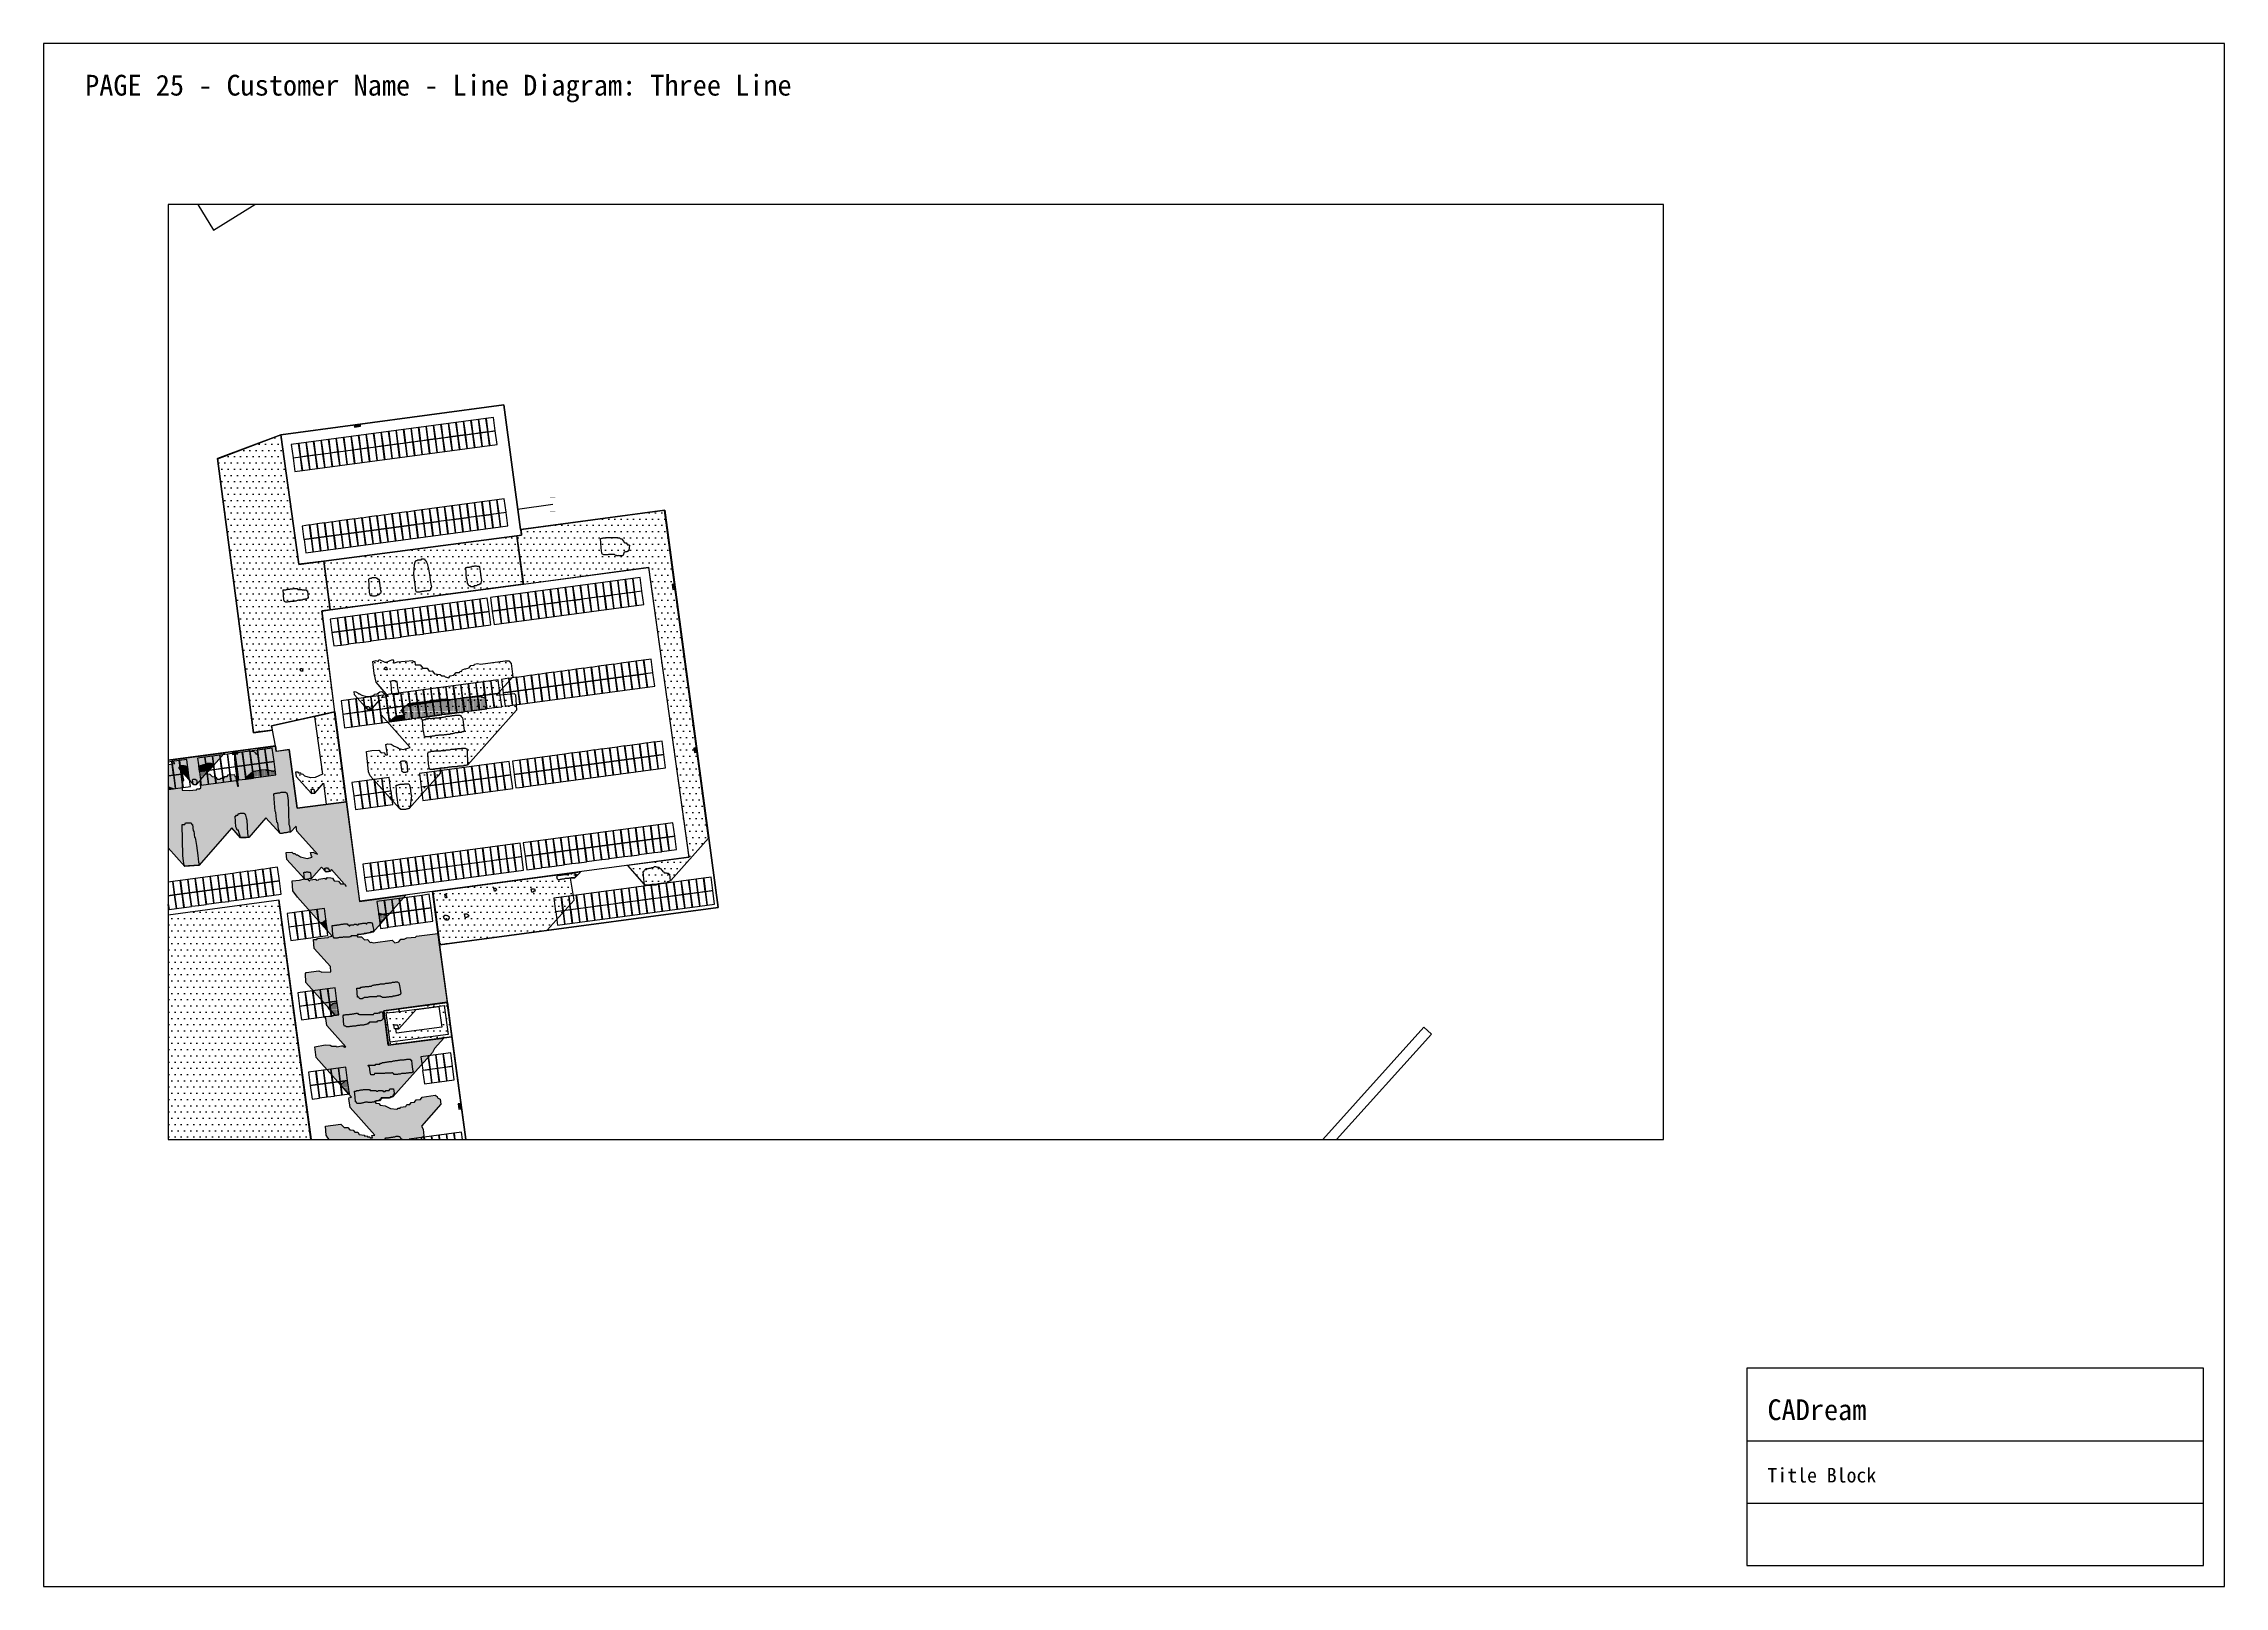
# Paper-space layout 'PAGE_25' of a CAD drawing. Header units: millimetres. Extents: x 0 to 420, y 0 to 297.
# The model-space entities are those that its viewports show. They can reach past a viewport. Long polylines and large blocks are cut down to what shows.
import ezdxf
from ezdxf.enums import TextEntityAlignment as Align

# ---------------------------------------------------------------- set-up
doc = ezdxf.new("R2010")
doc.units = ezdxf.units.MM
doc.linetypes.add('DASHED', pattern=[1.524, 1.27, -0.254])
for name, color, linetype in [('Cable Path', 7, 'ByLayer'), ('Inverter', 7, 'ByLayer'), ('Module', 7, 'ByLayer'), ('Obstruction', 7, 'ByLayer'), ('Ridge Line', 7, 'ByLayer'), ('Service Panel', 7, 'ByLayer'), ('Shading', 8, 'DASHED'), ('SHEET_BORDER', 8, 'Continuous'), ('SHEET_TEXT', 5, 'Continuous'), ('SHEET_TITLEBLOCK', 7, 'Continuous'), ('SHEET_VIEWPORT_FRAME', 6, 'Continuous'), ('Unit Area Boundary', 7, 'ByLayer')]:
    doc.layers.add(name, color=color, linetype=linetype)

# ---------------------------------------------------------------- blocks, each defined once
blk = doc.blocks.new('CADREAM_TITLEBLOCK_TEMPLATE_V1')
at = {"layer": 'SHEET_TITLEBLOCK'}
for p, q in [((0, 24), (88, 24)), ((0, 12), (88, 12))]:
    blk.add_line(p, q, dxfattribs=at)
blk.add_lwpolyline([(0, 0), (88, 0), (88, 38), (0, 38)], close=True, dxfattribs=at)
for s, height, p in [('CADream', 4, (4, 28)), ('Title Block', 2.8, (4, 16))]:
    blk.add_text(s, height=height, dxfattribs=at).set_placement(p)
blk = doc.blocks.new('*U0')
at = {"layer": 'Unit Area Boundary', "color": 2}
blk.add_polyline3d([(-16838, 95975, 16333), (40107, 103481, 16333), (39629, 105884, 16333), (36726, 105504, 16333), (31248, 147338, 16333), (40904, 150960, 16333), (74933, 155521, 16333), (77483, 136497, 16333), (99539, 139454, 16333), (107665, 78830, 16333), (65156, 73133, 16333), (74483, 3548, 16333)], dxfattribs=at)
at = {"flags": 1}
for tag in ['unit_id', 'unit_name', 'parapet_height', 'ground_elevation', 'is_enable_parapet']:
    blk.add_attdef(tag, (0, 0), '', height=2.5, dxfattribs=at)
blk = doc.blocks.new('*U1')
at = {"layer": 'Ridge Line', "color": 30}
for p, q in [((74933, 155521, 16333), (40904, 150960, 16333)), ((77483, 136497, 18181), (74933, 155521, 16333)), ((40904, 150960, 10945), (31248, 147338, 10945)), ((40904, 150960, 16333), (43667, 131211, 18253)), ((43667, 131211, 10945), (40904, 150960, 10945)), ((31248, 147338, 10945), (36726, 105504, 10945)), ((99539, 139454, 11307), (77550, 136506, 11307)), ((107665, 78830, 10773), (99539, 139454, 11307)), ((47461, 131708, 18254), (76953, 135569, 18263)), ((47461, 131708, 14504), (76953, 135569, 14504)), ((76953, 135569, 18263), (77663, 135662, 18263)), ((77663, 135662, 11299), (76953, 135569, 11299)), ((76953, 135569, 11299), (77938, 128186, 11234)), ((76953, 135569, 14504), (77938, 128186, 14504)), ((77550, 136506, 18181), (77483, 136497, 18181)), ((77663, 135662, 18263), (77550, 136506, 18181)), ((77550, 136506, 11307), (77663, 135662, 11299)), ((43667, 131211, 18253), (47461, 131708, 18254)), ((47461, 131708, 10945), (43667, 131211, 10945)), ((48456, 124251, 10945), (47461, 131708, 10945)), ((48456, 124251, 14504), (47461, 131708, 14504)), ((77938, 128186, 11234), (97037, 130734, 11234)), ((77938, 128186, 17919), (97037, 130734, 17919)), ((97037, 130734, 11234), (103207, 86510, 10845)), ((97037, 130734, 17919), (103207, 86510, 17919)), ((77938, 128186, 14504), (48456, 124251, 14504)), ((48456, 124251, 17919), (77938, 128186, 17919)), ((47145, 124076, 10945), (48456, 124251, 10945)), ((47145, 124076, 17919), (48456, 124251, 17919)), ((49165, 108667, 10945), (47145, 124076, 10945)), ((49165, 108667, 17919), (47145, 124076, 17919)), ((39495, 106555, 16633), (49165, 108667, 16633)), ((39495, 106555, 10945), (49165, 108667, 10945)), ((39629, 105884, 16633), (39495, 106555, 16633)), ((39629, 105884, 10945), (39495, 106555, 10945)), ((49165, 108667, 16633), (50959, 94974, 16633)), ((50959, 94974, 17919), (49165, 108667, 17919)), ((40107, 103481, 14649), (-16838, 95975, 14655)), ((36726, 105504, 10945), (39629, 105884, 10945)), ((40107, 103481, 16633), (39629, 105884, 16633)), ((40215, 102660, 14642), (40107, 103481, 14649)), ((40215, 102660, 16633), (40107, 103481, 16633)), ((42195, 102961, 14642), (40215, 102660, 14642)), ((42195, 102961, 16633), (40215, 102660, 16633)), ((43399, 93983, 14563), (42195, 102961, 14642)), ((43399, 93983, 16633), (42195, 102961, 16633)), ((50959, 94974, 14562), (43399, 93983, 14563)), ((50959, 94974, 16633), (43399, 93983, 16633)), ((52950, 79788, 14428), (50959, 94974, 14562)), ((52950, 79788, 17919), (50959, 94974, 17919)), ((103207, 86510, 10845), (64067, 81275, 10845)), ((103207, 86510, 17919), (64067, 81275, 17919)), ((-5551, 73700, 10), (40601, 79988, 10)), ((-5551, 73700, 14449), (40601, 79988, 14445)), ((40601, 79988, 10), (48240, 23217, 10)), ((40601, 79988, 14445), (48240, 23217, 13946)), ((64067, 81275, 14427), (52950, 79788, 14428)), ((64067, 81275, 17919), (52950, 79788, 17919)), ((64067, 81275, 10845), (65156, 73133, 10773)), ((65156, 73133, 14356), (64067, 81275, 14427)), ((65156, 73133, 10773), (107665, 78830, 10773)), ((66334, 64344, 14278), (65156, 73133, 14356)), ((56626, 63043, 14279), (66334, 64344, 14278)), ((56626, 63043, 16987), (66334, 64344, 16987)), ((66334, 64344, 16987), (67036, 59108, 16987)), ((57304, 57804, 14233), (56626, 63043, 14279)), ((57304, 57804, 16987), (56626, 63043, 16987)), ((67036, 59108, 14232), (57304, 57804, 14233)), ((67036, 59108, 16987), (57304, 57804, 16987)), ((74483, 3548, 13743), (67036, 59108, 14232))]:
    blk.add_line(p, q, dxfattribs=at)
at = {"flags": 1}
for tag in ['unit_id', 'unit_name']:
    blk.add_attdef(tag, (0, 0), '', height=2.5, dxfattribs=at)
blk = doc.blocks.new('*U2')
at = {"layer": 'Module', "color": 0}
blk.add_polyline3d([(0, 0, 0), (112, 15, 0), (85, 220, 119), (-27, 204, 119)], close=True, dxfattribs=at)
at = {"flags": 1}
for tag in ['silicon-material', 'panel-length', 'panel-width', 'panel-height', 'mounting-hole-spacing1', 'mounting-hole-spacing2', 'userid', 'module-material', 'theme', 'name', 'vmpo', 'voco', 'pmax', 'company-name', 'note', 'id', 'impo', 'isco']:
    blk.add_attdef(tag, (0, 0), '', height=2.5, dxfattribs=at)
blk = doc.blocks.new('*U3')
at = {"layer": 'Module', "color": 40}
for p in [(7023, 15112, 1859), (7138, 15127, 1859), (7252, 15142, 1859), (4507, 14775, 1859), (4621, 14790, 1859), (4736, 14806, 1859), (4850, 14821, 1859), (4964, 14836, 1859), (5079, 14852, 1859), (5193, 14867, 1859), (5308, 14882, 1859), (5422, 14897, 1859), (5536, 14913, 1859), (5651, 14928, 1859), (5765, 14943, 1859), (5879, 14959, 1859), (5994, 14974, 1859), (6021, 14768, 1739), (6108, 14989, 1859), (6136, 14783, 1739), (6223, 15005, 1859), (6250, 14798, 1739), (6337, 15020, 1859), (6365, 14814, 1739), (6451, 15035, 1859), (6479, 14829, 1739), (6566, 15050, 1859), (6593, 14844, 1739), (6680, 15066, 1859), (6708, 14860, 1739), (6794, 15081, 1859), (6822, 14875, 1739), (6909, 15096, 1859), (6936, 14890, 1739), (7051, 14905, 1739), (7165, 14921, 1739), (7280, 14936, 1739), (4278, 14744, 1859), (4306, 14538, 1739), (4392, 14760, 1859), (4420, 14554, 1739), (4534, 14569, 1739), (4649, 14584, 1739), (4763, 14599, 1739), (4878, 14615, 1739), (4992, 14630, 1739), (5106, 14645, 1739), (5221, 14661, 1739), (5335, 14676, 1739), (5449, 14691, 1739), (5564, 14707, 1739), (5678, 14722, 1739), (5793, 14737, 1739), (5907, 14752, 1739), (6503, 13777, 1980), (6618, 13792, 1980), (6732, 13807, 1980), (6846, 13822, 1980), (6961, 13838, 1980), (7075, 13853, 1980), (7190, 13868, 1980), (7304, 13884, 1980), (7418, 13899, 1980), (4444, 13501, 1980), (4559, 13516, 1980), (4673, 13532, 1980), (4788, 13547, 1980), (4902, 13562, 1980), (5016, 13578, 1980), (5131, 13593, 1980), (5245, 13608, 1980), (5359, 13623, 1980), (5474, 13639, 1980), (5501, 13433, 1860), (5588, 13654, 1980), (5616, 13448, 1860), (5703, 13669, 1980), (5730, 13463, 1860), (5817, 13685, 1980), (5845, 13479, 1860), (5931, 13700, 1980), (5959, 13494, 1860), (6046, 13715, 1980), (6073, 13509, 1860), (6160, 13731, 1980), (6188, 13524, 1860), (6275, 13746, 1980), (6302, 13540, 1860), (6389, 13761, 1980), (6416, 13555, 1860), (6531, 13570, 1860), (6645, 13586, 1860), (6760, 13601, 1860), (6874, 13616, 1860), (6988, 13632, 1860), (7103, 13647, 1860), (7217, 13662, 1860), (7332, 13677, 1860), (7446, 13693, 1860), (4472, 13295, 1860), (4586, 13310, 1860), (4701, 13325, 1860), (4815, 13341, 1860), (4930, 13356, 1860), (5044, 13371, 1860), (5158, 13387, 1860), (5273, 13402, 1860), (5387, 13417, 1860)]:
    blk.add_blockref('*U2', p, dxfattribs=at)
at = {"flags": 1}
for tag in ['tilt', 'azimuth', 'mode', 'align', 'array-mode', 'panel-x', 'panel-y', 'offset-x', 'offset-y', 'panel-per-row', 'bracket-type', 'bracket-value', 'row-per-array']:
    blk.add_attdef(tag, (0, 0), '', height=2.5, dxfattribs=at)
blk = doc.blocks.new('*U4')
at = {"layer": 'Module', "color": 0}
blk.add_polyline3d([(0, 0, 0), (112, 15, 0), (85, 220, 119), (-27, 204, 119)], close=True, dxfattribs=at)
at = {"flags": 1}
for tag in ['silicon-material', 'panel-length', 'panel-width', 'panel-height', 'mounting-hole-spacing1', 'mounting-hole-spacing2', 'userid', 'module-material', 'theme', 'name', 'vmpo', 'voco', 'pmax', 'company-name', 'note', 'id', 'impo', 'isco']:
    blk.add_attdef(tag, (0, 0), '', height=2.5, dxfattribs=at)
blk = doc.blocks.new('*U5')
at = {"layer": 'Module', "color": 230}
for p in [(10460, 8111, 1248), (10575, 8127, 1248), (8287, 7820, 1248), (8402, 7836, 1248), (8516, 7851, 1248), (8630, 7866, 1248), (8745, 7881, 1248), (8859, 7897, 1248), (8973, 7912, 1248), (9088, 7927, 1248), (9202, 7943, 1248), (9317, 7958, 1248), (9431, 7973, 1248), (9545, 7989, 1248), (9573, 7783, 1128), (9660, 8004, 1248), (9687, 7798, 1128), (9774, 8019, 1248), (9802, 7813, 1128), (9889, 8035, 1248), (9916, 7829, 1128), (10003, 8050, 1248), (10031, 7844, 1128), (10117, 8065, 1248), (10145, 7859, 1128), (10232, 8081, 1248), (10259, 7875, 1128), (10346, 8096, 1248), (10374, 7890, 1128), (10488, 7905, 1128), (10602, 7920, 1128), (8315, 7614, 1128), (8429, 7629, 1128), (8544, 7645, 1128), (8658, 7660, 1128), (8772, 7675, 1128), (8887, 7691, 1128), (9001, 7706, 1128), (9115, 7721, 1128), (9230, 7737, 1128), (9344, 7752, 1128), (9459, 7767, 1128)]:
    blk.add_blockref('*U4', p, dxfattribs=at)
at = {"flags": 1}
for tag in ['tilt', 'azimuth', 'mode', 'align', 'array-mode', 'panel-x', 'panel-y', 'offset-x', 'offset-y', 'panel-per-row', 'bracket-type', 'bracket-value', 'row-per-array']:
    blk.add_attdef(tag, (0, 0), '', height=2.5, dxfattribs=at)
blk = doc.blocks.new('*U6')
at = {"layer": 'Module', "color": 0}
blk.add_polyline3d([(0, 0, 0), (112, 15, 0), (85, 220, 119), (-28, 204, 119)], close=True, dxfattribs=at)
at = {"flags": 1}
for tag in ['silicon-material', 'panel-length', 'panel-width', 'panel-height', 'mounting-hole-spacing1', 'mounting-hole-spacing2', 'userid', 'module-material', 'theme', 'name', 'vmpo', 'voco', 'pmax', 'company-name', 'note', 'id', 'impo', 'isco']:
    blk.add_attdef(tag, (0, 0), '', height=2.5, dxfattribs=at)
blk = doc.blocks.new('*U7')
at = {"layer": 'Module', "color": 11}
for p in [(1541, 9781, 1632), (1655, 9797, 1631), (1770, 9812, 1631), (1884, 9827, 1631), (1999, 9843, 1631), (2113, 9858, 1631), (2227, 9874, 1631), (2342, 9889, 1631), (2456, 9905, 1631), (2570, 9920, 1631), (2847, 9958, 1631), (2961, 9973, 1631), (3075, 9988, 1631), (3103, 9782, 1511), (3190, 10004, 1631), (3218, 9798, 1511), (3304, 10019, 1631), (3332, 9813, 1511), (3418, 10035, 1631), (3446, 9829, 1511), (3533, 10050, 1631), (3561, 9844, 1511), (3647, 10066, 1631), (3675, 9860, 1511), (3762, 10081, 1631), (3789, 9875, 1511), (3876, 10097, 1631), (3904, 9891, 1511), (-794, 9465, 1632), (-679, 9481, 1632), (-565, 9496, 1632), (-451, 9512, 1632), (-336, 9527, 1632), (-222, 9543, 1632), (-107, 9558, 1632), (7, 9574, 1632), (121, 9589, 1632), (236, 9605, 1632), (350, 9620, 1632), (464, 9635, 1632), (579, 9651, 1632), (607, 9445, 1511), (693, 9666, 1632), (721, 9460, 1511), (855, 9688, 1632), (883, 9482, 1511), (969, 9704, 1632), (997, 9498, 1511), (1084, 9719, 1632), (1112, 9513, 1511), (1198, 9735, 1632), (1226, 9529, 1511), (1312, 9750, 1632), (1340, 9544, 1511), (1427, 9766, 1632), (1455, 9559, 1511), (1569, 9575, 1511), (1683, 9590, 1511), (1798, 9606, 1511), (1912, 9621, 1511), (2026, 9637, 1511), (2141, 9652, 1511), (2255, 9668, 1511), (2370, 9683, 1511), (2484, 9699, 1511), (2598, 9714, 1511), (2875, 9751, 1511), (2989, 9767, 1511), (-766, 9259, 1512), (-651, 9275, 1512), (-537, 9290, 1512), (-423, 9306, 1512), (-308, 9321, 1512), (-194, 9337, 1512), (-80, 9352, 1512), (35, 9367, 1512), (149, 9383, 1512), (263, 9398, 1512), (378, 9414, 1512), (492, 9429, 1511), (2699, 8107, 1616), (2813, 8122, 1616), (2928, 8138, 1616), (3042, 8153, 1616), (3157, 8169, 1616), (3271, 8184, 1616), (3385, 8200, 1616), (3500, 8215, 1616), (3614, 8230, 1616), (3728, 8246, 1616), (3843, 8261, 1616), (3957, 8277, 1616), (250, 7776, 1616), (364, 7791, 1616), (479, 7807, 1616), (593, 7822, 1616), (707, 7837, 1616), (822, 7853, 1616), (936, 7868, 1616), (1050, 7884, 1616), (1165, 7899, 1616), (1279, 7915, 1616), (1394, 7930, 1616), (1508, 7946, 1616), (1622, 7961, 1616), (1784, 7983, 1616), (1812, 7777, 1495), (1899, 7999, 1616), (1926, 7792, 1495), (2013, 8014, 1616), (2041, 7808, 1495), (2127, 8029, 1616), (2155, 7823, 1495), (2242, 8045, 1616), (2270, 7839, 1495), (2356, 8060, 1616), (2384, 7854, 1495), (2470, 8076, 1616), (2498, 7870, 1495), (2585, 8091, 1616), (2613, 7885, 1495), (2727, 7901, 1495), (2841, 7916, 1495), (2956, 7932, 1495), (3070, 7947, 1495), (3184, 7962, 1495), (3299, 7978, 1495), (3413, 7993, 1495), (3527, 8009, 1495), (3642, 8024, 1495), (3756, 8040, 1495), (3871, 8055, 1495), (3985, 8071, 1495), (5701, 7787, 1609), (5815, 7802, 1609), (5929, 7818, 1609), (6044, 7833, 1609), (6158, 7848, 1609), (6273, 7864, 1609), (-322, 7698, 1616), (-294, 7492, 1496), (-207, 7714, 1616), (-180, 7508, 1496), (-93, 7729, 1616), (-65, 7523, 1496), (21, 7745, 1616), (49, 7539, 1496), (136, 7760, 1616), (163, 7554, 1496), (278, 7569, 1496), (392, 7585, 1496), (507, 7600, 1496), (621, 7616, 1496), (735, 7631, 1496), (850, 7647, 1496), (964, 7662, 1496), (1078, 7678, 1496), (1193, 7693, 1496), (1307, 7709, 1496), (1421, 7724, 1496), (1536, 7740, 1496), (1650, 7755, 1496), (4214, 7586, 1609), (4328, 7601, 1609), (4443, 7617, 1609), (4557, 7632, 1609), (4672, 7647, 1609), (4699, 7441, 1489), (5586, 7771, 1609), (5614, 7565, 1489), (5729, 7581, 1489), (5843, 7596, 1489), (5957, 7611, 1489), (6072, 7627, 1489), (6186, 7642, 1489), (6300, 7658, 1489), (4242, 7379, 1489), (4356, 7395, 1489), (4471, 7410, 1489), (4585, 7426, 1489), (4378, 6376, 1598), (4406, 6170, 1478), (4492, 6392, 1598), (4520, 6185, 1478), (4606, 6407, 1598), (4634, 6201, 1478), (4721, 6422, 1598), (4749, 6216, 1478), (4835, 6438, 1598), (4863, 6232, 1478), (4541, 5167, 1588), (4656, 5182, 1588), (4770, 5197, 1588), (4884, 5213, 1588), (4999, 5228, 1588), (4569, 4960, 1468), (4683, 4976, 1468), (4798, 4991, 1468), (4912, 5007, 1468), (5026, 5022, 1468)]:
    blk.add_blockref('*U6', p, dxfattribs=at)
at = {"layer": 'Module', "color": 152}
for p in [(-2541, 9104, 1631), (-2427, 9120, 1631), (-2313, 9135, 1631), (-2198, 9151, 1631), (-2084, 9166, 1631), (-1970, 9182, 1631), (-1855, 9197, 1631), (-1741, 9213, 1631), (-2999, 9042, 1631), (-2971, 8836, 1511), (-2884, 9058, 1631), (-2857, 8852, 1511), (-2770, 9073, 1631), (-2742, 8867, 1511), (-2656, 9089, 1631), (-2628, 8883, 1511), (-2513, 8898, 1511), (-2399, 8914, 1511), (-2285, 8929, 1511), (-2170, 8945, 1511), (-2056, 8960, 1510), (-1942, 8976, 1510), (-1827, 8991, 1510), (-1713, 9006, 1510), (-1941, 8113, 1621), (-1827, 8128, 1621), (-1713, 8144, 1621), (-1598, 8159, 1621), (-1484, 8175, 1621), (-1370, 8190, 1621), (-1255, 8205, 1621), (-2856, 7989, 1621), (-2828, 7783, 1501), (-2742, 8004, 1621), (-2714, 7798, 1501), (-2628, 8020, 1621), (-2600, 7814, 1501), (-2513, 8035, 1621), (-2485, 7829, 1501), (-2399, 8051, 1621), (-2371, 7845, 1501), (-2285, 8066, 1621), (-2257, 7860, 1501), (-2170, 8082, 1621), (-2142, 7876, 1501), (-2056, 8097, 1621), (-2028, 7891, 1501), (-1914, 7907, 1501), (-1799, 7922, 1501), (-1685, 7937, 1501), (-1570, 7953, 1501), (-1456, 7968, 1501), (-1342, 7984, 1501), (-1227, 7999, 1501), (-1995, 6785, 1610), (-1881, 6801, 1610), (-1766, 6816, 1610), (-1652, 6832, 1610), (-1537, 6847, 1610), (-1423, 6863, 1610), (-1309, 6878, 1610), (-1194, 6894, 1610), (-1080, 6909, 1610), (-966, 6925, 1610), (-851, 6940, 1610), (-737, 6955, 1610), (-2681, 6693, 1610), (-2653, 6486, 1490), (-2567, 6708, 1610), (-2539, 6502, 1490), (-2452, 6724, 1610), (-2424, 6517, 1490), (-2338, 6739, 1610), (-2310, 6533, 1490), (-2224, 6754, 1610), (-2196, 6548, 1490), (-2109, 6770, 1610), (-2081, 6564, 1490), (-1967, 6579, 1490), (-1853, 6595, 1490), (-1738, 6610, 1490), (-1624, 6626, 1490), (-1510, 6641, 1490), (-1395, 6657, 1490), (-1281, 6672, 1490), (-1166, 6687, 1490), (-1052, 6703, 1490), (-938, 6718, 1490), (-823, 6734, 1490), (-709, 6749, 1490), (-2517, 5483, 1599), (-2403, 5498, 1599), (-2289, 5514, 1599), (-2174, 5529, 1599), (-1031, 5684, 1599), (-1003, 5478, 1479), (-916, 5699, 1599), (-889, 5493, 1479), (-802, 5715, 1599), (-774, 5509, 1479), (-688, 5730, 1599), (-660, 5524, 1479), (-573, 5746, 1599), (-545, 5540, 1479), (-2490, 5277, 1479), (-2375, 5292, 1479), (-2261, 5308, 1479), (-2147, 5323, 1479), (-1096, 4444, 1589), (-982, 4459, 1589), (-867, 4474, 1589), (-753, 4490, 1589), (-639, 4505, 1589), (-524, 4521, 1589), (-410, 4536, 1589), (-2354, 4273, 1589), (-2240, 4289, 1589), (-2125, 4304, 1589), (-2011, 4320, 1589), (-1983, 4114, 1469), (-1897, 4335, 1589), (-1869, 4129, 1469), (-1782, 4351, 1589), (-1754, 4145, 1469), (-1668, 4366, 1589), (-1640, 4160, 1469), (-1553, 4382, 1589), (-1526, 4176, 1469), (-1439, 4397, 1589), (-1411, 4191, 1469), (-1325, 4413, 1589), (-1297, 4206, 1469), (-1210, 4428, 1589), (-1182, 4222, 1469), (-1068, 4237, 1469), (-954, 4253, 1469), (-839, 4268, 1469), (-725, 4284, 1469), (-611, 4299, 1469), (-496, 4315, 1469), (-382, 4330, 1469), (-2326, 4067, 1469), (-2212, 4083, 1469), (-2097, 4098, 1469), (-699, 3226, 1578), (-584, 3242, 1578), (-470, 3257, 1578), (-355, 3273, 1578), (-241, 3288, 1578), (-2185, 3025, 1578), (-2157, 2819, 1458), (-2071, 3041, 1578), (-2043, 2835, 1458), (-1956, 3056, 1578), (-1929, 2850, 1458), (-1842, 3072, 1578), (-1814, 2866, 1458), (-671, 3020, 1458), (-556, 3036, 1458), (-442, 3051, 1458), (-328, 3067, 1458), (-213, 3082, 1458), (-2020, 1816, 1567), (-1905, 1832, 1567), (-1791, 1847, 1567), (-1677, 1862, 1567), (-1562, 1878, 1567), (-1448, 1893, 1567), (-1334, 1909, 1567), (-1219, 1924, 1567), (-1105, 1940, 1567), (-535, 2017, 1567), (-507, 1811, 1447), (-421, 2032, 1567), (-393, 1826, 1447), (-306, 2048, 1567), (-278, 1842, 1447), (-192, 2063, 1567), (-164, 1857, 1447), (-78, 2079, 1567), (-50, 1873, 1447), (-1992, 1610, 1447), (-1877, 1625, 1447), (-1763, 1641, 1447), (-1649, 1656, 1447), (-1534, 1672, 1447), (-1420, 1687, 1447), (-1306, 1703, 1447), (-1191, 1718, 1447), (-1077, 1734, 1447), (1916, 1116, 1556), (2030, 1132, 1556), (543, 931, 1556), (658, 946, 1556), (772, 962, 1556), (887, 977, 1556), (1001, 993, 1556), (1029, 787, 1436), (1115, 1008, 1556), (1143, 802, 1436), (1230, 1024, 1556), (1257, 818, 1436), (1344, 1039, 1556), (1372, 833, 1436), (1458, 1055, 1556), (1486, 848, 1436), (1573, 1070, 1556), (1601, 864, 1436), (1687, 1086, 1556), (1715, 879, 1436), (1801, 1101, 1556), (1829, 895, 1436), (1944, 910, 1436), (2058, 926, 1436), (571, 725, 1436), (686, 740, 1436), (800, 756, 1436), (914, 771, 1436), (526, -303, 1546), (554, -509, 1425), (640, -288, 1546), (668, -494, 1425), (755, -272, 1546), (782, -478, 1425), (869, -257, 1546), (897, -463, 1425), (983, -241, 1546), (1011, -447, 1425), (1098, -226, 1546), (1125, -432, 1425)]:
    blk.add_blockref('*U6', p, dxfattribs=at)
at = {"layer": 'Module', "color": 31}
for p in [(6600, 5445, 1588), (6257, 5398, 1588), (6284, 5192, 1468), (6371, 5414, 1588), (6399, 5208, 1468), (6485, 5429, 1588), (6513, 5223, 1468), (6628, 5239, 1468), (6077, 4142, 1577), (6191, 4158, 1577), (6306, 4173, 1577), (6420, 4189, 1577), (6534, 4204, 1577), (6649, 4220, 1577), (6763, 4235, 1577), (4705, 3957, 1577), (4819, 3972, 1577), (4933, 3988, 1577), (4961, 3782, 1457), (5048, 4003, 1577), (5076, 3797, 1457), (5162, 4019, 1577), (5190, 3813, 1457), (6105, 3936, 1457), (6219, 3952, 1457), (6334, 3967, 1457), (6448, 3983, 1457), (6562, 3998, 1457), (6677, 4014, 1457), (6791, 4029, 1457), (4733, 3751, 1457), (4847, 3766, 1457), (5097, 2778, 1566), (5211, 2794, 1566), (5326, 2809, 1566), (6584, 2979, 1566), (6698, 2995, 1566), (6726, 2789, 1446), (6812, 3010, 1566), (6840, 2804, 1446), (6927, 3026, 1566), (6955, 2820, 1446), (4868, 2747, 1566), (4896, 2541, 1446), (4983, 2763, 1566), (5010, 2557, 1446), (5125, 2572, 1446), (5239, 2588, 1446), (5354, 2603, 1446), (6612, 2773, 1446), (6814, 1779, 1556), (6928, 1794, 1556), (7043, 1810, 1556), (4412, 1454, 1556), (4527, 1470, 1556), (4641, 1485, 1556), (5442, 1593, 1556), (5556, 1609, 1556), (5670, 1624, 1556), (5785, 1640, 1556), (5899, 1655, 1556), (5927, 1449, 1436), (6013, 1671, 1556), (6041, 1464, 1436), (6128, 1686, 1556), (6156, 1480, 1436), (6242, 1701, 1556), (6270, 1495, 1436), (6357, 1717, 1556), (6384, 1511, 1436), (6471, 1732, 1556), (6499, 1526, 1436), (6585, 1748, 1556), (6613, 1542, 1436), (6700, 1763, 1556), (6727, 1557, 1436), (6842, 1573, 1436), (6956, 1588, 1436), (7071, 1604, 1436), (2697, 1222, 1556), (2811, 1238, 1556), (2926, 1253, 1556), (3040, 1269, 1556), (3154, 1284, 1556), (3269, 1299, 1556), (3383, 1315, 1556), (3498, 1330, 1556), (3525, 1124, 1436), (3612, 1346, 1556), (3640, 1140, 1436), (3726, 1361, 1556), (3754, 1155, 1436), (3841, 1377, 1556), (3869, 1171, 1436), (3955, 1392, 1556), (3983, 1186, 1436), (4069, 1408, 1556), (4097, 1202, 1436), (4184, 1423, 1556), (4212, 1217, 1436), (4298, 1439, 1556), (4326, 1232, 1436), (4440, 1248, 1436), (4555, 1263, 1436), (4669, 1279, 1436), (4783, 1294, 1436), (4898, 1310, 1436), (5012, 1325, 1436), (5126, 1341, 1436), (5241, 1356, 1436), (5355, 1372, 1436), (5470, 1387, 1436), (5584, 1403, 1436), (5698, 1418, 1436), (5813, 1433, 1436), (2725, 1016, 1436), (2839, 1031, 1436), (2954, 1047, 1436), (3068, 1062, 1436), (3182, 1078, 1436), (3297, 1093, 1436), (3411, 1109, 1436), (6110, 452, 1545), (6225, 467, 1545), (6339, 483, 1545), (6453, 498, 1545), (6568, 514, 1545), (6682, 529, 1545), (6796, 545, 1545), (6911, 560, 1545), (7025, 576, 1545), (7139, 591, 1545), (7254, 607, 1545), (5081, 313, 1545), (5195, 328, 1545), (5223, 122, 1425), (5310, 344, 1545), (5338, 138, 1425), (5424, 359, 1545), (5452, 153, 1425), (5538, 375, 1545), (5566, 168, 1425), (5653, 390, 1545), (5681, 184, 1425), (5767, 406, 1545), (5795, 199, 1425), (5881, 421, 1545), (5909, 215, 1425), (5996, 436, 1545), (6024, 230, 1425), (6138, 246, 1425), (6252, 261, 1425), (6367, 277, 1425), (6481, 292, 1425), (6596, 308, 1425), (6710, 323, 1425), (6824, 339, 1425), (6939, 354, 1425), (7053, 369, 1425), (7167, 385, 1425), (7282, 400, 1425), (1212, -210, 1546), (1326, -195, 1546), (1441, -179, 1546), (1555, -164, 1546), (1669, -149, 1546), (1784, -133, 1546), (1898, -118, 1546), (2012, -102, 1546), (2127, -87, 1546), (2241, -71, 1546), (2356, -56, 1546), (2470, -40, 1546), (2584, -25, 1546), (2699, -9, 1546), (2727, -215, 1425), (2813, 6, 1545), (2841, -200, 1425), (2927, 22, 1545), (2955, -185, 1425), (3042, 37, 1545), (3070, -169, 1425), (3156, 53, 1545), (3184, -154, 1425), (3270, 68, 1545), (3298, -138, 1425), (3385, 83, 1545), (3413, -123, 1425), (5109, 107, 1425), (1240, -416, 1425), (1354, -401, 1425), (1469, -386, 1425), (1583, -370, 1425), (1697, -355, 1425), (1812, -339, 1425), (1926, -324, 1425), (2040, -308, 1425), (2155, -293, 1425), (2269, -277, 1425), (2383, -262, 1425), (2498, -246, 1425), (2612, -231, 1425)]:
    blk.add_blockref('*U6', p, dxfattribs=at)
at = {"flags": 1}
for tag in ['tilt', 'azimuth', 'mode', 'align', 'array-mode', 'panel-x', 'panel-y', 'offset-x', 'offset-y', 'panel-per-row', 'bracket-type', 'bracket-value', 'row-per-array']:
    blk.add_attdef(tag, (0, 0), '', height=2.5, dxfattribs=at)
blk = doc.blocks.new('*U14')
at = {"layer": 'Module', "color": 0}
blk.add_polyline3d([(0, 0, 0), (112, 15, 0), (85, 220, 119), (-27, 204, 119)], close=True, dxfattribs=at)
at = {"flags": 1}
for tag in ['silicon-material', 'panel-length', 'panel-width', 'panel-height', 'mounting-hole-spacing1', 'mounting-hole-spacing2', 'userid', 'module-material', 'theme', 'name', 'vmpo', 'voco', 'pmax', 'company-name', 'note', 'id', 'impo', 'isco']:
    blk.add_attdef(tag, (0, 0), '', height=2.5, dxfattribs=at)
blk = doc.blocks.new('*U15')
at = {"layer": 'Module', "color": 230}
for p in [(7548, 12439, 1962), (7663, 12454, 1962), (7777, 12469, 1962), (7891, 12484, 1962), (8006, 12500, 1962), (8120, 12515, 1962), (8235, 12530, 1962), (8349, 12546, 1962), (8463, 12561, 1962), (8578, 12576, 1962), (8692, 12592, 1962), (8806, 12607, 1962), (8921, 12622, 1962), (9035, 12637, 1962), (9150, 12653, 1962), (9177, 12447, 1842), (9264, 12668, 1962), (9292, 12462, 1842), (9378, 12683, 1962), (9406, 12477, 1842), (9493, 12699, 1962), (9520, 12493, 1842), (5099, 12111, 1962), (5213, 12126, 1962), (5327, 12141, 1962), (5442, 12157, 1962), (5556, 12172, 1962), (5671, 12187, 1962), (5785, 12203, 1962), (5899, 12218, 1962), (6014, 12233, 1962), (6128, 12249, 1962), (6242, 12264, 1962), (6357, 12279, 1962), (6471, 12294, 1962), (6586, 12310, 1962), (6613, 12104, 1842), (6700, 12325, 1962), (6728, 12119, 1842), (6814, 12340, 1962), (6842, 12134, 1842), (6929, 12356, 1962), (6956, 12150, 1842), (7043, 12371, 1962), (7071, 12165, 1842), (7158, 12386, 1962), (7185, 12180, 1842), (7319, 12408, 1962), (7347, 12202, 1842), (7434, 12423, 1962), (7461, 12217, 1842), (7576, 12232, 1842), (7690, 12248, 1842), (7805, 12263, 1842), (7919, 12278, 1842), (8033, 12294, 1842), (8148, 12309, 1842), (8262, 12324, 1842), (8377, 12339, 1842), (8491, 12355, 1842), (8605, 12370, 1842), (8720, 12385, 1842), (8834, 12401, 1842), (8948, 12416, 1842), (9063, 12431, 1842), (4870, 12080, 1962), (4898, 11874, 1842), (4984, 12096, 1962), (5012, 11889, 1842), (5126, 11905, 1842), (5241, 11920, 1842), (5355, 11935, 1842), (5469, 11951, 1842), (5584, 11966, 1842), (5698, 11981, 1842), (5813, 11996, 1842), (5927, 12012, 1842), (6041, 12027, 1842), (6156, 12042, 1842), (6270, 12058, 1842), (6384, 12073, 1842), (6499, 12088, 1842), (9545, 11436, 1962), (9660, 11452, 1962), (7096, 11108, 1962), (7210, 11124, 1962), (7324, 11139, 1962), (7486, 11161, 1962), (7601, 11176, 1962), (7715, 11191, 1962), (7829, 11207, 1962), (7944, 11222, 1962), (8058, 11237, 1962), (8173, 11253, 1962), (8287, 11268, 1962), (8401, 11283, 1962), (8516, 11298, 1962), (8630, 11314, 1962), (8658, 11108, 1842), (8745, 11329, 1962), (8772, 11123, 1842), (8859, 11344, 1962), (8887, 11138, 1842), (8973, 11360, 1962), (9001, 11154, 1842), (9088, 11375, 1962), (9115, 11169, 1842), (9202, 11390, 1962), (9230, 11184, 1842), (9316, 11406, 1962), (9344, 11199, 1842), (9431, 11421, 1962), (9458, 11215, 1842), (9573, 11230, 1842), (9687, 11245, 1842), (5037, 10833, 1962), (5151, 10848, 1962), (5266, 10864, 1962), (5380, 10879, 1962), (5494, 10894, 1962), (5609, 10910, 1962), (5723, 10925, 1962), (5837, 10940, 1962), (5952, 10955, 1962), (6066, 10971, 1962), (6181, 10986, 1962), (6208, 10780, 1842), (6295, 11001, 1962), (6323, 10795, 1842), (6409, 11017, 1962), (6437, 10810, 1842), (6524, 11032, 1962), (6551, 10826, 1842), (6638, 11047, 1962), (6666, 10841, 1842), (6752, 11063, 1962), (6780, 10856, 1842), (6867, 11078, 1962), (6894, 10872, 1842), (6981, 11093, 1962), (7009, 10887, 1842), (7123, 10902, 1842), (7238, 10918, 1842), (7352, 10933, 1842), (7514, 10955, 1842), (7628, 10970, 1842), (7743, 10985, 1842), (7857, 11000, 1842), (7971, 11016, 1842), (8086, 11031, 1842), (8200, 11046, 1842), (8315, 11062, 1842), (8429, 11077, 1842), (8543, 11092, 1842), (5064, 10627, 1842), (5179, 10642, 1842), (5293, 10657, 1842), (5408, 10673, 1842), (5522, 10688, 1842), (5636, 10703, 1842), (5751, 10719, 1842), (5865, 10734, 1842), (5979, 10749, 1842), (6094, 10765, 1842), (9140, 10112, 1962), (9255, 10128, 1962), (9369, 10143, 1962), (9483, 10158, 1962), (9598, 10174, 1962), (9712, 10189, 1962), (9826, 10204, 1962), (6576, 9769, 1962), (6691, 9785, 1962), (6805, 9800, 1962), (6919, 9815, 1962), (7034, 9831, 1962), (7148, 9846, 1962), (7262, 9861, 1962), (7377, 9877, 1962), (7491, 9892, 1962), (7653, 9914, 1962), (7768, 9929, 1962), (7882, 9944, 1962), (7996, 9959, 1962), (8111, 9975, 1962), (8225, 9990, 1962), (8253, 9784, 1842), (8339, 10005, 1962), (8367, 9799, 1842), (8454, 10021, 1962), (8481, 9815, 1842), (8568, 10036, 1962), (8596, 9830, 1842), (8683, 10051, 1962), (8710, 9845, 1842), (8797, 10067, 1962), (8825, 9860, 1842), (8911, 10082, 1962), (8939, 9876, 1842), (9026, 10097, 1962), (9053, 9891, 1842), (9168, 9906, 1842), (9282, 9922, 1842), (9397, 9937, 1842), (9511, 9952, 1842), (9625, 9968, 1842), (9740, 9983, 1842), (9854, 9998, 1842), (5204, 9586, 1962), (5318, 9601, 1962), (5432, 9616, 1962), (5547, 9632, 1962), (5661, 9647, 1962), (5689, 9441, 1842), (6233, 9724, 1962), (6261, 9517, 1842), (6347, 9739, 1962), (6375, 9533, 1842), (6462, 9754, 1962), (6489, 9548, 1842), (6604, 9563, 1842), (6718, 9579, 1842), (6833, 9594, 1842), (6947, 9609, 1842), (7061, 9625, 1842), (7176, 9640, 1842), (7290, 9655, 1842), (7404, 9670, 1842), (7519, 9686, 1842), (7681, 9707, 1842), (7795, 9723, 1842), (7910, 9738, 1842), (8024, 9753, 1842), (8138, 9769, 1842), (5231, 9380, 1842), (5346, 9395, 1842), (5460, 9410, 1842), (5574, 9426, 1842), (8621, 8773, 1962), (8735, 8789, 1962), (8849, 8804, 1962), (8964, 8819, 1962), (9078, 8835, 1962), (9193, 8850, 1962), (9307, 8865, 1962), (9421, 8881, 1962), (9536, 8896, 1962), (9650, 8911, 1962), (9765, 8927, 1962), (9879, 8942, 1962), (9993, 8957, 1962), (6171, 8446, 1962), (6286, 8461, 1962), (6400, 8476, 1962), (6514, 8492, 1962), (6629, 8507, 1962), (6743, 8522, 1962), (6857, 8538, 1962), (6972, 8553, 1962), (7086, 8568, 1962), (7201, 8583, 1962), (7315, 8599, 1962), (7429, 8614, 1962), (7544, 8629, 1962), (7658, 8645, 1962), (7686, 8439, 1842), (7820, 8666, 1962), (7848, 8460, 1842), (7934, 8682, 1962), (7962, 8475, 1842), (8049, 8697, 1962), (8076, 8491, 1842), (8163, 8712, 1962), (8191, 8506, 1842), (8278, 8728, 1962), (8305, 8521, 1842), (8392, 8743, 1962), (8420, 8537, 1842), (8506, 8758, 1962), (8534, 8552, 1842), (8648, 8567, 1842), (8763, 8583, 1842), (8877, 8598, 1842), (8991, 8613, 1842), (9106, 8629, 1842), (9220, 8644, 1842), (9335, 8659, 1842), (9449, 8674, 1842), (9563, 8690, 1842), (9678, 8705, 1842), (9792, 8720, 1842), (9907, 8736, 1842), (10021, 8751, 1842), (5370, 8339, 1962), (5398, 8132, 1842), (5485, 8354, 1962), (5512, 8148, 1842), (5599, 8369, 1962), (5627, 8163, 1842), (5714, 8385, 1962), (5741, 8178, 1842), (5828, 8400, 1962), (5856, 8194, 1842), (5942, 8415, 1962), (5970, 8209, 1842), (6057, 8430, 1962), (6084, 8224, 1842), (6199, 8240, 1842), (6313, 8255, 1842), (6427, 8270, 1842), (6542, 8286, 1842), (6656, 8301, 1842), (6771, 8316, 1842), (6885, 8331, 1842), (6999, 8347, 1842), (7114, 8362, 1842), (7228, 8377, 1842), (7343, 8393, 1842), (7457, 8408, 1842), (7571, 8423, 1842)]:
    blk.add_blockref('*U14', p, dxfattribs=at)
at = {"flags": 1}
for tag in ['tilt', 'azimuth', 'mode', 'align', 'array-mode', 'panel-x', 'panel-y', 'offset-x', 'offset-y', 'panel-per-row', 'bracket-type', 'bracket-value', 'row-per-array']:
    blk.add_attdef(tag, (0, 0), '', height=2.5, dxfattribs=at)
blk = doc.blocks.new('*U24', base_point=(48, 13))
at = {"color": 0}
for p, q in [((0, 0), (96, 27)), ((62, 13), (90, 13)), ((62, 7), (90, 7))]:
    blk.add_line(p, q, dxfattribs=at)
blk.add_lwpolyline([(0, 0), (96, 0), (96, 27), (0, 27)], close=True, dxfattribs=at)
blk.add_lwpolyline([(5, 20, -0.6815), (17, 22), (28, 17, 0.6815), (40, 20)], format="xyb", dxfattribs=at)
blk = doc.blocks.new('*U25', base_point=(40, 18))
at = {"color": 0}
for p, q in [((0, 0), (80, 36)), ((52, 18), (75, 18)), ((52, 10), (75, 10))]:
    blk.add_line(p, q, dxfattribs=at)
blk.add_lwpolyline([(0, 0), (80, 0), (80, 36), (0, 36)], close=True, dxfattribs=at)
blk.add_lwpolyline([(4, 27, -0.6815), (14, 30), (23, 24, 0.6815), (33, 27)], format="xyb", dxfattribs=at)
blk = doc.blocks.new('*U26', base_point=(33, 18))
at = {"color": 0}
for p, q in [((0, 0), (66, 36)), ((43, 18), (62, 18)), ((43, 10), (62, 10))]:
    blk.add_line(p, q, dxfattribs=at)
blk.add_lwpolyline([(0, 0), (66, 0), (66, 36), (0, 36)], close=True, dxfattribs=at)
blk.add_lwpolyline([(4, 27, -0.6815), (12, 30), (19, 24, 0.6815), (28, 27)], format="xyb", dxfattribs=at)
blk = doc.blocks.new('*U27', base_point=(40, 18))
at = {"color": 0}
for p, q in [((0, 0), (80, 36)), ((52, 18), (75, 18)), ((52, 10), (75, 10))]:
    blk.add_line(p, q, dxfattribs=at)
blk.add_lwpolyline([(0, 0), (80, 0), (80, 36), (0, 36)], close=True, dxfattribs=at)
blk.add_lwpolyline([(4, 27, -0.6815), (14, 30), (23, 24, 0.6815), (33, 27)], format="xyb", dxfattribs=at)
blk = doc.blocks.new('*U28', base_point=(40, 18))
at = {"color": 0}
for p, q in [((0, 0), (80, 36)), ((52, 18), (75, 18)), ((52, 10), (75, 10))]:
    blk.add_line(p, q, dxfattribs=at)
blk.add_lwpolyline([(0, 0), (80, 0), (80, 36), (0, 36)], close=True, dxfattribs=at)
blk.add_lwpolyline([(4, 27, -0.6815), (14, 30), (23, 24, 0.6815), (33, 27)], format="xyb", dxfattribs=at)
blk = doc.blocks.new('*U30')
at = {"layer": 'Obstruction', "color": 1}
blk.add_polyline3d([(65736, 77515, 11729), (65836, 77515, 11729), (65936, 77665, 11729), (66036, 77665, 11729), (66136, 77665, 11729), (66236, 77615, 11729), (66336, 77615, 11729), (66436, 77515, 11729), (66536, 77515, 11729), (66536, 77515, 11729), (66636, 77165, 11729), (66636, 77165, 11729), (66536, 77165, 11729), (66436, 76915, 11729), (66336, 76915, 11729), (66236, 76915, 11729), (66136, 76915, 11729), (66036, 76915, 11729), (65936, 77115, 11729), (65836, 77115, 11729), (65836, 77115, 11729)], close=True, dxfattribs=at)
at = {"flags": 1}
for tag in ['height', 'shape']:
    blk.add_attdef(tag, (0, 0), '', height=2.5, dxfattribs=at)
blk = doc.blocks.new('*U31')
at = {"layer": 'Obstruction', "color": 1}
blk.add_polyline3d([(65936, 80865, 11279), (66036, 80865, 11279), (66136, 80715, 11279), (66136, 80715, 11279), (66236, 80365, 11279), (66236, 80365, 11279), (66136, 80315, 11279), (66036, 80315, 11279), (66036, 80315, 11279)], close=True, dxfattribs=at)
at = {"flags": 1}
for tag in ['height', 'shape']:
    blk.add_attdef(tag, (0, 0), '', height=2.5, dxfattribs=at)
blk = doc.blocks.new('*U32')
at = {"layer": 'Obstruction', "color": 1}
blk.add_polyline3d([(68936, 77865, 11479), (69036, 77865, 11479), (69136, 77865, 11479), (69236, 77865, 11479), (69336, 77865, 11479), (69436, 77765, 11479), (69536, 77765, 11479), (69536, 77765, 11479), (69636, 77515, 11479), (69636, 77515, 11479), (69536, 77515, 11479), (69436, 77365, 11479), (69336, 77365, 11479), (69236, 77315, 11479), (69136, 77315, 11479), (69036, 77315, 11479), (69036, 77315, 11479)], close=True, dxfattribs=at)
at = {"flags": 1}
for tag in ['height', 'shape']:
    blk.add_attdef(tag, (0, 0), '', height=2.5, dxfattribs=at)
blk = doc.blocks.new('*U33')
at = {"layer": 'Obstruction', "color": 1}
blk.add_polyline3d([(73436, 81765, 11279), (73536, 81765, 11279), (73636, 81765, 11279), (73736, 81765, 11279), (73736, 81765, 11279), (73836, 81465, 11279), (73836, 81465, 11279), (73736, 81465, 11279), (73636, 81315, 11279), (73536, 81315, 11279), (73536, 81315, 11279)], close=True, dxfattribs=at)
at = {"flags": 1}
for tag in ['height', 'shape']:
    blk.add_attdef(tag, (0, 0), '', height=2.5, dxfattribs=at)
blk = doc.blocks.new('*U34')
at = {"layer": 'Obstruction', "color": 1}
blk.add_polyline3d([(79136, 81665, 11529), (79236, 81665, 11529), (79336, 81665, 11529), (79436, 81665, 11529), (79536, 81665, 11529), (79636, 81665, 11529), (79636, 81665, 11529), (79736, 81315, 11529), (79736, 81315, 11529), (79636, 81315, 11529), (79536, 81315, 11529), (79436, 81165, 11529), (79336, 81165, 11529), (79236, 81165, 11529), (79236, 81165, 11529)], close=True, dxfattribs=at)
at = {"flags": 1}
for tag in ['height', 'shape']:
    blk.add_attdef(tag, (0, 0), '', height=2.5, dxfattribs=at)
blk = doc.blocks.new('*U35')
at = {"layer": 'Obstruction', "color": 1}
blk.add_polyline3d([(83036, 83515, 17529), (83136, 83715, 17529), (83236, 83715, 17529), (83336, 83765, 17529), (83436, 83765, 17529), (83536, 83765, 17529), (83636, 83765, 17529), (83736, 83765, 17529), (83836, 83815, 17529), (83936, 83815, 17529), (84036, 83815, 17529), (84136, 83865, 17529), (84236, 83865, 17529), (84336, 83865, 17529), (84436, 83865, 17529), (84536, 83865, 17529), (84636, 83865, 17529), (84736, 83765, 17529), (84836, 83915, 17529), (84936, 84015, 17529), (85036, 84015, 17529), (85136, 84015, 17529), (85236, 83965, 17529), (85336, 83965, 17529), (85436, 84065, 17529), (85536, 84115, 17529), (85636, 84115, 17529), (85736, 84115, 17529), (85836, 83915, 17529), (85936, 83915, 17529), (86036, 83915, 17529), (86036, 83915, 17529), (86136, 83715, 17529), (86136, 83715, 17529), (86036, 83715, 17529), (85936, 83715, 17529), (85836, 83465, 17529), (85736, 83365, 17529), (85636, 83365, 17529), (85536, 83365, 17529), (85436, 83365, 17529), (85336, 83365, 17529), (85236, 83365, 17529), (85136, 83315, 17529), (85036, 83315, 17529), (84936, 83315, 17529), (84836, 83265, 17529), (84736, 83265, 17529), (84636, 83265, 17529), (84536, 83265, 17529), (84436, 83265, 17529), (84336, 83265, 17529), (84236, 83215, 17529), (84136, 83165, 17529), (84036, 83165, 17529), (83936, 83165, 17529), (83836, 83165, 17529), (83736, 83115, 17529), (83636, 83115, 17529), (83536, 83115, 17529), (83436, 83065, 17529), (83336, 83065, 17529), (83236, 83065, 17529), (83136, 83165, 17529), (83136, 83165, 17529)], close=True, dxfattribs=at)
at = {"flags": 1}
for tag in ['height', 'shape']:
    blk.add_attdef(tag, (0, 0), '', height=2.5, dxfattribs=at)
blk = doc.blocks.new('*U36')
at = {"layer": 'Obstruction', "color": 1}
blk.add_polyline3d([(89736, 135165, 13579), (89836, 135165, 13579), (89936, 135215, 13579), (90036, 135215, 13579), (90136, 135265, 13579), (90236, 135265, 13579), (90336, 135265, 13579), (90436, 135265, 13579), (90536, 135315, 13579), (90636, 135315, 13579), (90736, 135315, 13579), (90836, 135315, 13579), (90936, 135315, 13579), (91036, 135315, 13579), (91136, 135315, 13579), (91236, 135315, 13579), (91336, 135315, 13579), (91436, 135315, 13579), (91536, 135315, 13579), (91636, 135315, 13579), (91736, 135315, 13579), (91836, 135315, 13579), (91936, 135315, 13579), (92036, 135315, 13579), (92136, 135315, 13579), (92236, 135315, 13579), (92336, 135315, 13579), (92436, 135265, 13579), (92536, 135265, 13579), (92636, 135265, 13579), (92736, 135165, 13579), (92836, 135115, 13579), (92936, 135115, 13579), (93036, 135115, 13579), (93136, 134865, 13579), (93236, 134765, 13579), (93336, 134515, 13579), (93436, 134465, 13579), (93536, 134465, 13579), (93636, 134465, 13579), (93736, 134315, 13579), (93836, 134165, 13579), (93936, 134165, 13579), (94036, 134165, 13579), (94036, 134165, 13579), (94136, 134115, 13579), (94136, 134115, 13579), (94036, 133315, 13579), (93936, 133315, 13579), (93836, 133165, 13579), (93736, 133115, 13579), (93636, 133115, 13579), (93536, 133115, 13579), (93436, 133065, 13579), (93336, 133065, 13579), (93236, 132765, 13579), (93136, 132515, 13579), (93036, 132515, 13579), (92936, 132515, 13579), (92836, 132515, 13579), (92736, 132515, 13579), (92636, 132515, 13579), (92536, 132565, 13579), (92436, 132515, 13579), (92336, 132515, 13579), (92236, 132515, 13579), (92136, 132565, 13579), (92036, 132565, 13579), (91936, 132615, 13579), (91836, 132715, 13579), (91736, 132715, 13579), (91636, 132715, 13579), (91536, 132715, 13579), (91436, 132715, 13579), (91336, 132715, 13579), (91236, 132715, 13579), (91136, 132715, 13579), (91036, 132715, 13579), (90936, 132715, 13579), (90836, 132665, 13579), (90736, 132665, 13579), (90636, 132665, 13579), (90536, 132665, 13579), (90436, 132665, 13579), (90336, 132665, 13579), (90236, 132665, 13579), (90136, 132715, 13579), (90036, 132715, 13579), (89936, 132915, 13579), (89836, 133715, 13579), (89836, 133715, 13579)], close=True, dxfattribs=at)
at = {"flags": 1}
for tag in ['height', 'shape']:
    blk.add_attdef(tag, (0, 0), '', height=2.5, dxfattribs=at)
blk = doc.blocks.new('*U37')
at = {"layer": 'Obstruction', "color": 1}
blk.add_polyline3d([(96236, 84315, 13079), (96336, 84315, 13079), (96436, 84515, 13079), (96536, 84615, 13079), (96636, 84615, 13079), (96736, 84615, 13079), (96836, 84715, 13079), (96936, 84765, 13079), (97036, 84765, 13079), (97136, 84815, 13079), (97236, 84815, 13079), (97336, 84815, 13079), (97436, 84865, 13079), (97536, 84915, 13079), (97636, 84915, 13079), (97736, 84915, 13079), (97836, 84965, 13079), (97936, 85065, 13079), (98036, 85065, 13079), (98136, 85065, 13079), (98236, 85015, 13079), (98336, 85015, 13079), (98436, 84965, 13079), (98536, 84965, 13079), (98636, 84965, 13079), (98736, 84865, 13079), (98836, 84765, 13079), (98936, 84715, 13079), (99036, 84565, 13079), (99136, 84465, 13079), (99236, 84315, 13079), (99336, 84315, 13079), (99436, 84115, 13079), (99536, 84115, 13079), (99636, 84115, 13079), (99736, 84115, 13079), (99836, 84065, 13079), (99936, 84065, 13079), (100036, 84065, 13079), (100136, 83915, 13079), (100236, 83915, 13079), (100236, 83915, 13079), (100336, 82915, 13079), (100336, 82915, 13079), (100236, 82865, 13079), (100136, 82815, 13079), (100036, 82765, 13079), (99936, 82765, 13079), (99836, 82615, 13079), (99736, 82565, 13079), (99636, 82565, 13079), (99536, 82565, 13079), (99436, 82565, 13079), (99336, 82565, 13079), (99236, 82515, 13079), (99136, 82515, 13079), (99036, 82515, 13079), (98936, 82515, 13079), (98836, 82465, 13079), (98736, 82465, 13079), (98636, 82465, 13079), (98536, 82465, 13079), (98436, 82415, 13079), (98336, 82415, 13079), (98236, 82315, 13079), (98136, 82315, 13079), (98036, 82315, 13079), (97936, 82315, 13079), (97836, 82315, 13079), (97736, 82315, 13079), (97636, 82315, 13079), (97536, 82315, 13079), (97436, 82265, 13079), (97336, 82265, 13079), (97236, 82265, 13079), (97136, 82215, 13079), (97036, 82215, 13079), (96936, 82215, 13079), (96836, 82215, 13079), (96736, 82215, 13079), (96636, 82215, 13079), (96536, 82265, 13079), (96436, 82315, 13079), (96336, 83165, 13079), (96336, 83165, 13079)], close=True, dxfattribs=at)
at = {"flags": 1}
for tag in ['height', 'shape']:
    blk.add_attdef(tag, (0, 0), '', height=2.5, dxfattribs=at)
blk = doc.blocks.new('*U53')
at = {"layer": 'Obstruction', "color": 1}
blk.add_polyline3d([(22936, 97315, 15129), (23036, 97315, 15129), (23136, 97315, 15129), (23236, 97315, 15129), (23336, 97315, 15129), (23436, 97165, 15129), (23436, 97165, 15129), (23536, 96865, 15129), (23536, 96865, 15129), (23436, 96865, 15129), (23336, 96865, 15129), (23236, 96865, 15129), (23136, 96865, 15129), (23036, 96865, 15129), (23036, 96865, 15129)], close=True, dxfattribs=at)
at = {"flags": 1}
for tag in ['height', 'shape']:
    blk.add_attdef(tag, (0, 0), '', height=2.5, dxfattribs=at)
blk = doc.blocks.new('*U54')
at = {"layer": 'Obstruction', "color": 1}
blk.add_polyline3d([(25836, 91515, 16929), (25936, 91515, 16929), (26036, 91515, 16929), (26136, 91515, 16929), (26236, 91515, 16929), (26336, 91765, 16929), (26436, 91765, 16929), (26536, 91765, 16929), (26636, 91765, 16929), (26736, 91765, 16929), (26836, 91765, 16929), (26936, 91765, 16929), (27036, 91765, 16929), (27136, 91765, 16929), (27236, 91765, 16929), (27336, 91515, 16929), (27436, 91515, 16929), (27536, 90515, 16929), (27636, 90515, 16929), (27736, 89515, 16929), (27836, 89515, 16929), (27936, 88915, 16929), (28036, 88315, 16929), (28136, 87515, 16929), (28236, 86765, 16929), (28336, 85765, 16929), (28336, 85765, 16929), (28436, 85515, 16929), (28436, 85515, 16929), (28336, 85265, 16929), (28236, 85265, 16929), (28136, 85265, 16929), (28036, 85265, 16929), (27936, 85265, 16929), (27836, 85265, 16929), (27736, 85215, 16929), (27636, 85215, 16929), (27536, 85165, 16929), (27436, 85165, 16929), (27336, 85165, 16929), (27236, 85165, 16929), (27136, 85165, 16929), (27036, 85165, 16929), (26936, 85165, 16929), (26836, 85165, 16929), (26736, 85115, 16929), (26636, 85115, 16929), (26536, 85115, 16929), (26436, 85115, 16929), (26336, 85115, 16929), (26236, 85115, 16929), (26136, 85315, 16929), (26036, 85915, 16929), (25936, 86765, 16929), (25936, 86765, 16929)], close=True, dxfattribs=at)
at = {"flags": 1}
for tag in ['height', 'shape']:
    blk.add_attdef(tag, (0, 0), '', height=2.5, dxfattribs=at)
blk = doc.blocks.new('*U55')
at = {"layer": 'Obstruction', "color": 1}
blk.add_polyline3d([(27436, 98315, 17679), (27536, 98415, 17679), (27636, 98415, 17679), (27736, 98415, 17679), (27836, 98415, 17679), (27936, 98315, 17679), (28036, 98315, 17679), (28036, 98315, 17679), (28136, 97765, 17679), (28136, 97765, 17679), (28036, 97765, 17679), (27936, 97565, 17679), (27836, 97565, 17679), (27736, 97565, 17679), (27636, 97565, 17679), (27536, 97715, 17679), (27536, 97715, 17679)], close=True, dxfattribs=at)
at = {"flags": 1}
for tag in ['height', 'shape']:
    blk.add_attdef(tag, (0, 0), '', height=2.5, dxfattribs=at)
blk = doc.blocks.new('*U56')
at = {"layer": 'Obstruction', "color": 1}
blk.add_polyline3d([(33936, 92765, 16529), (34036, 92765, 16529), (34136, 92915, 16529), (34236, 92915, 16529), (34336, 92915, 16529), (34436, 93165, 16529), (34536, 93165, 16529), (34636, 93165, 16529), (34736, 93215, 16529), (34836, 93215, 16529), (34936, 93215, 16529), (35036, 93215, 16529), (35136, 93215, 16529), (35236, 93215, 16529), (35336, 93165, 16529), (35436, 93165, 16529), (35536, 92915, 16529), (35636, 92515, 16529), (35736, 92165, 16529), (35836, 90165, 16529), (35836, 90165, 16529), (35936, 89515, 16529), (35936, 89515, 16529), (35836, 89515, 16529), (35736, 89515, 16529), (35636, 89515, 16529), (35536, 89515, 16529), (35436, 89515, 16529), (35336, 89515, 16529), (35236, 89515, 16529), (35136, 89515, 16529), (35036, 89515, 16529), (34936, 89515, 16529), (34836, 89515, 16529), (34736, 89515, 16529), (34636, 89865, 16529), (34536, 90165, 16529), (34436, 90615, 16529), (34336, 90615, 16529), (34236, 90615, 16529), (34136, 90915, 16529), (34036, 91165, 16529), (34036, 91165, 16529)], close=True, dxfattribs=at)
at = {"flags": 1}
for tag in ['height', 'shape']:
    blk.add_attdef(tag, (0, 0), '', height=2.5, dxfattribs=at)
blk = doc.blocks.new('*U57')
at = {"layer": 'Obstruction', "color": 1}
blk.add_polyline3d([(39836, 96165, 16779), (39936, 96215, 16779), (40036, 96215, 16779), (40136, 96265, 16779), (40236, 96265, 16779), (40336, 96265, 16779), (40436, 96315, 16779), (40536, 96315, 16779), (40636, 96315, 16779), (40736, 96315, 16779), (40836, 96365, 16779), (40936, 96415, 16779), (41036, 96415, 16779), (41136, 96415, 16779), (41236, 96415, 16779), (41336, 96415, 16779), (41436, 96415, 16779), (41536, 96415, 16779), (41636, 96415, 16779), (41736, 96315, 16779), (41836, 96315, 16779), (41936, 95865, 16779), (42036, 95165, 16779), (42136, 91515, 16779), (42236, 91315, 16779), (42236, 91315, 16779), (42336, 90315, 16779), (42336, 90315, 16779), (42236, 90315, 16779), (42136, 90315, 16779), (42036, 90315, 16779), (41936, 90265, 16779), (41836, 90265, 16779), (41736, 90215, 16779), (41636, 90215, 16779), (41536, 90215, 16779), (41436, 90215, 16779), (41336, 90165, 16779), (41236, 90165, 16779), (41136, 90115, 16779), (41036, 90115, 16779), (40936, 90115, 16779), (40836, 90115, 16779), (40736, 90165, 16779), (40636, 90515, 16779), (40536, 90765, 16779), (40436, 91765, 16779), (40336, 91765, 16779), (40236, 92315, 16779), (40136, 93315, 16779), (40036, 93515, 16779), (39936, 94765, 16779), (39936, 94765, 16779)], close=True, dxfattribs=at)
at = {"flags": 1}
for tag in ['height', 'shape']:
    blk.add_attdef(tag, (0, 0), '', height=2.5, dxfattribs=at)
blk = doc.blocks.new('*U58')
at = {"layer": 'Obstruction', "color": 1}
blk.add_polyline3d([(44436, 84165, 15479), (44536, 84215, 15479), (44636, 84215, 15479), (44736, 84215, 15479), (44836, 84265, 15479), (44936, 84265, 15479), (45036, 84265, 15479), (45136, 84215, 15479), (45236, 84215, 15479), (45336, 84215, 15479), (45436, 84115, 15479), (45436, 84115, 15479), (45536, 83265, 15479), (45536, 83265, 15479), (45436, 83265, 15479), (45336, 83265, 15479), (45236, 83215, 15479), (45136, 83165, 15479), (45036, 83165, 15479), (44936, 83115, 15479), (44836, 83115, 15479), (44736, 83115, 15479), (44636, 83115, 15479), (44536, 83165, 15479), (44536, 83165, 15479)], close=True, dxfattribs=at)
at = {"flags": 1}
for tag in ['height', 'shape']:
    blk.add_attdef(tag, (0, 0), '', height=2.5, dxfattribs=at)
blk = doc.blocks.new('*U59')
at = {"layer": 'Obstruction', "color": 1}
blk.add_polyline3d([(47636, 84815, 15279), (47736, 84815, 15279), (47836, 84865, 15279), (47936, 84865, 15279), (48036, 84865, 15279), (48136, 84715, 15279), (48236, 84715, 15279), (48236, 84715, 15279), (48336, 84315, 15279), (48336, 84315, 15279), (48236, 84315, 15279), (48136, 84265, 15279), (48036, 84265, 15279), (47936, 84265, 15279), (47836, 84265, 15279), (47736, 84265, 15279), (47736, 84265, 15279)], close=True, dxfattribs=at)
at = {"flags": 1}
for tag in ['height', 'shape']:
    blk.add_attdef(tag, (0, 0), '', height=2.5, dxfattribs=at)
blk = doc.blocks.new('*U60')
at = {"layer": 'Obstruction', "color": 1}
blk.add_polyline3d([(48736, 76065, 16629), (48836, 76065, 16629), (48936, 76065, 16629), (49036, 76065, 16629), (49136, 76115, 16629), (49236, 76115, 16629), (49336, 76115, 16629), (49436, 76115, 16629), (49536, 76165, 16629), (49636, 76165, 16629), (49736, 76165, 16629), (49836, 76165, 16629), (49936, 76215, 16629), (50036, 76215, 16629), (50136, 76265, 16629), (50236, 76265, 16629), (50336, 76265, 16629), (50436, 76265, 16629), (50536, 76315, 16629), (50636, 76315, 16629), (50736, 76315, 16629), (50836, 76315, 16629), (50936, 76315, 16629), (51036, 76315, 16629), (51136, 76165, 16629), (51236, 76115, 16629), (51336, 76015, 16629), (51436, 76015, 16629), (51536, 76165, 16629), (51636, 76165, 16629), (51736, 76165, 16629), (51836, 76165, 16629), (51936, 76165, 16629), (52036, 76165, 16629), (52136, 76265, 16629), (52236, 76265, 16629), (52336, 76265, 16629), (52436, 76265, 16629), (52536, 76165, 16629), (52636, 76165, 16629), (52736, 76165, 16629), (52836, 76315, 16629), (52936, 76315, 16629), (53036, 76315, 16629), (53136, 76365, 16629), (53236, 76365, 16629), (53336, 76365, 16629), (53436, 76415, 16629), (53536, 76415, 16629), (53636, 76415, 16629), (53736, 76415, 16629), (53836, 76415, 16629), (53936, 76315, 16629), (54036, 76315, 16629), (54136, 76515, 16629), (54236, 76515, 16629), (54336, 76515, 16629), (54436, 76515, 16629), (54536, 76515, 16629), (54636, 76515, 16629), (54736, 76465, 16629), (54836, 76465, 16629), (54936, 75915, 16629), (55036, 75515, 16629), (55036, 75515, 16629), (55136, 75315, 16629), (55136, 75315, 16629), (55036, 75315, 16629), (54936, 75115, 16629), (54836, 75115, 16629), (54736, 75115, 16629), (54636, 75115, 16629), (54536, 74965, 16629), (54436, 74965, 16629), (54336, 74965, 16629), (54236, 74915, 16629), (54136, 74915, 16629), (54036, 74915, 16629), (53936, 74865, 16629), (53836, 74865, 16629), (53736, 74865, 16629), (53636, 74865, 16629), (53536, 74765, 16629), (53436, 74765, 16629), (53336, 74765, 16629), (53236, 74765, 16629), (53136, 74715, 16629), (53036, 74715, 16629), (52936, 74715, 16629), (52836, 74715, 16629), (52736, 74715, 16629), (52636, 74715, 16629), (52536, 74515, 16629), (52436, 74515, 16629), (52336, 74515, 16629), (52236, 74515, 16629), (52136, 74515, 16629), (52036, 74515, 16629), (51936, 74515, 16629), (51836, 74515, 16629), (51736, 74515, 16629), (51636, 74515, 16629), (51536, 74365, 16629), (51436, 74365, 16629), (51336, 74315, 16629), (51236, 74315, 16629), (51136, 74315, 16629), (51036, 74315, 16629), (50936, 74315, 16629), (50836, 74315, 16629), (50736, 74315, 16629), (50636, 74315, 16629), (50536, 74365, 16629), (50436, 74315, 16629), (50336, 74265, 16629), (50236, 74265, 16629), (50136, 74265, 16629), (50036, 74265, 16629), (49936, 74265, 16629), (49836, 74265, 16629), (49736, 74215, 16629), (49636, 74215, 16629), (49536, 74165, 16629), (49436, 74165, 16629), (49336, 74165, 16629), (49236, 74165, 16629), (49136, 74165, 16629), (49036, 74165, 16629), (48936, 74315, 16629), (48836, 74715, 16629), (48836, 74715, 16629)], close=True, dxfattribs=at)
at = {"flags": 1}
for tag in ['height', 'shape']:
    blk.add_attdef(tag, (0, 0), '', height=2.5, dxfattribs=at)
blk = doc.blocks.new('*U70')
at = {"layer": 'Obstruction', "color": 1}
blk.add_polyline3d([(50436, 62315, 16379), (50536, 62465, 16379), (50636, 62465, 16379), (50736, 62465, 16379), (50836, 62515, 16379), (50936, 62515, 16379), (51036, 62515, 16379), (51136, 62515, 16379), (51236, 62515, 16379), (51336, 62515, 16379), (51436, 62565, 16379), (51536, 62565, 16379), (51636, 62565, 16379), (51736, 62565, 16379), (51836, 62615, 16379), (51936, 62615, 16379), (52036, 62615, 16379), (52136, 62665, 16379), (52236, 62665, 16379), (52336, 62665, 16379), (52436, 62715, 16379), (52536, 62715, 16379), (52636, 62715, 16379), (52736, 62565, 16379), (52836, 62565, 16379), (52936, 62515, 16379), (53036, 62515, 16379), (53136, 62515, 16379), (53236, 62515, 16379), (53336, 62515, 16379), (53436, 62515, 16379), (53536, 62515, 16379), (53636, 62515, 16379), (53736, 62515, 16379), (53836, 62515, 16379), (53936, 62515, 16379), (54036, 62515, 16379), (54136, 62515, 16379), (54236, 62515, 16379), (54336, 62515, 16379), (54436, 62515, 16379), (54536, 62515, 16379), (54636, 62515, 16379), (54736, 62515, 16379), (54836, 62515, 16379), (54936, 62515, 16379), (55036, 62515, 16379), (55136, 62715, 16379), (55236, 62715, 16379), (55336, 62715, 16379), (55436, 62715, 16379), (55536, 62715, 16379), (55636, 62715, 16379), (55736, 62715, 16379), (55836, 62765, 16379), (55936, 62765, 16379), (56036, 62765, 16379), (56136, 62915, 16379), (56236, 62915, 16379), (56336, 62915, 16379), (56436, 62915, 16379), (56436, 62915, 16379), (56536, 61765, 16379), (56536, 61765, 16379), (56436, 61765, 16379), (56336, 61565, 16379), (56236, 61565, 16379), (56136, 61515, 16379), (56036, 61515, 16379), (55936, 61515, 16379), (55836, 61515, 16379), (55736, 61465, 16379), (55636, 61465, 16379), (55536, 61315, 16379), (55436, 61315, 16379), (55336, 61315, 16379), (55236, 61315, 16379), (55136, 61315, 16379), (55036, 61315, 16379), (54936, 61315, 16379), (54836, 61315, 16379), (54736, 61315, 16379), (54636, 61315, 16379), (54536, 61315, 16379), (54436, 61315, 16379), (54336, 61165, 16379), (54236, 61165, 16379), (54136, 61015, 16379), (54036, 61015, 16379), (53936, 60965, 16379), (53836, 60965, 16379), (53736, 60915, 16379), (53636, 60915, 16379), (53536, 60865, 16379), (53436, 60865, 16379), (53336, 60865, 16379), (53236, 60865, 16379), (53136, 60865, 16379), (53036, 60865, 16379), (52936, 60815, 16379), (52836, 60815, 16379), (52736, 60815, 16379), (52636, 60815, 16379), (52536, 60765, 16379), (52436, 60765, 16379), (52336, 60715, 16379), (52236, 60715, 16379), (52136, 60715, 16379), (52036, 60715, 16379), (51936, 60715, 16379), (51836, 60715, 16379), (51736, 60665, 16379), (51636, 60665, 16379), (51536, 60665, 16379), (51436, 60665, 16379), (51336, 60615, 16379), (51236, 60615, 16379), (51136, 60615, 16379), (51036, 60615, 16379), (50936, 60615, 16379), (50836, 60715, 16379), (50736, 60715, 16379), (50636, 60715, 16379), (50536, 60915, 16379), (50536, 60915, 16379)], close=True, dxfattribs=at)
at = {"flags": 1}
for tag in ['height', 'shape']:
    blk.add_attdef(tag, (0, 0), '', height=2.5, dxfattribs=at)
blk = doc.blocks.new('*U71')
at = {"layer": 'Obstruction', "color": 1}
blk.add_polyline3d([(52536, 66515, 16729), (52636, 66515, 16729), (52736, 66515, 16729), (52836, 66515, 16729), (52936, 66515, 16729), (53036, 66515, 16729), (53136, 66665, 16729), (53236, 66665, 16729), (53336, 66665, 16729), (53436, 66715, 16729), (53536, 66715, 16729), (53636, 66715, 16729), (53736, 66715, 16729), (53836, 66765, 16729), (53936, 66765, 16729), (54036, 66765, 16729), (54136, 66765, 16729), (54236, 66765, 16729), (54336, 66765, 16729), (54436, 66815, 16729), (54536, 66815, 16729), (54636, 66815, 16729), (54736, 66815, 16729), (54836, 66915, 16729), (54936, 66965, 16729), (55036, 66965, 16729), (55136, 67015, 16729), (55236, 67015, 16729), (55336, 67015, 16729), (55436, 67015, 16729), (55536, 67065, 16729), (55636, 67065, 16729), (55736, 67065, 16729), (55836, 67065, 16729), (55936, 67115, 16729), (56036, 67115, 16729), (56136, 67165, 16729), (56236, 67165, 16729), (56336, 67165, 16729), (56436, 67165, 16729), (56536, 67165, 16729), (56636, 67165, 16729), (56736, 67165, 16729), (56836, 67215, 16729), (56936, 67265, 16729), (57036, 67265, 16729), (57136, 67265, 16729), (57236, 67265, 16729), (57336, 67265, 16729), (57436, 67315, 16729), (57536, 67315, 16729), (57636, 67315, 16729), (57736, 67315, 16729), (57836, 67365, 16729), (57936, 67415, 16729), (58036, 67415, 16729), (58136, 67415, 16729), (58236, 67415, 16729), (58336, 67415, 16729), (58436, 67465, 16729), (58536, 67465, 16729), (58636, 67465, 16729), (58736, 67465, 16729), (58836, 67365, 16729), (58936, 67315, 16729), (59036, 66915, 16729), (59136, 66315, 16729), (59136, 66315, 16729), (59236, 65765, 16729), (59236, 65765, 16729), (59136, 65515, 16729), (59036, 65515, 16729), (58936, 65515, 16729), (58836, 65415, 16729), (58736, 65415, 16729), (58636, 65415, 16729), (58536, 65365, 16729), (58436, 65365, 16729), (58336, 65315, 16729), (58236, 65315, 16729), (58136, 65315, 16729), (58036, 65315, 16729), (57936, 65215, 16729), (57836, 65215, 16729), (57736, 65215, 16729), (57636, 65215, 16729), (57536, 65215, 16729), (57436, 65215, 16729), (57336, 65165, 16729), (57236, 65165, 16729), (57136, 65165, 16729), (57036, 65165, 16729), (56936, 65115, 16729), (56836, 65115, 16729), (56736, 65115, 16729), (56636, 65115, 16729), (56536, 65115, 16729), (56436, 65115, 16729), (56336, 65215, 16729), (56236, 65215, 16729), (56136, 65315, 16729), (56036, 65315, 16729), (55936, 65315, 16729), (55836, 65315, 16729), (55736, 65315, 16729), (55636, 65315, 16729), (55536, 65215, 16729), (55436, 65215, 16729), (55336, 65215, 16729), (55236, 65215, 16729), (55136, 65215, 16729), (55036, 65215, 16729), (54936, 65215, 16729), (54836, 65215, 16729), (54736, 65215, 16729), (54636, 65215, 16729), (54536, 65215, 16729), (54436, 65215, 16729), (54336, 65165, 16729), (54236, 65165, 16729), (54136, 65115, 16729), (54036, 65115, 16729), (53936, 65115, 16729), (53836, 65115, 16729), (53736, 65115, 16729), (53636, 65115, 16729), (53536, 65015, 16729), (53436, 65015, 16729), (53336, 64915, 16729), (53236, 64915, 16729), (53136, 64915, 16729), (53036, 64915, 16729), (52936, 64965, 16729), (52836, 65165, 16729), (52736, 65165, 16729), (52636, 65165, 16729), (52636, 65165, 16729)], close=True, dxfattribs=at)
at = {"flags": 1}
for tag in ['height', 'shape']:
    blk.add_attdef(tag, (0, 0), '', height=2.5, dxfattribs=at)
blk = doc.blocks.new('*U75')
at = {"layer": 'Obstruction', "color": 1}
blk.add_polyline3d([(52136, 50815, 16379), (52236, 50815, 16379), (52336, 50815, 16379), (52436, 50815, 16379), (52536, 50915, 16379), (52636, 50915, 16379), (52736, 50915, 16379), (52836, 50915, 16379), (52936, 50965, 16379), (53036, 50965, 16379), (53136, 51015, 16379), (53236, 51015, 16379), (53336, 51015, 16379), (53436, 51015, 16379), (53536, 51065, 16379), (53636, 51065, 16379), (53736, 51065, 16379), (53836, 51065, 16379), (53936, 51065, 16379), (54036, 51065, 16379), (54136, 51065, 16379), (54236, 51065, 16379), (54336, 51065, 16379), (54436, 51065, 16379), (54536, 50915, 16379), (54636, 50915, 16379), (54736, 50915, 16379), (54836, 50915, 16379), (54936, 50915, 16379), (55036, 50915, 16379), (55136, 50915, 16379), (55236, 50915, 16379), (55336, 50915, 16379), (55436, 50915, 16379), (55536, 50815, 16379), (55636, 50815, 16379), (55736, 50815, 16379), (55836, 50915, 16379), (55936, 50915, 16379), (56036, 50915, 16379), (56136, 50915, 16379), (56236, 50915, 16379), (56336, 50915, 16379), (56436, 50915, 16379), (56536, 50765, 16379), (56636, 50765, 16379), (56736, 50765, 16379), (56836, 50765, 16379), (56936, 50915, 16379), (57036, 50915, 16379), (57136, 50915, 16379), (57236, 50915, 16379), (57336, 50915, 16379), (57436, 50915, 16379), (57536, 51165, 16379), (57636, 51165, 16379), (57736, 51165, 16379), (57836, 51165, 16379), (57936, 51165, 16379), (58036, 51165, 16379), (58136, 51165, 16379), (58136, 51165, 16379), (58236, 50515, 16379), (58236, 50515, 16379), (58136, 50165, 16379), (58036, 50165, 16379), (57936, 49915, 16379), (57836, 49915, 16379), (57736, 49915, 16379), (57636, 49915, 16379), (57536, 49765, 16379), (57436, 49765, 16379), (57336, 49765, 16379), (57236, 49765, 16379), (57136, 49765, 16379), (57036, 49765, 16379), (56936, 49765, 16379), (56836, 49765, 16379), (56736, 49765, 16379), (56636, 49765, 16379), (56536, 49765, 16379), (56436, 49765, 16379), (56336, 49765, 16379), (56236, 49765, 16379), (56136, 49515, 16379), (56036, 49515, 16379), (55936, 49365, 16379), (55836, 49365, 16379), (55736, 49315, 16379), (55636, 49315, 16379), (55536, 49315, 16379), (55436, 49315, 16379), (55336, 49215, 16379), (55236, 49215, 16379), (55136, 49115, 16379), (55036, 49115, 16379), (54936, 49115, 16379), (54836, 49115, 16379), (54736, 49065, 16379), (54636, 49065, 16379), (54536, 49065, 16379), (54436, 49065, 16379), (54336, 49065, 16379), (54236, 49065, 16379), (54136, 49115, 16379), (54036, 49115, 16379), (53936, 49115, 16379), (53836, 49115, 16379), (53736, 49065, 16379), (53636, 49065, 16379), (53536, 49015, 16379), (53436, 49015, 16379), (53336, 48965, 16379), (53236, 48965, 16379), (53136, 48915, 16379), (53036, 48915, 16379), (52936, 48915, 16379), (52836, 48915, 16379), (52736, 48915, 16379), (52636, 48915, 16379), (52536, 48915, 16379), (52436, 49165, 16379), (52336, 49165, 16379), (52236, 49865, 16379), (52236, 49865, 16379)], close=True, dxfattribs=at)
at = {"flags": 1}
for tag in ['height', 'shape']:
    blk.add_attdef(tag, (0, 0), '', height=2.5, dxfattribs=at)
blk = doc.blocks.new('*U81')
at = {"layer": 'Obstruction', "color": 1}
blk.add_polyline3d([(54236, 54765, 16629), (54336, 54765, 16629), (54436, 54765, 16629), (54536, 54765, 16629), (54636, 54765, 16629), (54736, 54765, 16629), (54836, 54765, 16629), (54936, 54765, 16629), (55036, 54765, 16629), (55136, 54765, 16629), (55236, 54765, 16629), (55336, 54765, 16629), (55436, 54915, 16629), (55536, 54915, 16629), (55636, 54915, 16629), (55736, 54915, 16629), (55836, 54915, 16629), (55936, 54915, 16629), (56036, 54915, 16629), (56136, 55065, 16629), (56236, 55065, 16629), (56336, 55065, 16629), (56436, 55165, 16629), (56536, 55165, 16629), (56636, 55165, 16629), (56736, 55165, 16629), (56836, 55215, 16629), (56936, 55215, 16629), (57036, 55215, 16629), (57136, 55265, 16629), (57236, 55265, 16629), (57336, 55265, 16629), (57436, 55315, 16629), (57536, 55315, 16629), (57636, 55315, 16629), (57736, 55315, 16629), (57836, 55315, 16629), (57936, 55365, 16629), (58036, 55365, 16629), (58136, 55415, 16629), (58236, 55415, 16629), (58336, 55415, 16629), (58436, 55465, 16629), (58536, 55465, 16629), (58636, 55465, 16629), (58736, 55465, 16629), (58836, 55515, 16629), (58936, 55515, 16629), (59036, 55515, 16629), (59136, 55565, 16629), (59236, 55565, 16629), (59336, 55565, 16629), (59436, 55565, 16629), (59536, 55565, 16629), (59636, 55565, 16629), (59736, 55565, 16629), (59836, 55615, 16629), (59936, 55615, 16629), (60036, 55615, 16629), (60136, 55665, 16629), (60236, 55665, 16629), (60336, 55665, 16629), (60436, 55665, 16629), (60536, 55665, 16629), (60636, 55665, 16629), (60736, 55515, 16629), (60836, 55515, 16629), (60936, 54915, 16629), (61036, 54165, 16629), (61036, 54165, 16629), (61136, 53715, 16629), (61136, 53715, 16629), (61036, 53715, 16629), (60936, 53615, 16629), (60836, 53615, 16629), (60736, 53615, 16629), (60636, 53615, 16629), (60536, 53615, 16629), (60436, 53615, 16629), (60336, 53565, 16629), (60236, 53565, 16629), (60136, 53565, 16629), (60036, 53565, 16629), (59936, 53515, 16629), (59836, 53515, 16629), (59736, 53515, 16629), (59636, 53515, 16629), (59536, 53515, 16629), (59436, 53515, 16629), (59336, 53515, 16629), (59236, 53465, 16629), (59136, 53415, 16629), (59036, 53415, 16629), (58936, 53415, 16629), (58836, 53415, 16629), (58736, 53365, 16629), (58636, 53365, 16629), (58536, 53365, 16629), (58436, 53365, 16629), (58336, 53365, 16629), (58236, 53365, 16629), (58136, 53515, 16629), (58036, 53515, 16629), (57936, 53615, 16629), (57836, 53615, 16629), (57736, 53565, 16629), (57636, 53565, 16629), (57536, 53565, 16629), (57436, 53565, 16629), (57336, 53565, 16629), (57236, 53565, 16629), (57136, 53565, 16629), (57036, 53565, 16629), (56936, 53565, 16629), (56836, 53565, 16629), (56736, 53515, 16629), (56636, 53515, 16629), (56536, 53515, 16629), (56436, 53515, 16629), (56336, 53515, 16629), (56236, 53515, 16629), (56136, 53515, 16629), (56036, 53515, 16629), (55936, 53515, 16629), (55836, 53515, 16629), (55736, 53515, 16629), (55636, 53515, 16629), (55536, 53515, 16629), (55436, 53515, 16629), (55336, 53515, 16629), (55236, 53515, 16629), (55136, 53315, 16629), (55036, 53315, 16629), (54936, 53315, 16629), (54836, 53315, 16629), (54736, 53315, 16629), (54636, 53315, 16629), (54536, 53765, 16629), (54436, 54515, 16629), (54336, 54515, 16629), (54336, 54515, 16629)], close=True, dxfattribs=at)
at = {"flags": 1}
for tag in ['height', 'shape']:
    blk.add_attdef(tag, (0, 0), '', height=2.5, dxfattribs=at)
blk = doc.blocks.new('*U82')
at = {"layer": 'Obstruction', "color": 1}
blk.add_polyline3d([(56836, 43515, 16129), (56936, 43665, 16129), (57036, 43665, 16129), (57136, 43665, 16129), (57236, 43665, 16129), (57336, 43665, 16129), (57436, 43715, 16129), (57536, 43715, 16129), (57636, 43715, 16129), (57736, 43765, 16129), (57836, 43765, 16129), (57936, 43765, 16129), (58036, 43765, 16129), (58136, 43815, 16129), (58236, 43815, 16129), (58336, 43815, 16129), (58436, 43865, 16129), (58536, 43915, 16129), (58636, 43915, 16129), (58736, 43915, 16129), (58836, 43915, 16129), (58936, 43865, 16129), (59036, 43865, 16129), (59136, 43765, 16129), (59236, 43515, 16129), (59336, 43515, 16129), (59436, 43465, 16129), (59536, 43315, 16129), (59636, 43315, 16129), (59636, 43315, 16129), (59736, 42565, 16129), (59736, 42565, 16129), (59636, 42515, 16129), (59536, 42465, 16129), (59436, 42465, 16129), (59336, 42465, 16129), (59236, 42415, 16129), (59136, 42415, 16129), (59036, 42415, 16129), (58936, 42315, 16129), (58836, 42315, 16129), (58736, 42265, 16129), (58636, 42265, 16129), (58536, 42265, 16129), (58436, 42265, 16129), (58336, 42265, 16129), (58236, 42265, 16129), (58136, 42215, 16129), (58036, 42215, 16129), (57936, 42215, 16129), (57836, 42215, 16129), (57736, 42165, 16129), (57636, 42165, 16129), (57536, 42165, 16129), (57436, 42165, 16129), (57336, 42115, 16129), (57236, 42115, 16129), (57136, 42115, 16129), (57036, 42115, 16129), (56936, 42765, 16129), (56936, 42765, 16129)], close=True, dxfattribs=at)
at = {"flags": 1}
for tag in ['height', 'shape']:
    blk.add_attdef(tag, (0, 0), '', height=2.5, dxfattribs=at)
blk = doc.blocks.new('*U89')
at = {"layer": 'Obstruction', "color": 1}
blk.add_polyline3d([(58186, 60915, 17979), (58286, 60915, 17979), (58386, 60915, 17979), (58486, 60915, 17979), (58586, 60915, 17979), (58686, 60915, 17979), (58786, 60765, 17979), (58786, 60765, 17979), (58886, 60315, 17979), (58886, 60315, 17979), (58786, 60315, 17979), (58686, 60315, 17979), (58586, 60315, 17979), (58486, 60315, 17979), (58386, 60315, 17979), (58286, 60315, 17979), (58286, 60315, 17979)], close=True, dxfattribs=at)
at = {"flags": 1}
for tag in ['height', 'shape']:
    blk.add_attdef(tag, (0, 0), '', height=2.5, dxfattribs=at)
blk = doc.blocks.new('*U132')
at = {"layer": 'Obstruction', "color": 1}
blk.add_polyline3d([(45536, 96865, 17479), (45636, 96865, 17479), (45736, 96865, 17479), (45836, 96865, 17479), (45936, 96865, 17479), (45936, 96865, 17479), (46036, 96265, 17479), (46036, 96265, 17479), (45936, 96265, 17479), (45836, 96215, 17479), (45736, 96215, 17479), (45636, 96215, 17479), (45636, 96215, 17479)], close=True, dxfattribs=at)
at = {"flags": 1}
for tag in ['height', 'shape']:
    blk.add_attdef(tag, (0, 0), '', height=2.5, dxfattribs=at)
blk = doc.blocks.new('*U133')
at = {"layer": 'Obstruction', "color": 1}
blk.add_polyline3d([(41286, 127315, 13379), (41386, 127315, 13379), (41486, 127315, 13379), (41586, 127315, 13379), (41686, 127315, 13379), (41786, 127365, 13379), (41886, 127365, 13379), (41986, 127415, 13379), (42086, 127415, 13379), (42186, 127415, 13379), (42286, 127415, 13379), (42386, 127465, 13379), (42486, 127465, 13379), (42586, 127465, 13379), (42686, 127465, 13379), (42786, 127515, 13379), (42886, 127515, 13379), (42986, 127515, 13379), (43086, 127515, 13379), (43186, 127515, 13379), (43286, 127515, 13379), (43386, 127515, 13379), (43486, 127365, 13379), (43586, 127365, 13379), (43686, 127365, 13379), (43786, 127365, 13379), (43886, 127365, 13379), (43986, 127365, 13379), (44086, 127365, 13379), (44186, 127315, 13379), (44286, 127315, 13379), (44386, 127315, 13379), (44486, 127265, 13379), (44586, 127315, 13379), (44686, 127315, 13379), (44786, 127315, 13379), (44886, 127165, 13379), (44986, 127165, 13379), (44986, 127165, 13379), (45086, 126015, 13379), (45086, 126015, 13379), (44986, 126015, 13379), (44886, 125915, 13379), (44786, 125865, 13379), (44686, 125865, 13379), (44586, 125865, 13379), (44486, 125815, 13379), (44386, 125815, 13379), (44286, 125815, 13379), (44186, 125715, 13379), (44086, 125715, 13379), (43986, 125715, 13379), (43886, 125715, 13379), (43786, 125715, 13379), (43686, 125715, 13379), (43586, 125715, 13379), (43486, 125665, 13379), (43386, 125665, 13379), (43286, 125615, 13379), (43186, 125565, 13379), (43086, 125565, 13379), (42986, 125565, 13379), (42886, 125515, 13379), (42786, 125515, 13379), (42686, 125515, 13379), (42586, 125515, 13379), (42486, 125515, 13379), (42386, 125515, 13379), (42286, 125465, 13379), (42186, 125465, 13379), (42086, 125465, 13379), (41986, 125465, 13379), (41886, 125415, 13379), (41786, 125415, 13379), (41686, 125415, 13379), (41586, 125465, 13379), (41486, 125515, 13379), (41386, 125765, 13379), (41386, 125765, 13379)], close=True, dxfattribs=at)
at = {"flags": 1}
for tag in ['height', 'shape']:
    blk.add_attdef(tag, (0, 0), '', height=2.5, dxfattribs=at)
blk = doc.blocks.new('*U134')
at = {"layer": 'Obstruction', "color": 1}
blk.add_polyline3d([(43886, 115165, 11329), (43986, 115315, 11329), (44086, 115315, 11329), (44186, 115315, 11329), (44186, 115315, 11329), (44286, 114915, 11329), (44286, 114915, 11329), (44186, 114915, 11329), (44086, 114915, 11329), (43986, 114915, 11329), (43986, 114915, 11329)], close=True, dxfattribs=at)
at = {"flags": 1}
for tag in ['height', 'shape']:
    blk.add_attdef(tag, (0, 0), '', height=2.5, dxfattribs=at)
blk = doc.blocks.new('*U135')
at = {"layer": 'Obstruction', "color": 1}
blk.add_polyline3d([(54336, 128965, 16279), (54436, 129065, 16279), (54536, 129115, 16279), (54636, 129115, 16279), (54736, 129115, 16279), (54836, 129215, 16279), (54936, 129215, 16279), (55036, 129215, 16279), (55136, 129215, 16279), (55236, 129215, 16279), (55336, 129215, 16279), (55436, 129215, 16279), (55536, 129115, 16279), (55636, 129115, 16279), (55736, 128915, 16279), (55836, 128915, 16279), (55936, 128765, 16279), (56036, 127915, 16279), (56136, 127165, 16279), (56136, 127165, 16279), (56236, 127165, 16279), (56236, 127165, 16279), (56136, 126765, 16279), (56036, 126765, 16279), (55936, 126565, 16279), (55836, 126565, 16279), (55736, 126515, 16279), (55636, 126515, 16279), (55536, 126415, 16279), (55436, 126415, 16279), (55336, 126365, 16279), (55236, 126365, 16279), (55136, 126365, 16279), (55036, 126365, 16279), (54936, 126365, 16279), (54836, 126415, 16279), (54736, 126415, 16279), (54636, 126415, 16279), (54536, 126515, 16279), (54436, 126915, 16279), (54436, 126915, 16279)], close=True, dxfattribs=at)
at = {"flags": 1}
for tag in ['height', 'shape']:
    blk.add_attdef(tag, (0, 0), '', height=2.5, dxfattribs=at)
blk = doc.blocks.new('*U136')
at = {"layer": 'Obstruction', "color": 1}
blk.add_polyline3d([(61236, 129765, 16729), (61336, 131165, 16729), (61436, 131515, 16729), (61536, 131765, 16729), (61636, 131765, 16729), (61736, 131765, 16729), (61836, 131865, 16729), (61936, 131915, 16729), (62036, 131915, 16729), (62136, 131915, 16729), (62236, 131915, 16729), (62336, 131915, 16729), (62436, 132065, 16729), (62536, 132065, 16729), (62636, 132065, 16729), (62736, 132065, 16729), (62836, 132065, 16729), (62936, 131765, 16729), (63036, 131765, 16729), (63136, 131515, 16729), (63236, 131315, 16729), (63336, 130915, 16729), (63436, 130515, 16729), (63536, 129915, 16729), (63636, 129315, 16729), (63736, 128765, 16729), (63836, 128165, 16729), (63836, 128165, 16729), (63936, 127765, 16729), (63936, 127765, 16729), (63836, 127515, 16729), (63736, 127215, 16729), (63636, 127215, 16729), (63536, 127165, 16729), (63436, 127165, 16729), (63336, 127165, 16729), (63236, 127165, 16729), (63136, 127115, 16729), (63036, 127115, 16729), (62936, 127115, 16729), (62836, 127115, 16729), (62736, 127065, 16729), (62636, 127065, 16729), (62536, 127065, 16729), (62436, 127065, 16729), (62336, 127015, 16729), (62236, 127015, 16729), (62136, 126965, 16729), (62036, 126965, 16729), (61936, 126965, 16729), (61836, 126965, 16729), (61736, 126965, 16729), (61636, 126965, 16729), (61536, 127165, 16729), (61436, 128115, 16729), (61336, 128765, 16729), (61336, 128765, 16729)], close=True, dxfattribs=at)
at = {"flags": 1}
for tag in ['height', 'shape']:
    blk.add_attdef(tag, (0, 0), '', height=2.5, dxfattribs=at)
blk = doc.blocks.new('*U137')
at = {"layer": 'Obstruction', "color": 1}
blk.add_polyline3d([(69136, 130715, 16529), (69236, 130715, 16529), (69336, 130765, 16529), (69436, 130765, 16529), (69536, 130765, 16529), (69636, 130765, 16529), (69736, 130765, 16529), (69836, 130815, 16529), (69936, 130815, 16529), (70036, 130815, 16529), (70136, 130915, 16529), (70236, 130915, 16529), (70336, 130915, 16529), (70436, 130915, 16529), (70536, 130965, 16529), (70636, 130965, 16529), (70736, 130965, 16529), (70836, 130915, 16529), (70936, 130915, 16529), (71036, 130915, 16529), (71136, 130915, 16529), (71236, 130765, 16529), (71336, 130165, 16529), (71436, 129315, 16529), (71436, 129315, 16529), (71536, 128765, 16529), (71536, 128765, 16529), (71436, 128315, 16529), (71336, 128165, 16529), (71236, 128165, 16529), (71136, 128065, 16529), (71036, 128065, 16529), (70936, 128065, 16529), (70836, 127965, 16529), (70736, 127915, 16529), (70636, 127915, 16529), (70536, 127915, 16529), (70436, 127915, 16529), (70336, 127765, 16529), (70236, 127765, 16529), (70136, 127765, 16529), (70036, 127765, 16529), (69936, 127765, 16529), (69836, 127915, 16529), (69736, 127915, 16529), (69636, 127915, 16529), (69536, 128165, 16529), (69436, 128315, 16529), (69336, 128915, 16529), (69236, 128915, 16529), (69236, 128915, 16529)], close=True, dxfattribs=at)
at = {"flags": 1}
for tag in ['height', 'shape']:
    blk.add_attdef(tag, (0, 0), '', height=2.5, dxfattribs=at)
blk = doc.blocks.new('*U138')
at = {"layer": 'Obstruction', "color": 1}
blk.add_polyline3d([(54036, 109515, 18629), (54136, 109515, 18629), (54236, 109515, 18629), (54336, 109515, 18629), (54436, 109315, 18629), (54536, 109315, 18629), (54636, 109165, 18629), (54636, 109165, 18629), (54736, 109165, 18629), (54736, 109165, 18629), (54636, 109165, 18629), (54536, 109065, 18629), (54436, 109065, 18629), (54336, 109065, 18629), (54236, 109065, 18629), (54136, 109065, 18629), (54136, 109065, 18629)], close=True, dxfattribs=at)
at = {"flags": 1}
for tag in ['height', 'shape']:
    blk.add_attdef(tag, (0, 0), '', height=2.5, dxfattribs=at)
blk = doc.blocks.new('*U139')
at = {"layer": 'Obstruction', "color": 1}
blk.add_polyline3d([(56736, 115315, 18279), (56836, 115515, 18279), (56936, 115515, 18279), (57036, 115515, 18279), (57036, 115515, 18279), (57136, 115115, 18279), (57136, 115115, 18279), (57036, 115115, 18279), (56936, 115115, 18279), (56836, 115165, 18279), (56836, 115165, 18279)], close=True, dxfattribs=at)
at = {"flags": 1}
for tag in ['height', 'shape']:
    blk.add_attdef(tag, (0, 0), '', height=2.5, dxfattribs=at)
blk = doc.blocks.new('*U140')
at = {"layer": 'Obstruction', "color": 1}
blk.add_polyline3d([(57636, 113315, 18879), (57736, 113365, 18879), (57836, 113415, 18879), (57936, 113465, 18879), (58036, 113465, 18879), (58136, 113465, 18879), (58236, 113465, 18879), (58336, 113465, 18879), (58436, 113315, 18879), (58536, 113315, 18879), (58636, 113315, 18879), (58736, 112315, 18879), (58836, 111915, 18879), (58836, 111915, 18879), (58936, 111365, 18879), (58936, 111365, 18879), (58836, 111365, 18879), (58736, 111315, 18879), (58636, 111315, 18879), (58536, 111315, 18879), (58436, 111315, 18879), (58336, 111315, 18879), (58236, 111265, 18879), (58136, 111265, 18879), (58036, 111265, 18879), (57936, 111415, 18879), (57836, 111515, 18879), (57736, 112915, 18879), (57736, 112915, 18879)], close=True, dxfattribs=at)
at = {"flags": 1}
for tag in ['height', 'shape']:
    blk.add_attdef(tag, (0, 0), '', height=2.5, dxfattribs=at)
blk = doc.blocks.new('*U141')
at = {"layer": 'Obstruction', "color": 1}
blk.add_polyline3d([(59236, 101165, 18729), (59336, 101165, 18729), (59436, 101215, 18729), (59536, 101215, 18729), (59636, 101215, 18729), (59736, 101215, 18729), (59836, 101215, 18729), (59936, 101165, 18729), (60036, 101165, 18729), (60136, 100915, 18729), (60136, 100915, 18729), (60236, 99515, 18729), (60236, 99515, 18729), (60136, 99465, 18729), (60036, 99465, 18729), (59936, 99415, 18729), (59836, 99415, 18729), (59736, 99415, 18729), (59636, 99415, 18729), (59536, 99515, 18729), (59436, 99515, 18729), (59336, 100165, 18729), (59336, 100165, 18729)], close=True, dxfattribs=at)
at = {"flags": 1}
for tag in ['height', 'shape']:
    blk.add_attdef(tag, (0, 0), '', height=2.5, dxfattribs=at)
blk = doc.blocks.new('*U142')
at = {"layer": 'Obstruction', "color": 1}
blk.add_polyline3d([(62536, 107465, 20529), (62636, 107465, 20529), (62736, 107465, 20529), (62836, 107515, 20529), (62936, 107515, 20529), (63036, 107515, 20529), (63136, 107665, 20529), (63236, 107665, 20529), (63336, 107665, 20529), (63436, 107715, 20529), (63536, 107715, 20529), (63636, 107715, 20529), (63736, 107665, 20529), (63836, 107665, 20529), (63936, 107665, 20529), (64036, 107665, 20529), (64136, 107715, 20529), (64236, 107715, 20529), (64336, 107715, 20529), (64436, 107715, 20529), (64536, 107765, 20529), (64636, 107765, 20529), (64736, 107765, 20529), (64836, 107765, 20529), (64936, 107765, 20529), (65036, 107765, 20529), (65136, 107815, 20529), (65236, 107815, 20529), (65336, 107815, 20529), (65436, 107815, 20529), (65536, 107865, 20529), (65636, 107865, 20529), (65736, 107865, 20529), (65836, 107915, 20529), (65936, 107915, 20529), (66036, 107915, 20529), (66136, 108015, 20529), (66236, 108015, 20529), (66336, 108015, 20529), (66436, 108015, 20529), (66536, 108015, 20529), (66636, 108015, 20529), (66736, 108015, 20529), (66836, 108065, 20529), (66936, 108065, 20529), (67036, 108065, 20529), (67136, 108115, 20529), (67236, 108115, 20529), (67336, 108115, 20529), (67436, 108115, 20529), (67536, 108165, 20529), (67636, 108165, 20529), (67736, 108165, 20529), (67836, 108165, 20529), (67936, 108165, 20529), (68036, 108165, 20529), (68136, 108165, 20529), (68236, 108165, 20529), (68336, 108115, 20529), (68436, 107965, 20529), (68536, 107865, 20529), (68636, 107765, 20529), (68736, 107165, 20529), (68836, 106165, 20529), (68836, 106165, 20529), (68936, 105765, 20529), (68936, 105765, 20529), (68836, 105765, 20529), (68736, 105615, 20529), (68636, 105615, 20529), (68536, 105615, 20529), (68436, 105515, 20529), (68336, 105515, 20529), (68236, 105515, 20529), (68136, 105515, 20529), (68036, 105515, 20529), (67936, 105465, 20529), (67836, 105465, 20529), (67736, 105465, 20529), (67636, 105465, 20529), (67536, 105465, 20529), (67436, 105415, 20529), (67336, 105365, 20529), (67236, 105365, 20529), (67136, 105315, 20529), (67036, 105315, 20529), (66936, 105315, 20529), (66836, 105315, 20529), (66736, 105215, 20529), (66636, 105215, 20529), (66536, 105215, 20529), (66436, 105215, 20529), (66336, 105215, 20529), (66236, 105215, 20529), (66136, 105165, 20529), (66036, 105165, 20529), (65936, 105165, 20529), (65836, 105165, 20529), (65736, 105115, 20529), (65636, 105115, 20529), (65536, 105115, 20529), (65436, 105115, 20529), (65336, 105115, 20529), (65236, 105115, 20529), (65136, 105115, 20529), (65036, 105115, 20529), (64936, 105065, 20529), (64836, 105065, 20529), (64736, 105065, 20529), (64636, 105065, 20529), (64536, 105065, 20529), (64436, 105015, 20529), (64336, 104965, 20529), (64236, 104965, 20529), (64136, 104965, 20529), (64036, 104965, 20529), (63936, 104915, 20529), (63836, 104915, 20529), (63736, 104915, 20529), (63636, 104915, 20529), (63536, 104865, 20529), (63436, 104865, 20529), (63336, 104865, 20529), (63236, 104865, 20529), (63136, 104865, 20529), (63036, 104865, 20529), (62936, 104915, 20529), (62836, 104915, 20529), (62736, 105515, 20529), (62636, 105915, 20529), (62636, 105915, 20529)], close=True, dxfattribs=at)
at = {"flags": 1}
for tag in ['height', 'shape']:
    blk.add_attdef(tag, (0, 0), '', height=2.5, dxfattribs=at)
blk = doc.blocks.new('*U143')
at = {"layer": 'Obstruction', "color": 1}
blk.add_polyline3d([(58536, 97515, 19529), (58636, 97515, 19529), (58736, 97515, 19529), (58836, 97565, 19529), (58936, 97615, 19529), (59036, 97615, 19529), (59136, 97665, 19529), (59236, 97665, 19529), (59336, 97665, 19529), (59436, 97665, 19529), (59536, 97665, 19529), (59636, 97665, 19529), (59736, 97665, 19529), (59836, 97715, 19529), (59936, 97715, 19529), (60036, 97715, 19529), (60136, 97715, 19529), (60236, 97715, 19529), (60336, 97715, 19529), (60436, 97715, 19529), (60536, 97515, 19529), (60636, 97165, 19529), (60736, 96165, 19529), (60736, 96165, 19529), (60836, 95865, 19529), (60836, 95865, 19529), (60736, 95165, 19529), (60636, 94165, 19529), (60536, 94065, 19529), (60436, 93915, 19529), (60336, 93865, 19529), (60236, 93865, 19529), (60136, 93815, 19529), (60036, 93815, 19529), (59936, 93765, 19529), (59836, 93765, 19529), (59736, 93765, 19529), (59636, 93765, 19529), (59536, 93765, 19529), (59436, 93765, 19529), (59336, 93765, 19529), (59236, 93765, 19529), (59136, 93915, 19529), (59036, 93915, 19529), (58936, 94315, 19529), (58836, 94465, 19529), (58736, 95265, 19529), (58636, 95915, 19529), (58636, 95915, 19529)], close=True, dxfattribs=at)
at = {"flags": 1}
for tag in ['height', 'shape']:
    blk.add_attdef(tag, (0, 0), '', height=2.5, dxfattribs=at)
blk = doc.blocks.new('*U144')
at = {"layer": 'Obstruction', "color": 1}
blk.add_polyline3d([(63336, 102315, 20529), (63436, 102565, 20529), (63536, 102565, 20529), (63636, 102565, 20529), (63736, 102565, 20529), (63836, 102615, 20529), (63936, 102665, 20529), (64036, 102665, 20529), (64136, 102665, 20529), (64236, 102665, 20529), (64336, 102665, 20529), (64436, 102715, 20529), (64536, 102765, 20529), (64636, 102765, 20529), (64736, 102765, 20529), (64836, 102765, 20529), (64936, 102765, 20529), (65036, 102765, 20529), (65136, 102765, 20529), (65236, 102765, 20529), (65336, 102765, 20529), (65436, 102815, 20529), (65536, 102815, 20529), (65636, 102815, 20529), (65736, 102815, 20529), (65836, 102815, 20529), (65936, 102815, 20529), (66036, 102815, 20529), (66136, 102915, 20529), (66236, 102915, 20529), (66336, 102915, 20529), (66436, 102915, 20529), (66536, 102915, 20529), (66636, 102915, 20529), (66736, 102915, 20529), (66836, 102965, 20529), (66936, 103015, 20529), (67036, 103015, 20529), (67136, 103015, 20529), (67236, 103015, 20529), (67336, 103015, 20529), (67436, 103015, 20529), (67536, 103065, 20529), (67636, 103065, 20529), (67736, 103065, 20529), (67836, 103065, 20529), (67936, 103115, 20529), (68036, 103115, 20529), (68136, 103115, 20529), (68236, 103115, 20529), (68336, 103115, 20529), (68436, 103115, 20529), (68536, 103165, 20529), (68636, 103165, 20529), (68736, 103165, 20529), (68836, 103165, 20529), (68936, 103165, 20529), (69036, 103165, 20529), (69136, 103115, 20529), (69236, 103065, 20529), (69336, 102915, 20529), (69336, 102915, 20529), (69436, 100615, 20529), (69436, 100615, 20529), (69336, 100565, 20529), (69236, 100565, 20529), (69136, 100515, 20529), (69036, 100515, 20529), (68936, 100515, 20529), (68836, 100515, 20529), (68736, 100415, 20529), (68636, 100415, 20529), (68536, 100415, 20529), (68436, 100415, 20529), (68336, 100415, 20529), (68236, 100415, 20529), (68136, 100415, 20529), (68036, 100415, 20529), (67936, 100365, 20529), (67836, 100365, 20529), (67736, 100315, 20529), (67636, 100315, 20529), (67536, 100315, 20529), (67436, 100315, 20529), (67336, 100315, 20529), (67236, 100315, 20529), (67136, 100315, 20529), (67036, 100315, 20529), (66936, 100265, 20529), (66836, 100265, 20529), (66736, 100265, 20529), (66636, 100265, 20529), (66536, 100265, 20529), (66436, 100215, 20529), (66336, 100165, 20529), (66236, 100165, 20529), (66136, 100165, 20529), (66036, 100165, 20529), (65936, 100115, 20529), (65836, 100115, 20529), (65736, 100115, 20529), (65636, 100115, 20529), (65536, 100115, 20529), (65436, 100115, 20529), (65336, 100065, 20529), (65236, 100065, 20529), (65136, 100065, 20529), (65036, 100065, 20529), (64936, 100015, 20529), (64836, 100015, 20529), (64736, 100015, 20529), (64636, 100015, 20529), (64536, 100015, 20529), (64436, 99965, 20529), (64336, 99915, 20529), (64236, 99915, 20529), (64136, 99915, 20529), (64036, 99915, 20529), (63936, 99915, 20529), (63836, 99915, 20529), (63736, 99915, 20529), (63636, 99915, 20529), (63536, 100165, 20529), (63436, 100765, 20529), (63436, 100765, 20529)], close=True, dxfattribs=at)
at = {"flags": 1}
for tag in ['height', 'shape']:
    blk.add_attdef(tag, (0, 0), '', height=2.5, dxfattribs=at)
blk = doc.blocks.new('*U152')
at = {"layer": 'Obstruction', "color": 1}
blk.add_polyline3d([(65736, 77515, 11729), (65836, 77515, 11729), (65936, 77665, 11729), (66036, 77665, 11729), (66136, 77665, 11729), (66236, 77615, 11729), (66336, 77615, 11729), (66436, 77515, 11729), (66536, 77515, 11729), (66536, 77515, 11729), (66636, 77165, 11729), (66636, 77165, 11729), (66536, 77165, 11729), (66436, 76915, 11729), (66336, 76915, 11729), (66236, 76915, 11729), (66136, 76915, 11729), (66036, 76915, 11729), (65936, 77115, 11729), (65836, 77115, 11729), (65836, 77115, 11729)], close=True, dxfattribs=at)
at = {"flags": 1}
for tag in ['height', 'shape']:
    blk.add_attdef(tag, (0, 0), '', height=2.5, dxfattribs=at)
blk = doc.blocks.new('*U153')
at = {"layer": 'Obstruction', "color": 1}
blk.add_polyline3d([(65936, 80865, 11279), (66036, 80865, 11279), (66136, 80715, 11279), (66136, 80715, 11279), (66236, 80365, 11279), (66236, 80365, 11279), (66136, 80315, 11279), (66036, 80315, 11279), (66036, 80315, 11279)], close=True, dxfattribs=at)
at = {"flags": 1}
for tag in ['height', 'shape']:
    blk.add_attdef(tag, (0, 0), '', height=2.5, dxfattribs=at)
blk = doc.blocks.new('*U154')
at = {"layer": 'Obstruction', "color": 1}
blk.add_polyline3d([(68936, 77865, 11479), (69036, 77865, 11479), (69136, 77865, 11479), (69236, 77865, 11479), (69336, 77865, 11479), (69436, 77765, 11479), (69536, 77765, 11479), (69536, 77765, 11479), (69636, 77515, 11479), (69636, 77515, 11479), (69536, 77515, 11479), (69436, 77365, 11479), (69336, 77365, 11479), (69236, 77315, 11479), (69136, 77315, 11479), (69036, 77315, 11479), (69036, 77315, 11479)], close=True, dxfattribs=at)
at = {"flags": 1}
for tag in ['height', 'shape']:
    blk.add_attdef(tag, (0, 0), '', height=2.5, dxfattribs=at)
blk = doc.blocks.new('*U155')
at = {"layer": 'Obstruction', "color": 1}
blk.add_polyline3d([(73436, 81765, 11279), (73536, 81765, 11279), (73636, 81765, 11279), (73736, 81765, 11279), (73736, 81765, 11279), (73836, 81465, 11279), (73836, 81465, 11279), (73736, 81465, 11279), (73636, 81315, 11279), (73536, 81315, 11279), (73536, 81315, 11279)], close=True, dxfattribs=at)
at = {"flags": 1}
for tag in ['height', 'shape']:
    blk.add_attdef(tag, (0, 0), '', height=2.5, dxfattribs=at)
blk = doc.blocks.new('*U156')
at = {"layer": 'Obstruction', "color": 1}
blk.add_polyline3d([(79136, 81665, 11529), (79236, 81665, 11529), (79336, 81665, 11529), (79436, 81665, 11529), (79536, 81665, 11529), (79636, 81665, 11529), (79636, 81665, 11529), (79736, 81315, 11529), (79736, 81315, 11529), (79636, 81315, 11529), (79536, 81315, 11529), (79436, 81165, 11529), (79336, 81165, 11529), (79236, 81165, 11529), (79236, 81165, 11529)], close=True, dxfattribs=at)
at = {"flags": 1}
for tag in ['height', 'shape']:
    blk.add_attdef(tag, (0, 0), '', height=2.5, dxfattribs=at)
blk = doc.blocks.new('*U157')
at = {"layer": 'Obstruction', "color": 1}
blk.add_polyline3d([(83036, 83515, 17529), (83136, 83715, 17529), (83236, 83715, 17529), (83336, 83765, 17529), (83436, 83765, 17529), (83536, 83765, 17529), (83636, 83765, 17529), (83736, 83765, 17529), (83836, 83815, 17529), (83936, 83815, 17529), (84036, 83815, 17529), (84136, 83865, 17529), (84236, 83865, 17529), (84336, 83865, 17529), (84436, 83865, 17529), (84536, 83865, 17529), (84636, 83865, 17529), (84736, 83765, 17529), (84836, 83915, 17529), (84936, 84015, 17529), (85036, 84015, 17529), (85136, 84015, 17529), (85236, 83965, 17529), (85336, 83965, 17529), (85436, 84065, 17529), (85536, 84115, 17529), (85636, 84115, 17529), (85736, 84115, 17529), (85836, 83915, 17529), (85936, 83915, 17529), (86036, 83915, 17529), (86036, 83915, 17529), (86136, 83715, 17529), (86136, 83715, 17529), (86036, 83715, 17529), (85936, 83715, 17529), (85836, 83465, 17529), (85736, 83365, 17529), (85636, 83365, 17529), (85536, 83365, 17529), (85436, 83365, 17529), (85336, 83365, 17529), (85236, 83365, 17529), (85136, 83315, 17529), (85036, 83315, 17529), (84936, 83315, 17529), (84836, 83265, 17529), (84736, 83265, 17529), (84636, 83265, 17529), (84536, 83265, 17529), (84436, 83265, 17529), (84336, 83265, 17529), (84236, 83215, 17529), (84136, 83165, 17529), (84036, 83165, 17529), (83936, 83165, 17529), (83836, 83165, 17529), (83736, 83115, 17529), (83636, 83115, 17529), (83536, 83115, 17529), (83436, 83065, 17529), (83336, 83065, 17529), (83236, 83065, 17529), (83136, 83165, 17529), (83136, 83165, 17529)], close=True, dxfattribs=at)
at = {"flags": 1}
for tag in ['height', 'shape']:
    blk.add_attdef(tag, (0, 0), '', height=2.5, dxfattribs=at)
blk = doc.blocks.new('*U158')
at = {"layer": 'Obstruction', "color": 1}
blk.add_polyline3d([(89736, 135165, 13579), (89836, 135165, 13579), (89936, 135215, 13579), (90036, 135215, 13579), (90136, 135265, 13579), (90236, 135265, 13579), (90336, 135265, 13579), (90436, 135265, 13579), (90536, 135315, 13579), (90636, 135315, 13579), (90736, 135315, 13579), (90836, 135315, 13579), (90936, 135315, 13579), (91036, 135315, 13579), (91136, 135315, 13579), (91236, 135315, 13579), (91336, 135315, 13579), (91436, 135315, 13579), (91536, 135315, 13579), (91636, 135315, 13579), (91736, 135315, 13579), (91836, 135315, 13579), (91936, 135315, 13579), (92036, 135315, 13579), (92136, 135315, 13579), (92236, 135315, 13579), (92336, 135315, 13579), (92436, 135265, 13579), (92536, 135265, 13579), (92636, 135265, 13579), (92736, 135165, 13579), (92836, 135115, 13579), (92936, 135115, 13579), (93036, 135115, 13579), (93136, 134865, 13579), (93236, 134765, 13579), (93336, 134515, 13579), (93436, 134465, 13579), (93536, 134465, 13579), (93636, 134465, 13579), (93736, 134315, 13579), (93836, 134165, 13579), (93936, 134165, 13579), (94036, 134165, 13579), (94036, 134165, 13579), (94136, 134115, 13579), (94136, 134115, 13579), (94036, 133315, 13579), (93936, 133315, 13579), (93836, 133165, 13579), (93736, 133115, 13579), (93636, 133115, 13579), (93536, 133115, 13579), (93436, 133065, 13579), (93336, 133065, 13579), (93236, 132765, 13579), (93136, 132515, 13579), (93036, 132515, 13579), (92936, 132515, 13579), (92836, 132515, 13579), (92736, 132515, 13579), (92636, 132515, 13579), (92536, 132565, 13579), (92436, 132515, 13579), (92336, 132515, 13579), (92236, 132515, 13579), (92136, 132565, 13579), (92036, 132565, 13579), (91936, 132615, 13579), (91836, 132715, 13579), (91736, 132715, 13579), (91636, 132715, 13579), (91536, 132715, 13579), (91436, 132715, 13579), (91336, 132715, 13579), (91236, 132715, 13579), (91136, 132715, 13579), (91036, 132715, 13579), (90936, 132715, 13579), (90836, 132665, 13579), (90736, 132665, 13579), (90636, 132665, 13579), (90536, 132665, 13579), (90436, 132665, 13579), (90336, 132665, 13579), (90236, 132665, 13579), (90136, 132715, 13579), (90036, 132715, 13579), (89936, 132915, 13579), (89836, 133715, 13579), (89836, 133715, 13579)], close=True, dxfattribs=at)
at = {"flags": 1}
for tag in ['height', 'shape']:
    blk.add_attdef(tag, (0, 0), '', height=2.5, dxfattribs=at)
blk = doc.blocks.new('*U159')
at = {"layer": 'Obstruction', "color": 1}
blk.add_polyline3d([(96236, 84315, 13079), (96336, 84315, 13079), (96436, 84515, 13079), (96536, 84615, 13079), (96636, 84615, 13079), (96736, 84615, 13079), (96836, 84715, 13079), (96936, 84765, 13079), (97036, 84765, 13079), (97136, 84815, 13079), (97236, 84815, 13079), (97336, 84815, 13079), (97436, 84865, 13079), (97536, 84915, 13079), (97636, 84915, 13079), (97736, 84915, 13079), (97836, 84965, 13079), (97936, 85065, 13079), (98036, 85065, 13079), (98136, 85065, 13079), (98236, 85015, 13079), (98336, 85015, 13079), (98436, 84965, 13079), (98536, 84965, 13079), (98636, 84965, 13079), (98736, 84865, 13079), (98836, 84765, 13079), (98936, 84715, 13079), (99036, 84565, 13079), (99136, 84465, 13079), (99236, 84315, 13079), (99336, 84315, 13079), (99436, 84115, 13079), (99536, 84115, 13079), (99636, 84115, 13079), (99736, 84115, 13079), (99836, 84065, 13079), (99936, 84065, 13079), (100036, 84065, 13079), (100136, 83915, 13079), (100236, 83915, 13079), (100236, 83915, 13079), (100336, 82915, 13079), (100336, 82915, 13079), (100236, 82865, 13079), (100136, 82815, 13079), (100036, 82765, 13079), (99936, 82765, 13079), (99836, 82615, 13079), (99736, 82565, 13079), (99636, 82565, 13079), (99536, 82565, 13079), (99436, 82565, 13079), (99336, 82565, 13079), (99236, 82515, 13079), (99136, 82515, 13079), (99036, 82515, 13079), (98936, 82515, 13079), (98836, 82465, 13079), (98736, 82465, 13079), (98636, 82465, 13079), (98536, 82465, 13079), (98436, 82415, 13079), (98336, 82415, 13079), (98236, 82315, 13079), (98136, 82315, 13079), (98036, 82315, 13079), (97936, 82315, 13079), (97836, 82315, 13079), (97736, 82315, 13079), (97636, 82315, 13079), (97536, 82315, 13079), (97436, 82265, 13079), (97336, 82265, 13079), (97236, 82265, 13079), (97136, 82215, 13079), (97036, 82215, 13079), (96936, 82215, 13079), (96836, 82215, 13079), (96736, 82215, 13079), (96636, 82215, 13079), (96536, 82265, 13079), (96436, 82315, 13079), (96336, 83165, 13079), (96336, 83165, 13079)], close=True, dxfattribs=at)
at = {"flags": 1}
for tag in ['height', 'shape']:
    blk.add_attdef(tag, (0, 0), '', height=2.5, dxfattribs=at)
blk = doc.blocks.new('*U175')
at = {"layer": 'Obstruction', "color": 1}
blk.add_polyline3d([(22936, 97315, 15129), (23036, 97315, 15129), (23136, 97315, 15129), (23236, 97315, 15129), (23336, 97315, 15129), (23436, 97165, 15129), (23436, 97165, 15129), (23536, 96865, 15129), (23536, 96865, 15129), (23436, 96865, 15129), (23336, 96865, 15129), (23236, 96865, 15129), (23136, 96865, 15129), (23036, 96865, 15129), (23036, 96865, 15129)], close=True, dxfattribs=at)
at = {"flags": 1}
for tag in ['height', 'shape']:
    blk.add_attdef(tag, (0, 0), '', height=2.5, dxfattribs=at)
blk = doc.blocks.new('*U176')
at = {"layer": 'Obstruction', "color": 1}
blk.add_polyline3d([(25836, 91515, 16929), (25936, 91515, 16929), (26036, 91515, 16929), (26136, 91515, 16929), (26236, 91515, 16929), (26336, 91765, 16929), (26436, 91765, 16929), (26536, 91765, 16929), (26636, 91765, 16929), (26736, 91765, 16929), (26836, 91765, 16929), (26936, 91765, 16929), (27036, 91765, 16929), (27136, 91765, 16929), (27236, 91765, 16929), (27336, 91515, 16929), (27436, 91515, 16929), (27536, 90515, 16929), (27636, 90515, 16929), (27736, 89515, 16929), (27836, 89515, 16929), (27936, 88915, 16929), (28036, 88315, 16929), (28136, 87515, 16929), (28236, 86765, 16929), (28336, 85765, 16929), (28336, 85765, 16929), (28436, 85515, 16929), (28436, 85515, 16929), (28336, 85265, 16929), (28236, 85265, 16929), (28136, 85265, 16929), (28036, 85265, 16929), (27936, 85265, 16929), (27836, 85265, 16929), (27736, 85215, 16929), (27636, 85215, 16929), (27536, 85165, 16929), (27436, 85165, 16929), (27336, 85165, 16929), (27236, 85165, 16929), (27136, 85165, 16929), (27036, 85165, 16929), (26936, 85165, 16929), (26836, 85165, 16929), (26736, 85115, 16929), (26636, 85115, 16929), (26536, 85115, 16929), (26436, 85115, 16929), (26336, 85115, 16929), (26236, 85115, 16929), (26136, 85315, 16929), (26036, 85915, 16929), (25936, 86765, 16929), (25936, 86765, 16929)], close=True, dxfattribs=at)
at = {"flags": 1}
for tag in ['height', 'shape']:
    blk.add_attdef(tag, (0, 0), '', height=2.5, dxfattribs=at)
blk = doc.blocks.new('*U177')
at = {"layer": 'Obstruction', "color": 1}
blk.add_polyline3d([(27436, 98315, 17679), (27536, 98415, 17679), (27636, 98415, 17679), (27736, 98415, 17679), (27836, 98415, 17679), (27936, 98315, 17679), (28036, 98315, 17679), (28036, 98315, 17679), (28136, 97765, 17679), (28136, 97765, 17679), (28036, 97765, 17679), (27936, 97565, 17679), (27836, 97565, 17679), (27736, 97565, 17679), (27636, 97565, 17679), (27536, 97715, 17679), (27536, 97715, 17679)], close=True, dxfattribs=at)
at = {"flags": 1}
for tag in ['height', 'shape']:
    blk.add_attdef(tag, (0, 0), '', height=2.5, dxfattribs=at)
blk = doc.blocks.new('*U178')
at = {"layer": 'Obstruction', "color": 1}
blk.add_polyline3d([(33936, 92765, 16529), (34036, 92765, 16529), (34136, 92915, 16529), (34236, 92915, 16529), (34336, 92915, 16529), (34436, 93165, 16529), (34536, 93165, 16529), (34636, 93165, 16529), (34736, 93215, 16529), (34836, 93215, 16529), (34936, 93215, 16529), (35036, 93215, 16529), (35136, 93215, 16529), (35236, 93215, 16529), (35336, 93165, 16529), (35436, 93165, 16529), (35536, 92915, 16529), (35636, 92515, 16529), (35736, 92165, 16529), (35836, 90165, 16529), (35836, 90165, 16529), (35936, 89515, 16529), (35936, 89515, 16529), (35836, 89515, 16529), (35736, 89515, 16529), (35636, 89515, 16529), (35536, 89515, 16529), (35436, 89515, 16529), (35336, 89515, 16529), (35236, 89515, 16529), (35136, 89515, 16529), (35036, 89515, 16529), (34936, 89515, 16529), (34836, 89515, 16529), (34736, 89515, 16529), (34636, 89865, 16529), (34536, 90165, 16529), (34436, 90615, 16529), (34336, 90615, 16529), (34236, 90615, 16529), (34136, 90915, 16529), (34036, 91165, 16529), (34036, 91165, 16529)], close=True, dxfattribs=at)
at = {"flags": 1}
for tag in ['height', 'shape']:
    blk.add_attdef(tag, (0, 0), '', height=2.5, dxfattribs=at)
blk = doc.blocks.new('*U179')
at = {"layer": 'Obstruction', "color": 1}
blk.add_polyline3d([(39836, 96165, 16779), (39936, 96215, 16779), (40036, 96215, 16779), (40136, 96265, 16779), (40236, 96265, 16779), (40336, 96265, 16779), (40436, 96315, 16779), (40536, 96315, 16779), (40636, 96315, 16779), (40736, 96315, 16779), (40836, 96365, 16779), (40936, 96415, 16779), (41036, 96415, 16779), (41136, 96415, 16779), (41236, 96415, 16779), (41336, 96415, 16779), (41436, 96415, 16779), (41536, 96415, 16779), (41636, 96415, 16779), (41736, 96315, 16779), (41836, 96315, 16779), (41936, 95865, 16779), (42036, 95165, 16779), (42136, 91515, 16779), (42236, 91315, 16779), (42236, 91315, 16779), (42336, 90315, 16779), (42336, 90315, 16779), (42236, 90315, 16779), (42136, 90315, 16779), (42036, 90315, 16779), (41936, 90265, 16779), (41836, 90265, 16779), (41736, 90215, 16779), (41636, 90215, 16779), (41536, 90215, 16779), (41436, 90215, 16779), (41336, 90165, 16779), (41236, 90165, 16779), (41136, 90115, 16779), (41036, 90115, 16779), (40936, 90115, 16779), (40836, 90115, 16779), (40736, 90165, 16779), (40636, 90515, 16779), (40536, 90765, 16779), (40436, 91765, 16779), (40336, 91765, 16779), (40236, 92315, 16779), (40136, 93315, 16779), (40036, 93515, 16779), (39936, 94765, 16779), (39936, 94765, 16779)], close=True, dxfattribs=at)
at = {"flags": 1}
for tag in ['height', 'shape']:
    blk.add_attdef(tag, (0, 0), '', height=2.5, dxfattribs=at)
blk = doc.blocks.new('*U180')
at = {"layer": 'Obstruction', "color": 1}
blk.add_polyline3d([(44436, 84165, 15479), (44536, 84215, 15479), (44636, 84215, 15479), (44736, 84215, 15479), (44836, 84265, 15479), (44936, 84265, 15479), (45036, 84265, 15479), (45136, 84215, 15479), (45236, 84215, 15479), (45336, 84215, 15479), (45436, 84115, 15479), (45436, 84115, 15479), (45536, 83265, 15479), (45536, 83265, 15479), (45436, 83265, 15479), (45336, 83265, 15479), (45236, 83215, 15479), (45136, 83165, 15479), (45036, 83165, 15479), (44936, 83115, 15479), (44836, 83115, 15479), (44736, 83115, 15479), (44636, 83115, 15479), (44536, 83165, 15479), (44536, 83165, 15479)], close=True, dxfattribs=at)
at = {"flags": 1}
for tag in ['height', 'shape']:
    blk.add_attdef(tag, (0, 0), '', height=2.5, dxfattribs=at)
blk = doc.blocks.new('*U181')
at = {"layer": 'Obstruction', "color": 1}
blk.add_polyline3d([(47636, 84815, 15279), (47736, 84815, 15279), (47836, 84865, 15279), (47936, 84865, 15279), (48036, 84865, 15279), (48136, 84715, 15279), (48236, 84715, 15279), (48236, 84715, 15279), (48336, 84315, 15279), (48336, 84315, 15279), (48236, 84315, 15279), (48136, 84265, 15279), (48036, 84265, 15279), (47936, 84265, 15279), (47836, 84265, 15279), (47736, 84265, 15279), (47736, 84265, 15279)], close=True, dxfattribs=at)
at = {"flags": 1}
for tag in ['height', 'shape']:
    blk.add_attdef(tag, (0, 0), '', height=2.5, dxfattribs=at)
blk = doc.blocks.new('*U182')
at = {"layer": 'Obstruction', "color": 1}
blk.add_polyline3d([(48736, 76065, 16629), (48836, 76065, 16629), (48936, 76065, 16629), (49036, 76065, 16629), (49136, 76115, 16629), (49236, 76115, 16629), (49336, 76115, 16629), (49436, 76115, 16629), (49536, 76165, 16629), (49636, 76165, 16629), (49736, 76165, 16629), (49836, 76165, 16629), (49936, 76215, 16629), (50036, 76215, 16629), (50136, 76265, 16629), (50236, 76265, 16629), (50336, 76265, 16629), (50436, 76265, 16629), (50536, 76315, 16629), (50636, 76315, 16629), (50736, 76315, 16629), (50836, 76315, 16629), (50936, 76315, 16629), (51036, 76315, 16629), (51136, 76165, 16629), (51236, 76115, 16629), (51336, 76015, 16629), (51436, 76015, 16629), (51536, 76165, 16629), (51636, 76165, 16629), (51736, 76165, 16629), (51836, 76165, 16629), (51936, 76165, 16629), (52036, 76165, 16629), (52136, 76265, 16629), (52236, 76265, 16629), (52336, 76265, 16629), (52436, 76265, 16629), (52536, 76165, 16629), (52636, 76165, 16629), (52736, 76165, 16629), (52836, 76315, 16629), (52936, 76315, 16629), (53036, 76315, 16629), (53136, 76365, 16629), (53236, 76365, 16629), (53336, 76365, 16629), (53436, 76415, 16629), (53536, 76415, 16629), (53636, 76415, 16629), (53736, 76415, 16629), (53836, 76415, 16629), (53936, 76315, 16629), (54036, 76315, 16629), (54136, 76515, 16629), (54236, 76515, 16629), (54336, 76515, 16629), (54436, 76515, 16629), (54536, 76515, 16629), (54636, 76515, 16629), (54736, 76465, 16629), (54836, 76465, 16629), (54936, 75915, 16629), (55036, 75515, 16629), (55036, 75515, 16629), (55136, 75315, 16629), (55136, 75315, 16629), (55036, 75315, 16629), (54936, 75115, 16629), (54836, 75115, 16629), (54736, 75115, 16629), (54636, 75115, 16629), (54536, 74965, 16629), (54436, 74965, 16629), (54336, 74965, 16629), (54236, 74915, 16629), (54136, 74915, 16629), (54036, 74915, 16629), (53936, 74865, 16629), (53836, 74865, 16629), (53736, 74865, 16629), (53636, 74865, 16629), (53536, 74765, 16629), (53436, 74765, 16629), (53336, 74765, 16629), (53236, 74765, 16629), (53136, 74715, 16629), (53036, 74715, 16629), (52936, 74715, 16629), (52836, 74715, 16629), (52736, 74715, 16629), (52636, 74715, 16629), (52536, 74515, 16629), (52436, 74515, 16629), (52336, 74515, 16629), (52236, 74515, 16629), (52136, 74515, 16629), (52036, 74515, 16629), (51936, 74515, 16629), (51836, 74515, 16629), (51736, 74515, 16629), (51636, 74515, 16629), (51536, 74365, 16629), (51436, 74365, 16629), (51336, 74315, 16629), (51236, 74315, 16629), (51136, 74315, 16629), (51036, 74315, 16629), (50936, 74315, 16629), (50836, 74315, 16629), (50736, 74315, 16629), (50636, 74315, 16629), (50536, 74365, 16629), (50436, 74315, 16629), (50336, 74265, 16629), (50236, 74265, 16629), (50136, 74265, 16629), (50036, 74265, 16629), (49936, 74265, 16629), (49836, 74265, 16629), (49736, 74215, 16629), (49636, 74215, 16629), (49536, 74165, 16629), (49436, 74165, 16629), (49336, 74165, 16629), (49236, 74165, 16629), (49136, 74165, 16629), (49036, 74165, 16629), (48936, 74315, 16629), (48836, 74715, 16629), (48836, 74715, 16629)], close=True, dxfattribs=at)
at = {"flags": 1}
for tag in ['height', 'shape']:
    blk.add_attdef(tag, (0, 0), '', height=2.5, dxfattribs=at)
blk = doc.blocks.new('*U192')
at = {"layer": 'Obstruction', "color": 1}
blk.add_polyline3d([(50436, 62315, 16379), (50536, 62465, 16379), (50636, 62465, 16379), (50736, 62465, 16379), (50836, 62515, 16379), (50936, 62515, 16379), (51036, 62515, 16379), (51136, 62515, 16379), (51236, 62515, 16379), (51336, 62515, 16379), (51436, 62565, 16379), (51536, 62565, 16379), (51636, 62565, 16379), (51736, 62565, 16379), (51836, 62615, 16379), (51936, 62615, 16379), (52036, 62615, 16379), (52136, 62665, 16379), (52236, 62665, 16379), (52336, 62665, 16379), (52436, 62715, 16379), (52536, 62715, 16379), (52636, 62715, 16379), (52736, 62565, 16379), (52836, 62565, 16379), (52936, 62515, 16379), (53036, 62515, 16379), (53136, 62515, 16379), (53236, 62515, 16379), (53336, 62515, 16379), (53436, 62515, 16379), (53536, 62515, 16379), (53636, 62515, 16379), (53736, 62515, 16379), (53836, 62515, 16379), (53936, 62515, 16379), (54036, 62515, 16379), (54136, 62515, 16379), (54236, 62515, 16379), (54336, 62515, 16379), (54436, 62515, 16379), (54536, 62515, 16379), (54636, 62515, 16379), (54736, 62515, 16379), (54836, 62515, 16379), (54936, 62515, 16379), (55036, 62515, 16379), (55136, 62715, 16379), (55236, 62715, 16379), (55336, 62715, 16379), (55436, 62715, 16379), (55536, 62715, 16379), (55636, 62715, 16379), (55736, 62715, 16379), (55836, 62765, 16379), (55936, 62765, 16379), (56036, 62765, 16379), (56136, 62915, 16379), (56236, 62915, 16379), (56336, 62915, 16379), (56436, 62915, 16379), (56436, 62915, 16379), (56536, 61765, 16379), (56536, 61765, 16379), (56436, 61765, 16379), (56336, 61565, 16379), (56236, 61565, 16379), (56136, 61515, 16379), (56036, 61515, 16379), (55936, 61515, 16379), (55836, 61515, 16379), (55736, 61465, 16379), (55636, 61465, 16379), (55536, 61315, 16379), (55436, 61315, 16379), (55336, 61315, 16379), (55236, 61315, 16379), (55136, 61315, 16379), (55036, 61315, 16379), (54936, 61315, 16379), (54836, 61315, 16379), (54736, 61315, 16379), (54636, 61315, 16379), (54536, 61315, 16379), (54436, 61315, 16379), (54336, 61165, 16379), (54236, 61165, 16379), (54136, 61015, 16379), (54036, 61015, 16379), (53936, 60965, 16379), (53836, 60965, 16379), (53736, 60915, 16379), (53636, 60915, 16379), (53536, 60865, 16379), (53436, 60865, 16379), (53336, 60865, 16379), (53236, 60865, 16379), (53136, 60865, 16379), (53036, 60865, 16379), (52936, 60815, 16379), (52836, 60815, 16379), (52736, 60815, 16379), (52636, 60815, 16379), (52536, 60765, 16379), (52436, 60765, 16379), (52336, 60715, 16379), (52236, 60715, 16379), (52136, 60715, 16379), (52036, 60715, 16379), (51936, 60715, 16379), (51836, 60715, 16379), (51736, 60665, 16379), (51636, 60665, 16379), (51536, 60665, 16379), (51436, 60665, 16379), (51336, 60615, 16379), (51236, 60615, 16379), (51136, 60615, 16379), (51036, 60615, 16379), (50936, 60615, 16379), (50836, 60715, 16379), (50736, 60715, 16379), (50636, 60715, 16379), (50536, 60915, 16379), (50536, 60915, 16379)], close=True, dxfattribs=at)
at = {"flags": 1}
for tag in ['height', 'shape']:
    blk.add_attdef(tag, (0, 0), '', height=2.5, dxfattribs=at)
blk = doc.blocks.new('*U193')
at = {"layer": 'Obstruction', "color": 1}
blk.add_polyline3d([(52536, 66515, 16729), (52636, 66515, 16729), (52736, 66515, 16729), (52836, 66515, 16729), (52936, 66515, 16729), (53036, 66515, 16729), (53136, 66665, 16729), (53236, 66665, 16729), (53336, 66665, 16729), (53436, 66715, 16729), (53536, 66715, 16729), (53636, 66715, 16729), (53736, 66715, 16729), (53836, 66765, 16729), (53936, 66765, 16729), (54036, 66765, 16729), (54136, 66765, 16729), (54236, 66765, 16729), (54336, 66765, 16729), (54436, 66815, 16729), (54536, 66815, 16729), (54636, 66815, 16729), (54736, 66815, 16729), (54836, 66915, 16729), (54936, 66965, 16729), (55036, 66965, 16729), (55136, 67015, 16729), (55236, 67015, 16729), (55336, 67015, 16729), (55436, 67015, 16729), (55536, 67065, 16729), (55636, 67065, 16729), (55736, 67065, 16729), (55836, 67065, 16729), (55936, 67115, 16729), (56036, 67115, 16729), (56136, 67165, 16729), (56236, 67165, 16729), (56336, 67165, 16729), (56436, 67165, 16729), (56536, 67165, 16729), (56636, 67165, 16729), (56736, 67165, 16729), (56836, 67215, 16729), (56936, 67265, 16729), (57036, 67265, 16729), (57136, 67265, 16729), (57236, 67265, 16729), (57336, 67265, 16729), (57436, 67315, 16729), (57536, 67315, 16729), (57636, 67315, 16729), (57736, 67315, 16729), (57836, 67365, 16729), (57936, 67415, 16729), (58036, 67415, 16729), (58136, 67415, 16729), (58236, 67415, 16729), (58336, 67415, 16729), (58436, 67465, 16729), (58536, 67465, 16729), (58636, 67465, 16729), (58736, 67465, 16729), (58836, 67365, 16729), (58936, 67315, 16729), (59036, 66915, 16729), (59136, 66315, 16729), (59136, 66315, 16729), (59236, 65765, 16729), (59236, 65765, 16729), (59136, 65515, 16729), (59036, 65515, 16729), (58936, 65515, 16729), (58836, 65415, 16729), (58736, 65415, 16729), (58636, 65415, 16729), (58536, 65365, 16729), (58436, 65365, 16729), (58336, 65315, 16729), (58236, 65315, 16729), (58136, 65315, 16729), (58036, 65315, 16729), (57936, 65215, 16729), (57836, 65215, 16729), (57736, 65215, 16729), (57636, 65215, 16729), (57536, 65215, 16729), (57436, 65215, 16729), (57336, 65165, 16729), (57236, 65165, 16729), (57136, 65165, 16729), (57036, 65165, 16729), (56936, 65115, 16729), (56836, 65115, 16729), (56736, 65115, 16729), (56636, 65115, 16729), (56536, 65115, 16729), (56436, 65115, 16729), (56336, 65215, 16729), (56236, 65215, 16729), (56136, 65315, 16729), (56036, 65315, 16729), (55936, 65315, 16729), (55836, 65315, 16729), (55736, 65315, 16729), (55636, 65315, 16729), (55536, 65215, 16729), (55436, 65215, 16729), (55336, 65215, 16729), (55236, 65215, 16729), (55136, 65215, 16729), (55036, 65215, 16729), (54936, 65215, 16729), (54836, 65215, 16729), (54736, 65215, 16729), (54636, 65215, 16729), (54536, 65215, 16729), (54436, 65215, 16729), (54336, 65165, 16729), (54236, 65165, 16729), (54136, 65115, 16729), (54036, 65115, 16729), (53936, 65115, 16729), (53836, 65115, 16729), (53736, 65115, 16729), (53636, 65115, 16729), (53536, 65015, 16729), (53436, 65015, 16729), (53336, 64915, 16729), (53236, 64915, 16729), (53136, 64915, 16729), (53036, 64915, 16729), (52936, 64965, 16729), (52836, 65165, 16729), (52736, 65165, 16729), (52636, 65165, 16729), (52636, 65165, 16729)], close=True, dxfattribs=at)
at = {"flags": 1}
for tag in ['height', 'shape']:
    blk.add_attdef(tag, (0, 0), '', height=2.5, dxfattribs=at)
blk = doc.blocks.new('*U197')
at = {"layer": 'Obstruction', "color": 1}
blk.add_polyline3d([(52136, 50815, 16379), (52236, 50815, 16379), (52336, 50815, 16379), (52436, 50815, 16379), (52536, 50915, 16379), (52636, 50915, 16379), (52736, 50915, 16379), (52836, 50915, 16379), (52936, 50965, 16379), (53036, 50965, 16379), (53136, 51015, 16379), (53236, 51015, 16379), (53336, 51015, 16379), (53436, 51015, 16379), (53536, 51065, 16379), (53636, 51065, 16379), (53736, 51065, 16379), (53836, 51065, 16379), (53936, 51065, 16379), (54036, 51065, 16379), (54136, 51065, 16379), (54236, 51065, 16379), (54336, 51065, 16379), (54436, 51065, 16379), (54536, 50915, 16379), (54636, 50915, 16379), (54736, 50915, 16379), (54836, 50915, 16379), (54936, 50915, 16379), (55036, 50915, 16379), (55136, 50915, 16379), (55236, 50915, 16379), (55336, 50915, 16379), (55436, 50915, 16379), (55536, 50815, 16379), (55636, 50815, 16379), (55736, 50815, 16379), (55836, 50915, 16379), (55936, 50915, 16379), (56036, 50915, 16379), (56136, 50915, 16379), (56236, 50915, 16379), (56336, 50915, 16379), (56436, 50915, 16379), (56536, 50765, 16379), (56636, 50765, 16379), (56736, 50765, 16379), (56836, 50765, 16379), (56936, 50915, 16379), (57036, 50915, 16379), (57136, 50915, 16379), (57236, 50915, 16379), (57336, 50915, 16379), (57436, 50915, 16379), (57536, 51165, 16379), (57636, 51165, 16379), (57736, 51165, 16379), (57836, 51165, 16379), (57936, 51165, 16379), (58036, 51165, 16379), (58136, 51165, 16379), (58136, 51165, 16379), (58236, 50515, 16379), (58236, 50515, 16379), (58136, 50165, 16379), (58036, 50165, 16379), (57936, 49915, 16379), (57836, 49915, 16379), (57736, 49915, 16379), (57636, 49915, 16379), (57536, 49765, 16379), (57436, 49765, 16379), (57336, 49765, 16379), (57236, 49765, 16379), (57136, 49765, 16379), (57036, 49765, 16379), (56936, 49765, 16379), (56836, 49765, 16379), (56736, 49765, 16379), (56636, 49765, 16379), (56536, 49765, 16379), (56436, 49765, 16379), (56336, 49765, 16379), (56236, 49765, 16379), (56136, 49515, 16379), (56036, 49515, 16379), (55936, 49365, 16379), (55836, 49365, 16379), (55736, 49315, 16379), (55636, 49315, 16379), (55536, 49315, 16379), (55436, 49315, 16379), (55336, 49215, 16379), (55236, 49215, 16379), (55136, 49115, 16379), (55036, 49115, 16379), (54936, 49115, 16379), (54836, 49115, 16379), (54736, 49065, 16379), (54636, 49065, 16379), (54536, 49065, 16379), (54436, 49065, 16379), (54336, 49065, 16379), (54236, 49065, 16379), (54136, 49115, 16379), (54036, 49115, 16379), (53936, 49115, 16379), (53836, 49115, 16379), (53736, 49065, 16379), (53636, 49065, 16379), (53536, 49015, 16379), (53436, 49015, 16379), (53336, 48965, 16379), (53236, 48965, 16379), (53136, 48915, 16379), (53036, 48915, 16379), (52936, 48915, 16379), (52836, 48915, 16379), (52736, 48915, 16379), (52636, 48915, 16379), (52536, 48915, 16379), (52436, 49165, 16379), (52336, 49165, 16379), (52236, 49865, 16379), (52236, 49865, 16379)], close=True, dxfattribs=at)
at = {"flags": 1}
for tag in ['height', 'shape']:
    blk.add_attdef(tag, (0, 0), '', height=2.5, dxfattribs=at)
blk = doc.blocks.new('*U203')
at = {"layer": 'Obstruction', "color": 1}
blk.add_polyline3d([(54236, 54765, 16629), (54336, 54765, 16629), (54436, 54765, 16629), (54536, 54765, 16629), (54636, 54765, 16629), (54736, 54765, 16629), (54836, 54765, 16629), (54936, 54765, 16629), (55036, 54765, 16629), (55136, 54765, 16629), (55236, 54765, 16629), (55336, 54765, 16629), (55436, 54915, 16629), (55536, 54915, 16629), (55636, 54915, 16629), (55736, 54915, 16629), (55836, 54915, 16629), (55936, 54915, 16629), (56036, 54915, 16629), (56136, 55065, 16629), (56236, 55065, 16629), (56336, 55065, 16629), (56436, 55165, 16629), (56536, 55165, 16629), (56636, 55165, 16629), (56736, 55165, 16629), (56836, 55215, 16629), (56936, 55215, 16629), (57036, 55215, 16629), (57136, 55265, 16629), (57236, 55265, 16629), (57336, 55265, 16629), (57436, 55315, 16629), (57536, 55315, 16629), (57636, 55315, 16629), (57736, 55315, 16629), (57836, 55315, 16629), (57936, 55365, 16629), (58036, 55365, 16629), (58136, 55415, 16629), (58236, 55415, 16629), (58336, 55415, 16629), (58436, 55465, 16629), (58536, 55465, 16629), (58636, 55465, 16629), (58736, 55465, 16629), (58836, 55515, 16629), (58936, 55515, 16629), (59036, 55515, 16629), (59136, 55565, 16629), (59236, 55565, 16629), (59336, 55565, 16629), (59436, 55565, 16629), (59536, 55565, 16629), (59636, 55565, 16629), (59736, 55565, 16629), (59836, 55615, 16629), (59936, 55615, 16629), (60036, 55615, 16629), (60136, 55665, 16629), (60236, 55665, 16629), (60336, 55665, 16629), (60436, 55665, 16629), (60536, 55665, 16629), (60636, 55665, 16629), (60736, 55515, 16629), (60836, 55515, 16629), (60936, 54915, 16629), (61036, 54165, 16629), (61036, 54165, 16629), (61136, 53715, 16629), (61136, 53715, 16629), (61036, 53715, 16629), (60936, 53615, 16629), (60836, 53615, 16629), (60736, 53615, 16629), (60636, 53615, 16629), (60536, 53615, 16629), (60436, 53615, 16629), (60336, 53565, 16629), (60236, 53565, 16629), (60136, 53565, 16629), (60036, 53565, 16629), (59936, 53515, 16629), (59836, 53515, 16629), (59736, 53515, 16629), (59636, 53515, 16629), (59536, 53515, 16629), (59436, 53515, 16629), (59336, 53515, 16629), (59236, 53465, 16629), (59136, 53415, 16629), (59036, 53415, 16629), (58936, 53415, 16629), (58836, 53415, 16629), (58736, 53365, 16629), (58636, 53365, 16629), (58536, 53365, 16629), (58436, 53365, 16629), (58336, 53365, 16629), (58236, 53365, 16629), (58136, 53515, 16629), (58036, 53515, 16629), (57936, 53615, 16629), (57836, 53615, 16629), (57736, 53565, 16629), (57636, 53565, 16629), (57536, 53565, 16629), (57436, 53565, 16629), (57336, 53565, 16629), (57236, 53565, 16629), (57136, 53565, 16629), (57036, 53565, 16629), (56936, 53565, 16629), (56836, 53565, 16629), (56736, 53515, 16629), (56636, 53515, 16629), (56536, 53515, 16629), (56436, 53515, 16629), (56336, 53515, 16629), (56236, 53515, 16629), (56136, 53515, 16629), (56036, 53515, 16629), (55936, 53515, 16629), (55836, 53515, 16629), (55736, 53515, 16629), (55636, 53515, 16629), (55536, 53515, 16629), (55436, 53515, 16629), (55336, 53515, 16629), (55236, 53515, 16629), (55136, 53315, 16629), (55036, 53315, 16629), (54936, 53315, 16629), (54836, 53315, 16629), (54736, 53315, 16629), (54636, 53315, 16629), (54536, 53765, 16629), (54436, 54515, 16629), (54336, 54515, 16629), (54336, 54515, 16629)], close=True, dxfattribs=at)
at = {"flags": 1}
for tag in ['height', 'shape']:
    blk.add_attdef(tag, (0, 0), '', height=2.5, dxfattribs=at)
blk = doc.blocks.new('*U204')
at = {"layer": 'Obstruction', "color": 1}
blk.add_polyline3d([(56836, 43515, 16129), (56936, 43665, 16129), (57036, 43665, 16129), (57136, 43665, 16129), (57236, 43665, 16129), (57336, 43665, 16129), (57436, 43715, 16129), (57536, 43715, 16129), (57636, 43715, 16129), (57736, 43765, 16129), (57836, 43765, 16129), (57936, 43765, 16129), (58036, 43765, 16129), (58136, 43815, 16129), (58236, 43815, 16129), (58336, 43815, 16129), (58436, 43865, 16129), (58536, 43915, 16129), (58636, 43915, 16129), (58736, 43915, 16129), (58836, 43915, 16129), (58936, 43865, 16129), (59036, 43865, 16129), (59136, 43765, 16129), (59236, 43515, 16129), (59336, 43515, 16129), (59436, 43465, 16129), (59536, 43315, 16129), (59636, 43315, 16129), (59636, 43315, 16129), (59736, 42565, 16129), (59736, 42565, 16129), (59636, 42515, 16129), (59536, 42465, 16129), (59436, 42465, 16129), (59336, 42465, 16129), (59236, 42415, 16129), (59136, 42415, 16129), (59036, 42415, 16129), (58936, 42315, 16129), (58836, 42315, 16129), (58736, 42265, 16129), (58636, 42265, 16129), (58536, 42265, 16129), (58436, 42265, 16129), (58336, 42265, 16129), (58236, 42265, 16129), (58136, 42215, 16129), (58036, 42215, 16129), (57936, 42215, 16129), (57836, 42215, 16129), (57736, 42165, 16129), (57636, 42165, 16129), (57536, 42165, 16129), (57436, 42165, 16129), (57336, 42115, 16129), (57236, 42115, 16129), (57136, 42115, 16129), (57036, 42115, 16129), (56936, 42765, 16129), (56936, 42765, 16129)], close=True, dxfattribs=at)
at = {"flags": 1}
for tag in ['height', 'shape']:
    blk.add_attdef(tag, (0, 0), '', height=2.5, dxfattribs=at)
blk = doc.blocks.new('*U211')
at = {"layer": 'Obstruction', "color": 1}
blk.add_polyline3d([(58186, 60915, 17979), (58286, 60915, 17979), (58386, 60915, 17979), (58486, 60915, 17979), (58586, 60915, 17979), (58686, 60915, 17979), (58786, 60765, 17979), (58786, 60765, 17979), (58886, 60315, 17979), (58886, 60315, 17979), (58786, 60315, 17979), (58686, 60315, 17979), (58586, 60315, 17979), (58486, 60315, 17979), (58386, 60315, 17979), (58286, 60315, 17979), (58286, 60315, 17979)], close=True, dxfattribs=at)
at = {"flags": 1}
for tag in ['height', 'shape']:
    blk.add_attdef(tag, (0, 0), '', height=2.5, dxfattribs=at)
blk = doc.blocks.new('*U254')
at = {"layer": 'Obstruction', "color": 1}
blk.add_polyline3d([(45536, 96865, 17479), (45636, 96865, 17479), (45736, 96865, 17479), (45836, 96865, 17479), (45936, 96865, 17479), (45936, 96865, 17479), (46036, 96265, 17479), (46036, 96265, 17479), (45936, 96265, 17479), (45836, 96215, 17479), (45736, 96215, 17479), (45636, 96215, 17479), (45636, 96215, 17479)], close=True, dxfattribs=at)
at = {"flags": 1}
for tag in ['height', 'shape']:
    blk.add_attdef(tag, (0, 0), '', height=2.5, dxfattribs=at)
blk = doc.blocks.new('*U255')
at = {"layer": 'Obstruction', "color": 1}
blk.add_polyline3d([(41286, 127315, 13379), (41386, 127315, 13379), (41486, 127315, 13379), (41586, 127315, 13379), (41686, 127315, 13379), (41786, 127365, 13379), (41886, 127365, 13379), (41986, 127415, 13379), (42086, 127415, 13379), (42186, 127415, 13379), (42286, 127415, 13379), (42386, 127465, 13379), (42486, 127465, 13379), (42586, 127465, 13379), (42686, 127465, 13379), (42786, 127515, 13379), (42886, 127515, 13379), (42986, 127515, 13379), (43086, 127515, 13379), (43186, 127515, 13379), (43286, 127515, 13379), (43386, 127515, 13379), (43486, 127365, 13379), (43586, 127365, 13379), (43686, 127365, 13379), (43786, 127365, 13379), (43886, 127365, 13379), (43986, 127365, 13379), (44086, 127365, 13379), (44186, 127315, 13379), (44286, 127315, 13379), (44386, 127315, 13379), (44486, 127265, 13379), (44586, 127315, 13379), (44686, 127315, 13379), (44786, 127315, 13379), (44886, 127165, 13379), (44986, 127165, 13379), (44986, 127165, 13379), (45086, 126015, 13379), (45086, 126015, 13379), (44986, 126015, 13379), (44886, 125915, 13379), (44786, 125865, 13379), (44686, 125865, 13379), (44586, 125865, 13379), (44486, 125815, 13379), (44386, 125815, 13379), (44286, 125815, 13379), (44186, 125715, 13379), (44086, 125715, 13379), (43986, 125715, 13379), (43886, 125715, 13379), (43786, 125715, 13379), (43686, 125715, 13379), (43586, 125715, 13379), (43486, 125665, 13379), (43386, 125665, 13379), (43286, 125615, 13379), (43186, 125565, 13379), (43086, 125565, 13379), (42986, 125565, 13379), (42886, 125515, 13379), (42786, 125515, 13379), (42686, 125515, 13379), (42586, 125515, 13379), (42486, 125515, 13379), (42386, 125515, 13379), (42286, 125465, 13379), (42186, 125465, 13379), (42086, 125465, 13379), (41986, 125465, 13379), (41886, 125415, 13379), (41786, 125415, 13379), (41686, 125415, 13379), (41586, 125465, 13379), (41486, 125515, 13379), (41386, 125765, 13379), (41386, 125765, 13379)], close=True, dxfattribs=at)
at = {"flags": 1}
for tag in ['height', 'shape']:
    blk.add_attdef(tag, (0, 0), '', height=2.5, dxfattribs=at)
blk = doc.blocks.new('*U256')
at = {"layer": 'Obstruction', "color": 1}
blk.add_polyline3d([(43886, 115165, 11329), (43986, 115315, 11329), (44086, 115315, 11329), (44186, 115315, 11329), (44186, 115315, 11329), (44286, 114915, 11329), (44286, 114915, 11329), (44186, 114915, 11329), (44086, 114915, 11329), (43986, 114915, 11329), (43986, 114915, 11329)], close=True, dxfattribs=at)
at = {"flags": 1}
for tag in ['height', 'shape']:
    blk.add_attdef(tag, (0, 0), '', height=2.5, dxfattribs=at)
blk = doc.blocks.new('*U257')
at = {"layer": 'Obstruction', "color": 1}
blk.add_polyline3d([(54336, 128965, 16279), (54436, 129065, 16279), (54536, 129115, 16279), (54636, 129115, 16279), (54736, 129115, 16279), (54836, 129215, 16279), (54936, 129215, 16279), (55036, 129215, 16279), (55136, 129215, 16279), (55236, 129215, 16279), (55336, 129215, 16279), (55436, 129215, 16279), (55536, 129115, 16279), (55636, 129115, 16279), (55736, 128915, 16279), (55836, 128915, 16279), (55936, 128765, 16279), (56036, 127915, 16279), (56136, 127165, 16279), (56136, 127165, 16279), (56236, 127165, 16279), (56236, 127165, 16279), (56136, 126765, 16279), (56036, 126765, 16279), (55936, 126565, 16279), (55836, 126565, 16279), (55736, 126515, 16279), (55636, 126515, 16279), (55536, 126415, 16279), (55436, 126415, 16279), (55336, 126365, 16279), (55236, 126365, 16279), (55136, 126365, 16279), (55036, 126365, 16279), (54936, 126365, 16279), (54836, 126415, 16279), (54736, 126415, 16279), (54636, 126415, 16279), (54536, 126515, 16279), (54436, 126915, 16279), (54436, 126915, 16279)], close=True, dxfattribs=at)
at = {"flags": 1}
for tag in ['height', 'shape']:
    blk.add_attdef(tag, (0, 0), '', height=2.5, dxfattribs=at)
blk = doc.blocks.new('*U258')
at = {"layer": 'Obstruction', "color": 1}
blk.add_polyline3d([(61236, 129765, 16729), (61336, 131165, 16729), (61436, 131515, 16729), (61536, 131765, 16729), (61636, 131765, 16729), (61736, 131765, 16729), (61836, 131865, 16729), (61936, 131915, 16729), (62036, 131915, 16729), (62136, 131915, 16729), (62236, 131915, 16729), (62336, 131915, 16729), (62436, 132065, 16729), (62536, 132065, 16729), (62636, 132065, 16729), (62736, 132065, 16729), (62836, 132065, 16729), (62936, 131765, 16729), (63036, 131765, 16729), (63136, 131515, 16729), (63236, 131315, 16729), (63336, 130915, 16729), (63436, 130515, 16729), (63536, 129915, 16729), (63636, 129315, 16729), (63736, 128765, 16729), (63836, 128165, 16729), (63836, 128165, 16729), (63936, 127765, 16729), (63936, 127765, 16729), (63836, 127515, 16729), (63736, 127215, 16729), (63636, 127215, 16729), (63536, 127165, 16729), (63436, 127165, 16729), (63336, 127165, 16729), (63236, 127165, 16729), (63136, 127115, 16729), (63036, 127115, 16729), (62936, 127115, 16729), (62836, 127115, 16729), (62736, 127065, 16729), (62636, 127065, 16729), (62536, 127065, 16729), (62436, 127065, 16729), (62336, 127015, 16729), (62236, 127015, 16729), (62136, 126965, 16729), (62036, 126965, 16729), (61936, 126965, 16729), (61836, 126965, 16729), (61736, 126965, 16729), (61636, 126965, 16729), (61536, 127165, 16729), (61436, 128115, 16729), (61336, 128765, 16729), (61336, 128765, 16729)], close=True, dxfattribs=at)
at = {"flags": 1}
for tag in ['height', 'shape']:
    blk.add_attdef(tag, (0, 0), '', height=2.5, dxfattribs=at)
blk = doc.blocks.new('*U259')
at = {"layer": 'Obstruction', "color": 1}
blk.add_polyline3d([(69136, 130715, 16529), (69236, 130715, 16529), (69336, 130765, 16529), (69436, 130765, 16529), (69536, 130765, 16529), (69636, 130765, 16529), (69736, 130765, 16529), (69836, 130815, 16529), (69936, 130815, 16529), (70036, 130815, 16529), (70136, 130915, 16529), (70236, 130915, 16529), (70336, 130915, 16529), (70436, 130915, 16529), (70536, 130965, 16529), (70636, 130965, 16529), (70736, 130965, 16529), (70836, 130915, 16529), (70936, 130915, 16529), (71036, 130915, 16529), (71136, 130915, 16529), (71236, 130765, 16529), (71336, 130165, 16529), (71436, 129315, 16529), (71436, 129315, 16529), (71536, 128765, 16529), (71536, 128765, 16529), (71436, 128315, 16529), (71336, 128165, 16529), (71236, 128165, 16529), (71136, 128065, 16529), (71036, 128065, 16529), (70936, 128065, 16529), (70836, 127965, 16529), (70736, 127915, 16529), (70636, 127915, 16529), (70536, 127915, 16529), (70436, 127915, 16529), (70336, 127765, 16529), (70236, 127765, 16529), (70136, 127765, 16529), (70036, 127765, 16529), (69936, 127765, 16529), (69836, 127915, 16529), (69736, 127915, 16529), (69636, 127915, 16529), (69536, 128165, 16529), (69436, 128315, 16529), (69336, 128915, 16529), (69236, 128915, 16529), (69236, 128915, 16529)], close=True, dxfattribs=at)
at = {"flags": 1}
for tag in ['height', 'shape']:
    blk.add_attdef(tag, (0, 0), '', height=2.5, dxfattribs=at)
blk = doc.blocks.new('*U260')
at = {"layer": 'Obstruction', "color": 1}
blk.add_polyline3d([(54036, 109515, 18629), (54136, 109515, 18629), (54236, 109515, 18629), (54336, 109515, 18629), (54436, 109315, 18629), (54536, 109315, 18629), (54636, 109165, 18629), (54636, 109165, 18629), (54736, 109165, 18629), (54736, 109165, 18629), (54636, 109165, 18629), (54536, 109065, 18629), (54436, 109065, 18629), (54336, 109065, 18629), (54236, 109065, 18629), (54136, 109065, 18629), (54136, 109065, 18629)], close=True, dxfattribs=at)
at = {"flags": 1}
for tag in ['height', 'shape']:
    blk.add_attdef(tag, (0, 0), '', height=2.5, dxfattribs=at)
blk = doc.blocks.new('*U261')
at = {"layer": 'Obstruction', "color": 1}
blk.add_polyline3d([(56736, 115315, 18279), (56836, 115515, 18279), (56936, 115515, 18279), (57036, 115515, 18279), (57036, 115515, 18279), (57136, 115115, 18279), (57136, 115115, 18279), (57036, 115115, 18279), (56936, 115115, 18279), (56836, 115165, 18279), (56836, 115165, 18279)], close=True, dxfattribs=at)
at = {"flags": 1}
for tag in ['height', 'shape']:
    blk.add_attdef(tag, (0, 0), '', height=2.5, dxfattribs=at)
blk = doc.blocks.new('*U262')
at = {"layer": 'Obstruction', "color": 1}
blk.add_polyline3d([(57636, 113315, 18879), (57736, 113365, 18879), (57836, 113415, 18879), (57936, 113465, 18879), (58036, 113465, 18879), (58136, 113465, 18879), (58236, 113465, 18879), (58336, 113465, 18879), (58436, 113315, 18879), (58536, 113315, 18879), (58636, 113315, 18879), (58736, 112315, 18879), (58836, 111915, 18879), (58836, 111915, 18879), (58936, 111365, 18879), (58936, 111365, 18879), (58836, 111365, 18879), (58736, 111315, 18879), (58636, 111315, 18879), (58536, 111315, 18879), (58436, 111315, 18879), (58336, 111315, 18879), (58236, 111265, 18879), (58136, 111265, 18879), (58036, 111265, 18879), (57936, 111415, 18879), (57836, 111515, 18879), (57736, 112915, 18879), (57736, 112915, 18879)], close=True, dxfattribs=at)
at = {"flags": 1}
for tag in ['height', 'shape']:
    blk.add_attdef(tag, (0, 0), '', height=2.5, dxfattribs=at)
blk = doc.blocks.new('*U263')
at = {"layer": 'Obstruction', "color": 1}
blk.add_polyline3d([(59236, 101165, 18729), (59336, 101165, 18729), (59436, 101215, 18729), (59536, 101215, 18729), (59636, 101215, 18729), (59736, 101215, 18729), (59836, 101215, 18729), (59936, 101165, 18729), (60036, 101165, 18729), (60136, 100915, 18729), (60136, 100915, 18729), (60236, 99515, 18729), (60236, 99515, 18729), (60136, 99465, 18729), (60036, 99465, 18729), (59936, 99415, 18729), (59836, 99415, 18729), (59736, 99415, 18729), (59636, 99415, 18729), (59536, 99515, 18729), (59436, 99515, 18729), (59336, 100165, 18729), (59336, 100165, 18729)], close=True, dxfattribs=at)
at = {"flags": 1}
for tag in ['height', 'shape']:
    blk.add_attdef(tag, (0, 0), '', height=2.5, dxfattribs=at)
blk = doc.blocks.new('*U264')
at = {"layer": 'Obstruction', "color": 1}
blk.add_polyline3d([(62536, 107465, 20529), (62636, 107465, 20529), (62736, 107465, 20529), (62836, 107515, 20529), (62936, 107515, 20529), (63036, 107515, 20529), (63136, 107665, 20529), (63236, 107665, 20529), (63336, 107665, 20529), (63436, 107715, 20529), (63536, 107715, 20529), (63636, 107715, 20529), (63736, 107665, 20529), (63836, 107665, 20529), (63936, 107665, 20529), (64036, 107665, 20529), (64136, 107715, 20529), (64236, 107715, 20529), (64336, 107715, 20529), (64436, 107715, 20529), (64536, 107765, 20529), (64636, 107765, 20529), (64736, 107765, 20529), (64836, 107765, 20529), (64936, 107765, 20529), (65036, 107765, 20529), (65136, 107815, 20529), (65236, 107815, 20529), (65336, 107815, 20529), (65436, 107815, 20529), (65536, 107865, 20529), (65636, 107865, 20529), (65736, 107865, 20529), (65836, 107915, 20529), (65936, 107915, 20529), (66036, 107915, 20529), (66136, 108015, 20529), (66236, 108015, 20529), (66336, 108015, 20529), (66436, 108015, 20529), (66536, 108015, 20529), (66636, 108015, 20529), (66736, 108015, 20529), (66836, 108065, 20529), (66936, 108065, 20529), (67036, 108065, 20529), (67136, 108115, 20529), (67236, 108115, 20529), (67336, 108115, 20529), (67436, 108115, 20529), (67536, 108165, 20529), (67636, 108165, 20529), (67736, 108165, 20529), (67836, 108165, 20529), (67936, 108165, 20529), (68036, 108165, 20529), (68136, 108165, 20529), (68236, 108165, 20529), (68336, 108115, 20529), (68436, 107965, 20529), (68536, 107865, 20529), (68636, 107765, 20529), (68736, 107165, 20529), (68836, 106165, 20529), (68836, 106165, 20529), (68936, 105765, 20529), (68936, 105765, 20529), (68836, 105765, 20529), (68736, 105615, 20529), (68636, 105615, 20529), (68536, 105615, 20529), (68436, 105515, 20529), (68336, 105515, 20529), (68236, 105515, 20529), (68136, 105515, 20529), (68036, 105515, 20529), (67936, 105465, 20529), (67836, 105465, 20529), (67736, 105465, 20529), (67636, 105465, 20529), (67536, 105465, 20529), (67436, 105415, 20529), (67336, 105365, 20529), (67236, 105365, 20529), (67136, 105315, 20529), (67036, 105315, 20529), (66936, 105315, 20529), (66836, 105315, 20529), (66736, 105215, 20529), (66636, 105215, 20529), (66536, 105215, 20529), (66436, 105215, 20529), (66336, 105215, 20529), (66236, 105215, 20529), (66136, 105165, 20529), (66036, 105165, 20529), (65936, 105165, 20529), (65836, 105165, 20529), (65736, 105115, 20529), (65636, 105115, 20529), (65536, 105115, 20529), (65436, 105115, 20529), (65336, 105115, 20529), (65236, 105115, 20529), (65136, 105115, 20529), (65036, 105115, 20529), (64936, 105065, 20529), (64836, 105065, 20529), (64736, 105065, 20529), (64636, 105065, 20529), (64536, 105065, 20529), (64436, 105015, 20529), (64336, 104965, 20529), (64236, 104965, 20529), (64136, 104965, 20529), (64036, 104965, 20529), (63936, 104915, 20529), (63836, 104915, 20529), (63736, 104915, 20529), (63636, 104915, 20529), (63536, 104865, 20529), (63436, 104865, 20529), (63336, 104865, 20529), (63236, 104865, 20529), (63136, 104865, 20529), (63036, 104865, 20529), (62936, 104915, 20529), (62836, 104915, 20529), (62736, 105515, 20529), (62636, 105915, 20529), (62636, 105915, 20529)], close=True, dxfattribs=at)
at = {"flags": 1}
for tag in ['height', 'shape']:
    blk.add_attdef(tag, (0, 0), '', height=2.5, dxfattribs=at)
blk = doc.blocks.new('*U265')
at = {"layer": 'Obstruction', "color": 1}
blk.add_polyline3d([(58536, 97515, 19529), (58636, 97515, 19529), (58736, 97515, 19529), (58836, 97565, 19529), (58936, 97615, 19529), (59036, 97615, 19529), (59136, 97665, 19529), (59236, 97665, 19529), (59336, 97665, 19529), (59436, 97665, 19529), (59536, 97665, 19529), (59636, 97665, 19529), (59736, 97665, 19529), (59836, 97715, 19529), (59936, 97715, 19529), (60036, 97715, 19529), (60136, 97715, 19529), (60236, 97715, 19529), (60336, 97715, 19529), (60436, 97715, 19529), (60536, 97515, 19529), (60636, 97165, 19529), (60736, 96165, 19529), (60736, 96165, 19529), (60836, 95865, 19529), (60836, 95865, 19529), (60736, 95165, 19529), (60636, 94165, 19529), (60536, 94065, 19529), (60436, 93915, 19529), (60336, 93865, 19529), (60236, 93865, 19529), (60136, 93815, 19529), (60036, 93815, 19529), (59936, 93765, 19529), (59836, 93765, 19529), (59736, 93765, 19529), (59636, 93765, 19529), (59536, 93765, 19529), (59436, 93765, 19529), (59336, 93765, 19529), (59236, 93765, 19529), (59136, 93915, 19529), (59036, 93915, 19529), (58936, 94315, 19529), (58836, 94465, 19529), (58736, 95265, 19529), (58636, 95915, 19529), (58636, 95915, 19529)], close=True, dxfattribs=at)
at = {"flags": 1}
for tag in ['height', 'shape']:
    blk.add_attdef(tag, (0, 0), '', height=2.5, dxfattribs=at)
blk = doc.blocks.new('*U266')
at = {"layer": 'Obstruction', "color": 1}
blk.add_polyline3d([(63336, 102315, 20529), (63436, 102565, 20529), (63536, 102565, 20529), (63636, 102565, 20529), (63736, 102565, 20529), (63836, 102615, 20529), (63936, 102665, 20529), (64036, 102665, 20529), (64136, 102665, 20529), (64236, 102665, 20529), (64336, 102665, 20529), (64436, 102715, 20529), (64536, 102765, 20529), (64636, 102765, 20529), (64736, 102765, 20529), (64836, 102765, 20529), (64936, 102765, 20529), (65036, 102765, 20529), (65136, 102765, 20529), (65236, 102765, 20529), (65336, 102765, 20529), (65436, 102815, 20529), (65536, 102815, 20529), (65636, 102815, 20529), (65736, 102815, 20529), (65836, 102815, 20529), (65936, 102815, 20529), (66036, 102815, 20529), (66136, 102915, 20529), (66236, 102915, 20529), (66336, 102915, 20529), (66436, 102915, 20529), (66536, 102915, 20529), (66636, 102915, 20529), (66736, 102915, 20529), (66836, 102965, 20529), (66936, 103015, 20529), (67036, 103015, 20529), (67136, 103015, 20529), (67236, 103015, 20529), (67336, 103015, 20529), (67436, 103015, 20529), (67536, 103065, 20529), (67636, 103065, 20529), (67736, 103065, 20529), (67836, 103065, 20529), (67936, 103115, 20529), (68036, 103115, 20529), (68136, 103115, 20529), (68236, 103115, 20529), (68336, 103115, 20529), (68436, 103115, 20529), (68536, 103165, 20529), (68636, 103165, 20529), (68736, 103165, 20529), (68836, 103165, 20529), (68936, 103165, 20529), (69036, 103165, 20529), (69136, 103115, 20529), (69236, 103065, 20529), (69336, 102915, 20529), (69336, 102915, 20529), (69436, 100615, 20529), (69436, 100615, 20529), (69336, 100565, 20529), (69236, 100565, 20529), (69136, 100515, 20529), (69036, 100515, 20529), (68936, 100515, 20529), (68836, 100515, 20529), (68736, 100415, 20529), (68636, 100415, 20529), (68536, 100415, 20529), (68436, 100415, 20529), (68336, 100415, 20529), (68236, 100415, 20529), (68136, 100415, 20529), (68036, 100415, 20529), (67936, 100365, 20529), (67836, 100365, 20529), (67736, 100315, 20529), (67636, 100315, 20529), (67536, 100315, 20529), (67436, 100315, 20529), (67336, 100315, 20529), (67236, 100315, 20529), (67136, 100315, 20529), (67036, 100315, 20529), (66936, 100265, 20529), (66836, 100265, 20529), (66736, 100265, 20529), (66636, 100265, 20529), (66536, 100265, 20529), (66436, 100215, 20529), (66336, 100165, 20529), (66236, 100165, 20529), (66136, 100165, 20529), (66036, 100165, 20529), (65936, 100115, 20529), (65836, 100115, 20529), (65736, 100115, 20529), (65636, 100115, 20529), (65536, 100115, 20529), (65436, 100115, 20529), (65336, 100065, 20529), (65236, 100065, 20529), (65136, 100065, 20529), (65036, 100065, 20529), (64936, 100015, 20529), (64836, 100015, 20529), (64736, 100015, 20529), (64636, 100015, 20529), (64536, 100015, 20529), (64436, 99965, 20529), (64336, 99915, 20529), (64236, 99915, 20529), (64136, 99915, 20529), (64036, 99915, 20529), (63936, 99915, 20529), (63836, 99915, 20529), (63736, 99915, 20529), (63636, 99915, 20529), (63536, 100165, 20529), (63436, 100765, 20529), (63436, 100765, 20529)], close=True, dxfattribs=at)
at = {"flags": 1}
for tag in ['height', 'shape']:
    blk.add_attdef(tag, (0, 0), '', height=2.5, dxfattribs=at)
blk = doc.blocks.new('*U281')
at = {"layer": 'Obstruction', "color": 1}
blk.add_polyline3d([(56626, 63043, 17340), (57304, 57804, 17340), (67036, 59108, 17340), (66334, 64344, 17340), (58914, 63350, 17340), (58969, 62940, 17340), (65859, 63863, 17340), (66451, 59450, 17340), (57585, 58262, 17340), (56986, 62731, 17340), (58969, 62940, 17340), (58914, 63350, 17340)], close=True, dxfattribs=at)
at = {"flags": 1}
for tag in ['height', 'shape']:
    blk.add_attdef(tag, (0, 0), '', height=2.5, dxfattribs=at)
blk = doc.blocks.new('*U300')
at = {"layer": 'Obstruction', "color": 1}
blk.add_polyline3d([(3487, 180552, 15400), (8646, 172127, 15400), (10540, 173287, 15400), (11583, 171583, 15400), (22230, 178576, 15400), (21169, 180192, 15400), (22855, 181299, 15400), (17361, 189664, 15400), (14553, 187820, 15400), (13468, 189473, 15400), (5320, 184122, 15400), (6406, 182469, 15400)], close=True, dxfattribs=at)
at = {"flags": 1}
for tag in ['height', 'shape']:
    blk.add_attdef(tag, (0, 0), '', height=2.5, dxfattribs=at)
blk = doc.blocks.new('*U301')
at = {"layer": 'Obstruction', "color": 1}
blk.add_polyline3d([(23993, 192898, 14430), (30641, 182196, 14430), (39118, 187463, 14430), (32469, 198165, 14430)], close=True, dxfattribs=at)
at = {"flags": 1}
for tag in ['height', 'shape']:
    blk.add_attdef(tag, (0, 0), '', height=2.5, dxfattribs=at)
blk = doc.blocks.new('*U305')
at = {"layer": 'Obstruction', "color": 1}
blk.add_polyline3d([(142052, -20915, 13220), (215421, 60544, 13220), (216597, 59486, 13220), (143227, -21973, 13220)], close=True, dxfattribs=at)
at = {"flags": 1}
for tag in ['height', 'shape']:
    blk.add_attdef(tag, (0, 0), '', height=2.5, dxfattribs=at)
blk = doc.blocks.new('*U311')
at = {"layer": 'Obstruction', "color": 1}
blk.add_polyline3d([(55591, 43150, 14400), (55852, 41831, 14400), (57236, 42115, 14400), (57202, 43288, 14400)], close=True, dxfattribs=at)
at = {"flags": 1}
for tag in ['height', 'shape']:
    blk.add_attdef(tag, (0, 0), '', height=2.5, dxfattribs=at)

msp = doc.modelspace()

# ---------------------------------------------------------------- hatches: boundary and pattern name
at = {"layer": 'Shading'}
h = msp.add_hatch(dxfattribs=at)
h.set_pattern_fill('DOTS', scale=600)
h.paths.add_polyline_path([(31277, 147317), (40894, 150953), (43677, 131193), (47446, 131687), (48421, 124248), (47151, 124082), (49127, 108693), (39735, 106631), (39509, 106562), (39596, 105900), (36750, 105527), (31277, 147317)])
h = msp.add_hatch(dxfattribs=at)
h.set_pattern_fill('DOTS', scale=600)
h.paths.add_polyline_path([(77588, 136487), (77662, 135635), (76962, 135541), (77947, 128189), (97028, 130747), (103200, 86475), (93854, 85222), (96380, 82348), (96639, 82187), (98213, 82280), (98509, 82437), (99877, 82581), (99973, 82751), (100459, 82973), (106214, 89426), (99512, 139426), (77588, 136487)])
h = msp.add_hatch(dxfattribs=at)
h.set_pattern_fill('DOTS', scale=600)
h.paths.add_polyline_path([(76929, 135548), (47464, 131695), (48453, 124288), (77907, 128219), (76929, 135548)])
h = msp.add_hatch(dxfattribs=at)
h.set_pattern_fill('DOTS', scale=600)
h.paths.add_polyline_path([(59800, 93768), (59244, 93772), (59141, 93954), (59024, 93938), (54550, 98940), (54312, 99535), (53978, 102624), (54786, 102810), (55891, 102840), (56220, 102454), (56693, 102478), (56895, 102152), (57172, 102150), (56961, 103728), (57268, 103808), (57750, 103755), (58230, 103427), (58767, 103264), (58783, 103149), (59563, 102940), (60672, 103245), (56243, 108214), (55939, 110484), (54837, 109240), (54580, 109088), (54147, 109069), (52143, 111308), (52082, 111770), (52359, 111768), (53264, 111223), (53923, 111037), (54517, 111038), (55164, 111242), (55187, 111363), (55610, 111458), (56008, 111747), (56319, 111788), (56731, 111373), (56282, 110882), (57323, 111100), (55457, 113200), (55160, 114531), (54952, 116383), (55487, 116533), (55785, 116377), (55904, 116668), (56789, 116277), (57067, 116275), (57965, 116669), (58108, 116492), (58110, 116179), (58271, 116162), (58722, 116339), (61074, 116536), (61138, 116349), (61372, 116381), (61439, 115880), (62194, 115864), (62578, 115367), (63255, 115340), (63550, 114909), (64023, 114933), (64396, 114513), (65244, 114392), (65470, 114187), (65864, 114201), (66007, 114024), (66578, 113904), (66775, 114205), (67320, 114278), (67663, 114676), (68174, 114705), (68271, 114875), (68470, 114863), (68668, 115163), (69665, 115414), (69935, 115763), (70441, 115831), (70504, 115957), (70927, 116053), (71415, 115961), (75147, 116500), (75746, 116462), (76076, 116075), (76348, 114036), (73830, 111232), (76532, 111476), (76758, 111271), (76872, 108936), (69464, 100622), (68540, 100420), (65293, 100103), (65235, 99351), (64936, 98919), (60490, 93938), (59800, 93768)])
h.paths.add_polyline_path([(57328, 111061), (57367, 111067), (57362, 111105), (57323, 111100), (57328, 111061)], flags=16)
h = msp.add_hatch(dxfattribs=at)
h.set_pattern_fill('DOTS', color=1, scale=50)
h.paths.add_polyline_path([(60362, 109902), (60364, 109891), (60032, 109629), (60639, 109710), (60612, 109914), (60362, 109902)])
h = msp.add_hatch(dxfattribs=at)
h.set_pattern_fill('DOTS', color=1, scale=50)
h.paths.add_polyline_path([(60999, 110020), (60874, 109960), (60631, 109938), (60662, 109713), (61784, 109864), (61755, 110078), (61522, 110090), (60999, 110020)])
h = msp.add_hatch(dxfattribs=at)
h.set_pattern_fill('DOTS', color=1, scale=50)
h.paths.add_polyline_path([(61969, 110128), (61776, 110091), (61806, 109867), (62929, 110017), (62900, 110231), (61969, 110128)])
h = msp.add_hatch(dxfattribs=at)
h.set_pattern_fill('DOTS', color=1, scale=50)
h.paths.add_polyline_path([(61809, 109839), (62081, 107805), (63204, 107955), (62933, 109978), (61809, 109839)])
h = msp.add_hatch(dxfattribs=at)
h.set_pattern_fill('DOTS', color=1, scale=50)
h.paths.add_polyline_path([(63994, 110410), (63882, 110362), (62923, 110234), (62951, 110020), (64071, 110170), (64041, 110394), (63994, 110410)])
h = msp.add_hatch(dxfattribs=at)
h.set_pattern_fill('DOTS', color=1, scale=50)
h.paths.add_polyline_path([(62954, 109992), (63226, 107958), (64348, 108108), (64076, 110142), (62954, 109992)])
h = msp.add_hatch(dxfattribs=at)
h.set_pattern_fill('DOTS', color=1, scale=50)
h.paths.add_polyline_path([(64062, 110408), (64094, 110173), (65216, 110323), (65186, 110547), (64062, 110408)])
h = msp.add_hatch(dxfattribs=at)
h.set_pattern_fill('DOTS', color=1, scale=50)
h.paths.add_polyline_path([(64100, 110134), (64371, 108111), (65491, 108261), (65220, 110284), (64100, 110134)])
h = msp.add_hatch(dxfattribs=at)
h.set_pattern_fill('DOTS', color=1, scale=50)
h.paths.add_polyline_path([(65208, 110551), (65238, 110326), (66358, 110475), (66345, 110572), (66133, 110576), (66095, 110626), (66034, 110639), (65208, 110551)])
h = msp.add_hatch(dxfattribs=at)
h.set_pattern_fill('DOTS', color=1, scale=50)
h.paths.add_polyline_path([(65241, 110298), (65513, 108264), (66636, 108414), (66363, 110448), (65241, 110298)])
h = msp.add_hatch(dxfattribs=at)
h.set_pattern_fill('DOTS', color=1, scale=50)
h.paths.add_polyline_path([(66368, 110575), (66381, 110479), (67439, 110620), (66618, 110521), (66520, 110552), (66398, 110535), (66368, 110575)])
h = msp.add_hatch(dxfattribs=at)
h.set_pattern_fill('DOTS', color=1, scale=50)
h.paths.add_polyline_path([(66387, 110440), (66658, 108417), (67778, 108567), (67507, 110590), (66387, 110440)])
h = msp.add_hatch(dxfattribs=at)
h.set_pattern_fill('DOTS', color=1, scale=50)
h.paths.add_polyline_path([(67528, 110604), (67800, 108570), (68923, 108720), (68652, 110743), (67528, 110604)])
h = msp.add_hatch(dxfattribs=at)
h.set_pattern_fill('DOTS', color=1, scale=50)
h.paths.add_polyline_path([(68666, 110806), (68669, 110785), (69792, 110935), (69790, 110946), (68666, 110806)])
h = msp.add_hatch(dxfattribs=at)
h.set_pattern_fill('DOTS', color=1, scale=50)
h.paths.add_polyline_path([(68673, 110757), (68945, 108723), (70068, 108873), (69795, 110907), (68673, 110757)])
h = msp.add_hatch(dxfattribs=at)
h.set_pattern_fill('DOTS', color=1, scale=50)
h.paths.add_polyline_path([(69813, 110949), (69814, 110938), (70427, 111020), (69825, 110939), (69813, 110949)])
h = msp.add_hatch(dxfattribs=at)
h.set_pattern_fill('DOTS', color=1, scale=50)
h.paths.add_polyline_path([(69819, 110899), (70090, 108876), (71210, 109026), (70939, 111049), (69819, 110899)])
h = msp.add_hatch(dxfattribs=at)
h.set_pattern_fill('DOTS', color=1, scale=50)
h.paths.add_polyline_path([(70963, 111041), (71232, 109029), (72355, 109179), (72336, 109318), (72105, 109298), (72307, 109532), (72147, 110731), (71500, 110972), (70963, 111041)])
h = msp.add_hatch(dxfattribs=at)
h.set_pattern_fill('DOTS', scale=600)
h.paths.add_polyline_path([(49113, 108633), (46033, 107952), (47264, 99159), (46156, 98657), (45415, 98639), (44600, 98889), (44290, 99165), (44059, 99135), (43956, 99320), (43682, 99323), (43541, 99503), (43151, 99492), (43238, 98829), (45578, 96204), (46078, 96269), (47442, 97796), (47823, 94596), (50900, 95000), (49113, 108633)])
h = msp.add_hatch(dxfattribs=at)
h.set_pattern_fill('DOTS', color=1, scale=50)
h.paths.add_polyline_path([(58528, 107994), (58325, 107890), (57606, 107293), (57507, 107193), (58629, 107343), (58542, 107996), (58528, 107994)])
h = msp.add_hatch(dxfattribs=at)
h.set_pattern_fill('DOTS', color=1, scale=50)
h.paths.add_polyline_path([(58563, 108010), (58652, 107346), (59772, 107496), (59683, 108159), (58563, 108010)])
h = msp.add_hatch(dxfattribs=at)
h.set_pattern_fill('DOTS', color=1, scale=50)
h.paths.add_polyline_path([(59540, 109186), (59280, 108912), (59280, 108890), (59640, 108480), (59547, 109176), (59540, 109186)])
h = msp.add_hatch(dxfattribs=at)
h.set_pattern_fill('DOTS', color=1, scale=50)
h.paths.add_polyline_path([(59990, 109595), (59565, 109211), (59665, 108462), (59896, 108210), (59704, 108173), (59794, 107499), (60916, 107649), (60644, 109683), (59990, 109595)])
h = msp.add_hatch(dxfattribs=at)
h.set_pattern_fill('DOTS', color=1, scale=50)
h.paths.add_polyline_path([(60668, 109675), (60939, 107652), (62059, 107802), (61788, 109825), (60668, 109675)])
h = msp.add_hatch(dxfattribs=at)
h.set_pattern_fill('DOTS', color=1, scale=50)
h.paths.add_polyline_path([(75132, 109605), (75139, 109551), (75313, 109575), (75293, 109583), (75132, 109605)])
h = msp.add_hatch(dxfattribs=at)
h.set_pattern_fill('DOTS', scale=600)
h.paths.add_polyline_path([(-5502, 97430), (-4501, 97565), (-4354, 97347), (-4183, 97529), (-3710, 97514), (-3323, 96972), (-3169, 96992), (-3185, 97109), (-3693, 97675), (-2769, 97800), (-2529, 97476), (-2538, 97831), (-2346, 97857), (-1836, 97569), (-1493, 97061), (-1491, 97338), (-1337, 97359), (-877, 97144), (-670, 96776), (-648, 96898), (-455, 96924), (569, 96309), (794, 96379), (1139, 96148), (1326, 96213), (2412, 95726), (2709, 95845), (2884, 95710), (3066, 95814), (3202, 95674), (3505, 95755), (3559, 95643), (3796, 95636), (4291, 95742), (4314, 95864), (4819, 95893), (5029, 96080), (5386, 96049), (5596, 96236), (5953, 96205), (6175, 96592), (6763, 96592), (7018, 97023), (7683, 97034), (8049, 97520), (8390, 97605), (8729, 97414), (9266, 98081), (9525, 98195), (9964, 98136), (10001, 97863), (10456, 97687), (10932, 98227), (10747, 99590), (14135, 100048), (14277, 99869), (14782, 99898), (15033, 99496), (15500, 99519), (15784, 99161), (16580, 99071), (16722, 98892), (16991, 98928), (17133, 98749), (17485, 98757), (17544, 98607), (18813, 98501), (19364, 98774), (19787, 98831), (19838, 99036), (20465, 99042), (20592, 99257), (21164, 99374), (21325, 99634), (21974, 99761), (22168, 100065), (22971, 100213), (23237, 100567), (24733, 100809), (24264, 101380), (32314, 102430), (32220, 102258), (29494, 99233), (30087, 99194), (30414, 98802), (31007, 98764), (31209, 98434), (31566, 98403), (31781, 98551), (32210, 98570), (32371, 98829), (32722, 98837), (32850, 99053), (33823, 99105), (33898, 98838), (34014, 98854), (34296, 97346), (34455, 97327), (33920, 100704), (33854, 102638), (35971, 102924), (36162, 102673), (36629, 102696), (36881, 102572), (37160, 102253), (37468, 102294), (37396, 103117), (40095, 103443), (40201, 102664), (42164, 102930), (43415, 93981), (50926, 94958), (52943, 79768), (59987, 80722), (54987, 75089), (53584, 74741), (52727, 74704), (52555, 74522), (52615, 74372), (53241, 74377), (53700, 73884), (54123, 73942), (54538, 73482), (54764, 73553), (55016, 73428), (57903, 73819), (58308, 73438), (58913, 73599), (59250, 74001), (59723, 73986), (60125, 74199), (61483, 74303), (61621, 74441), (64893, 74884), (66316, 64372), (56616, 63059), (57288, 57798), (65806, 58871), (64369, 57329), (64063, 56693), (58001, 49925), (57440, 49730), (56341, 49740), (55965, 49332), (55277, 49200), (55424, 48982), (55864, 48922), (56054, 48671), (56817, 48536), (57650, 48173), (58606, 48064), (58760, 48085), (58783, 48207), (59134, 48215), (59195, 48342), (60004, 48452), (60159, 48750), (60627, 48774), (60821, 49078), (61326, 49107), (61592, 49460), (62213, 49504), (62512, 49901), (64476, 50167), (64771, 50009), (64841, 49781), (65263, 49560), (65363, 48820), (62366, 45481), (62665, 45006), (62764, 43988), (58605, 39382), (59930, 39442), (60146, 37846), (60008, 37708), (59205, 37560), (59320, 37575), (59472, 37318), (59863, 37332), (60229, 36945), (60580, 36953), (60640, 36803), (61107, 36826), (61210, 36642), (61601, 36655), (61660, 36505), (62012, 36512), (62115, 36328), (62472, 36297), (63116, 36464), (63426, 36783), (63777, 36791), (64197, 37165), (64951, 37386), (65151, 37651), (66025, 37849), (66330, 38207), (69756, 38671), (70167, 35634), (70067, 35501), (64381, 29142), (61687, 28777), (61402, 28857), (61172, 29104), (59792, 28877), (59633, 28895), (58983, 29640), (57778, 28406), (55353, 28078), (55096, 28242), (49505, 34502), (49293, 34910), (49223, 36010), (51268, 36248), (51848, 35731), (52353, 35760), (52724, 35335), (53192, 35358), (53393, 35029), (53739, 35076), (54023, 34717), (54331, 34759), (54429, 34614), (54506, 34624), (52612, 36747), (52410, 37948), (52956, 38260), (48069, 43665), (47813, 44106), (47711, 45440), (50059, 45758), (50595, 45275), (51144, 45270), (51428, 44912), (51944, 44863), (52184, 44539), (52657, 44524), (52858, 44194), (53654, 44104), (53714, 43953), (54104, 43966), (54164, 43816), (54477, 43818), (54536, 43668), (54734, 43655), (54888, 43676), (54802, 44021), (55264, 44084), (51475, 48328), (51291, 49691), (51385, 49862), (51506, 49839), (51693, 49904), (46294, 55913), (46111, 57554), (47678, 57845), (48426, 57827), (48683, 57664), (49425, 57685), (49479, 57573), (50167, 57706), (50403, 57698), (50583, 57525), (50814, 57556), (47943, 60815), (47801, 61866), (47599, 62195), (48731, 62230), (48792, 62357), (49134, 62443), (44739, 67398), (44670, 68777), (44770, 68909), (46733, 69175), (47155, 68955), (48562, 68986), (48484, 69848), (46000, 72565), (45892, 73938), (46403, 73928), (46498, 74099), (48125, 74240), (48263, 74378), (48763, 74445), (43451, 80387), (42732, 81360), (42642, 82894), (43763, 83006), (44517, 83227), (41847, 86156), (41705, 87208), (42596, 87289), (42781, 87076), (43056, 87073), (43242, 86861), (43434, 86887), (43910, 86555), (44925, 86296), (45718, 86522), (45581, 86662), (45464, 87241), (45887, 87298), (45985, 87153), (46517, 86987), (43378, 90487), (43234, 91260), (42382, 90313), (40804, 90099), (38637, 92501), (36020, 89531), (35635, 89479), (34773, 89481), (33435, 90965), (28369, 85244), (26274, 85079), (21836, 90069), (19458, 87368), (17918, 87160), (11541, 94305), (11446, 95878), (11271, 96013), (11094, 96742), (4390, 89214), (3753, 89286), (3284, 89857), (3169, 89842), (2394, 88904), (2202, 88878), (1916, 88959), (-5383, 97129), (-5502, 97430)])
h.paths.add_polyline_path([(25843, 96955), (25869, 96760), (26902, 96662), (28023, 96774), (28079, 96940), (28469, 96953), (28685, 97101), (28575, 98197), (27995, 97563), (27643, 97555), (25749, 99678), (26059, 98253), (25860, 97988), (25843, 96955)], flags=16)
h.paths.add_polyline_path([(45000, 83134), (45273, 82854), (45406, 83030), (46215, 83140), (46428, 83010), (46659, 83041), (46720, 83169), (47606, 83288), (47819, 83159), (48024, 83385), (48535, 83374), (48782, 83289), (49071, 82892), (49702, 82858), (50030, 82467), (50584, 82423), (48641, 84618), (48370, 84304), (47831, 84231), (47143, 84970), (45572, 83251), (45000, 83134)], flags=16)
h.paths.add_polyline_path([(50677, 82316), (50682, 82277), (50721, 82283), (50716, 82322), (50677, 82316)], flags=16)
h.paths.add_polyline_path([(50721, 82283), (50731, 82205), (50770, 82210), (50759, 82288), (50721, 82283)], flags=16)
h.paths.add_polyline_path([(50770, 82210), (50780, 82132), (50863, 82104), (50852, 82182), (50770, 82210)], flags=16)
h = msp.add_hatch(dxfattribs=at)
h.set_pattern_fill('DOTS', color=1, scale=50)
h.paths.add_polyline_path([(25515, 100348), (25344, 100172), (25347, 100151), (25358, 100109), (25595, 99836), (25527, 100339), (25515, 100348)])
h = msp.add_hatch(dxfattribs=at)
h.set_pattern_fill('DOTS', color=1, scale=50)
h.paths.add_polyline_path([(25710, 100451), (25545, 100374), (25621, 99818), (26121, 99264), (26825, 99359), (26695, 100322), (26463, 100367), (26421, 100405), (26258, 100405), (26130, 100453), (26030, 100440), (25969, 100475), (25710, 100451)])
h = msp.add_hatch(dxfattribs=at)
h.set_pattern_fill('DOTS', color=1, scale=50)
h.paths.add_polyline_path([(29365, 100705), (29308, 100643), (29113, 100628), (29048, 100564), (28888, 100554), (28821, 100490), (28356, 100405), (28467, 99581), (29589, 99733), (29457, 100707), (29365, 100705)])
h = msp.add_hatch(dxfattribs=at)
h.set_pattern_fill('DOTS', color=1, scale=50)
h.paths.add_polyline_path([(29653, 100788), (29602, 100726), (29480, 100710), (29612, 99736), (29936, 99780), (30641, 100551), (30624, 100679), (30613, 100700), (30293, 100809), (30009, 100825), (29653, 100788)])
h = msp.add_hatch(dxfattribs=at)
h.set_pattern_fill('DOTS', color=1, scale=50)
h.paths.add_polyline_path([(30647, 100682), (30660, 100586), (30724, 100649), (30723, 100660), (30647, 100682)])
h = msp.add_hatch(dxfattribs=at)
h.set_pattern_fill('DOTS', color=1, scale=50)
h.paths.add_polyline_path([(22426, 97614), (22552, 96682), (23674, 96834), (23613, 97284), (23601, 97293), (22835, 97571), (22608, 97627), (22426, 97614)])
h = msp.add_hatch(dxfattribs=at)
h.set_pattern_fill('DOTS', color=1, scale=50)
h.paths.add_polyline_path([(23637, 97276), (23697, 96837), (24522, 96949), (24074, 97095), (23637, 97276)])
h = msp.add_hatch(dxfattribs=at)
h.set_pattern_fill('DOTS', color=1, scale=50)
h.paths.add_polyline_path([(26142, 99239), (26187, 99179), (26967, 98315), (26829, 99331), (26142, 99239)])
h = msp.add_hatch(dxfattribs=at)
h.set_pattern_fill('DOTS', color=1, scale=50)
h.paths.add_polyline_path([(28473, 99543), (28638, 98323), (29630, 99416), (29592, 99694), (28473, 99543)])
h = msp.add_hatch(dxfattribs=at)
h.set_pattern_fill('DOTS', color=1, scale=50)
h.paths.add_polyline_path([(29616, 99697), (29650, 99451), (29910, 99737), (29909, 99748), (29616, 99697)])
h = msp.add_hatch(dxfattribs=at)
h.set_pattern_fill('DOTS', color=1, scale=50)
h.paths.add_polyline_path([(35556, 98582), (35531, 98557), (35519, 98479), (35444, 98425), (35586, 98445), (35567, 98584), (35556, 98582)])
h = msp.add_hatch(dxfattribs=at)
h.set_pattern_fill('DOTS', color=1, scale=50)
h.paths.add_polyline_path([(36607, 99476), (35584, 98608), (35606, 98447), (36728, 98599), (36607, 99476)])
h = msp.add_hatch(dxfattribs=at)
h.set_pattern_fill('DOTS', color=1, scale=50)
h.paths.add_polyline_path([(37383, 99712), (36763, 99606), (36632, 99491), (36752, 98602), (37871, 98754), (37738, 99738), (37383, 99712)])
h = msp.add_hatch(dxfattribs=at)
h.set_pattern_fill('DOTS', color=1, scale=50)
h.paths.add_polyline_path([(37903, 99793), (37759, 99752), (37894, 98757), (39016, 98908), (38897, 99786), (38748, 99766), (38703, 99825), (38606, 99812), (38570, 99851), (37903, 99793)])
h = msp.add_hatch(dxfattribs=at)
h.set_pattern_fill('DOTS', color=1, scale=50)
h.paths.add_polyline_path([(38918, 99789), (39037, 98911), (40159, 99063), (40055, 99834), (39787, 99601), (39725, 99647), (39461, 99655), (39423, 99705), (39114, 99717), (39082, 99767), (38982, 99754), (38918, 99789)])
h = msp.add_hatch(dxfattribs=at)
h.set_pattern_fill('DOTS', color=1, scale=50)
h.paths.add_polyline_path([(57829, 95859), (57703, 95744), (57708, 95668), (57594, 95523), (57932, 95154), (57837, 95860), (57829, 95859)])
h = msp.add_hatch(dxfattribs=at)
h.set_pattern_fill('DOTS', scale=600)
h.paths.add_polyline_path([(64103, 81235), (65186, 73151), (81581, 75349), (85683, 79935), (85112, 83306), (85780, 83356), (86655, 84218), (64103, 81235)])
h = msp.add_hatch(dxfattribs=at)
h.set_pattern_fill('DOTS', scale=600)
h.paths.add_polyline_path([(-5720, 74000), (-5871, 73940), (-5801, 73127), (-5567, 73158), (1910, 18179), (1642, 18104), (1832, 16993), (3116, 17166), (3085, 17396), (47175, 23290), (47240, 23103), (48212, 23234), (40580, 79955), (-5562, 73708), (-5603, 74015), (-5720, 74000)])
h = msp.add_hatch(dxfattribs=at)
h.set_pattern_fill('DOTS', color=1, scale=50)
h.paths.add_polyline_path([(47291, 76530), (47129, 76345), (47135, 76302), (48017, 75309), (47842, 76604), (47291, 76530)])
h = msp.add_hatch(dxfattribs=at)
h.set_pattern_fill('DOTS', color=1, scale=50)
h.paths.add_polyline_path([(47790, 76953), (47792, 76942), (47332, 76564), (47836, 76632), (47790, 76953)])
h = msp.add_hatch(dxfattribs=at)
h.set_pattern_fill('DOTS', color=1, scale=50)
h.paths.add_polyline_path([(55842, 77878), (55864, 77717), (56393, 77789), (56121, 77883), (55842, 77878)])
h = msp.add_hatch(dxfattribs=at)
h.set_pattern_fill('DOTS', color=1, scale=50)
h.paths.add_polyline_path([(55869, 77690), (56052, 76330), (57044, 77445), (57024, 77595), (56453, 77769), (55869, 77690)])
h = msp.add_hatch(dxfattribs=at)
h.set_pattern_fill('DOTS', color=1, scale=50)
h.paths.add_polyline_path([(57048, 77588), (57064, 77470), (57151, 77558), (57128, 77577), (57048, 77588)])
h = msp.add_hatch(dxfattribs=at)
h.set_pattern_fill('DOTS', color=1, scale=50)
h.paths.add_polyline_path([(48409, 63776), (48166, 63568), (48154, 63491), (48503, 63102), (48409, 63776)])
h = msp.add_hatch(dxfattribs=at)
h.set_pattern_fill('DOTS', color=1, scale=50)
h.paths.add_polyline_path([(49282, 64232), (48833, 64127), (48433, 63790), (48530, 63073), (49141, 62392), (49751, 62475), (49512, 64241), (49282, 64232)])
h = msp.add_hatch(dxfattribs=at)
h.set_pattern_fill('DOTS', scale=600)
h.paths.add_polyline_path([(56642, 63008), (57335, 57838), (67014, 59135), (66321, 64305), (56642, 63008)])
h.paths.add_polyline_path([(61552, 63276), (65051, 63745), (65477, 60567), (58558, 59639), (58471, 60290), (58942, 60314), (61552, 63276)], flags=16)
h = msp.add_hatch(dxfattribs=at)
h.set_pattern_fill('DOTS', color=1, scale=50)
h.paths.add_polyline_path([(50709, 52358), (50076, 51761), (50059, 51758), (50066, 51705), (50096, 51676), (50101, 51633), (51247, 50360), (51385, 50379), (51112, 52402), (50709, 52358)])

# ---------------------------------------------------------------- linework, layer by layer
at = {"layer": 'Cable Path', "color": 6}
for points in [[(82415, 140311, 7236), (77068, 139594, 1)], [(77068, 139594, 0), (77068, 139594, 1)]]:
    msp.add_polyline3d(points, dxfattribs=at)
at = {"layer": 'Service Panel', "const_width": 25, "elevation": 8336}
msp.add_lwpolyline([(82015, 139211), (82815, 139211), (82815, 141411), (82015, 141411)], close=True, dxfattribs=at)
at = {"layer": 'Shading', "linetype": 'DASHED'}
for points in [[(31277, 147317, 10946), (40894, 150953, 10946), (43677, 131193, 10946), (47446, 131687, 10946), (48421, 124248, 10946), (47151, 124082, 10946), (49127, 108693, 10946), (39735, 106631, 10946), (39509, 106562, 10946), (39596, 105900, 10946), (36750, 105527, 10946), (31277, 147317, 10946)], [(77588, 136487, 11308), (77662, 135635, 11300), (76962, 135541, 11300), (77947, 128189, 11235), (97028, 130747, 11235), (103200, 86475, 10845), (93854, 85222, 10845), (96380, 82348, 10818), (96639, 82187, 10816), (98213, 82280, 10815), (98509, 82437, 10816), (99877, 82581, 10815), (99973, 82751, 10817), (100459, 82973, 10818), (106214, 89426, 10867), (99512, 139426, 11308), (77588, 136487, 11308)], [(76929, 135548, 14505), (47464, 131695, 14505), (48453, 124288, 14505), (77907, 128219, 14505), (76929, 135548, 14505)], [(59800, 93768, 17920), (59244, 93772, 17920), (59141, 93954, 17920), (59024, 93938, 17920), (54550, 98940, 17920), (54312, 99535, 17920), (53978, 102624, 17920), (54786, 102810, 17920), (55891, 102840, 17920), (56220, 102454, 17920), (56693, 102478, 17920), (56895, 102152, 17920), (57172, 102150, 17920), (56961, 103728, 17920), (57268, 103808, 17920), (57750, 103755, 17920), (58230, 103427, 17920), (58767, 103264, 17920), (58783, 103149, 17920), (59563, 102940, 17920), (60672, 103245, 17920), (56243, 108214, 17920), (55939, 110484, 17920), (54837, 109240, 17920), (54580, 109088, 17920), (54147, 109069, 17920), (52143, 111308, 17920), (52082, 111770, 17920), (52359, 111768, 17920), (53264, 111223, 17920), (53923, 111037, 17920), (54517, 111038, 17920), (55164, 111242, 17920), (55187, 111363, 17920), (55610, 111458, 17920), (56008, 111747, 17920), (56319, 111788, 17920), (56731, 111373, 17920), (56282, 110882, 17920), (57323, 111100, 17920), (55457, 113200, 17920), (55160, 114531, 17920), (54952, 116383, 17920), (55487, 116533, 17920), (55785, 116377, 17920), (55904, 116668, 17920), (56789, 116277, 17920), (57067, 116275, 17920), (57965, 116669, 17920), (58108, 116492, 17920), (58110, 116179, 17920), (58271, 116162, 17920), (58722, 116339, 17920), (61074, 116536, 17920), (61138, 116349, 17920), (61372, 116381, 17920), (61439, 115880, 17920), (62194, 115864, 17920), (62578, 115367, 17920), (63255, 115340, 17920), (63550, 114909, 17920), (64023, 114933, 17920), (64396, 114513, 17920), (65244, 114392, 17920), (65470, 114187, 17920), (65864, 114201, 17920), (66007, 114024, 17920), (66578, 113904, 17920), (66775, 114205, 17920), (67320, 114278, 17920), (67663, 114676, 17920), (68174, 114705, 17920), (68271, 114875, 17920), (68470, 114863, 17920), (68668, 115163, 17920), (69665, 115414, 17920), (69935, 115763, 17920), (70441, 115831, 17920), (70504, 115957, 17920), (70927, 116053, 17920), (71415, 115961, 17920), (75147, 116500, 17920), (75746, 116462, 17920), (76076, 116075, 17920), (76348, 114036, 17920), (73830, 111232, 17920), (76532, 111476, 17920), (76758, 111271, 17920), (76872, 108936, 17920), (69464, 100622, 17920), (68540, 100420, 17920), (65293, 100103, 17920), (65235, 99351, 17920), (64936, 98919, 17920), (60490, 93938, 17920), (59800, 93768, 17920)], [(57328, 111061, 17920), (57367, 111067, 17920), (57362, 111105, 17920), (57323, 111100, 17920), (57328, 111061, 17920)], [(49113, 108633, 16634), (46033, 107952, 16634), (47264, 99159, 16634), (46156, 98657, 16634), (45415, 98639, 16634), (44600, 98889, 16634), (44290, 99165, 16634), (44059, 99135, 16634), (43956, 99320, 16634), (43682, 99323, 16634), (43541, 99503, 16634), (43151, 99492, 16634), (43238, 98829, 16634), (45578, 96204, 16634), (46078, 96269, 16634), (47442, 97796, 16634), (47823, 94596, 16634), (50900, 95000, 16634), (49113, 108633, 16634)], [(25843, 96955, 14611), (25869, 96760, 14610), (26902, 96662, 14608), (28023, 96774, 14607), (28079, 96940, 14608), (28469, 96953, 14608), (28685, 97101, 14609), (28575, 98197, 14619), (27995, 97563, 14614), (27643, 97555, 14614), (25749, 99678, 14635), (26059, 98253, 14622), (25860, 97988, 14620), (25843, 96955, 14611)], [(45000, 83134, 14468), (45273, 82854, 14465), (45406, 83030, 14467), (46215, 83140, 14467), (46428, 83010, 14465), (46659, 83041, 14465), (46720, 83169, 14466), (47606, 83288, 14466), (47819, 83159, 14465), (48024, 83385, 14466), (48535, 83374, 14466), (48782, 83289, 14465), (49071, 82892, 14461), (49702, 82858, 14460), (50030, 82467, 14456), (50584, 82423, 14455), (48641, 84618, 14476), (48370, 84304, 14474), (47831, 84231, 14474), (47143, 84970, 14481), (45572, 83251, 14468), (45000, 83134, 14468)], [(64103, 81235, 10845), (65186, 73151, 10774), (81581, 75349, 10774), (85683, 79935, 10809), (85112, 83306, 10839), (85780, 83356, 10839), (86655, 84218, 10845), (64103, 81235, 10845)], [(-5720, 74000, 11), (-5871, 73940, 11), (-5801, 73127, 11), (-5567, 73158, 11), (1910, 18179, 11), (1642, 18104, 11), (1832, 16993, 11), (3116, 17166, 11), (3085, 17396, 11), (47175, 23290, 11), (47240, 23103, 11), (48212, 23234, 11), (40580, 79955, 11), (-5562, 73708, 11), (-5603, 74015, 11), (-5720, 74000, 11)], [(50677, 82316, 14454), (50682, 82277, 14454), (50721, 82283, 14454), (50716, 82322, 14454), (50677, 82316, 14454)], [(50721, 82283, 14454), (50731, 82205, 14453), (50770, 82210, 14453), (50759, 82288, 14454), (50721, 82283, 14454)], [(50770, 82210, 14453), (50780, 82132, 14452), (50863, 82104, 14452), (50852, 82182, 14453), (50770, 82210, 14453)], [(56642, 63008, 16988), (57335, 57838, 16988), (67014, 59135, 16988), (66321, 64305, 16988), (56642, 63008, 16988)], [(61552, 63276, 16988), (65051, 63745, 16988), (65477, 60567, 16988), (58558, 59639, 16988), (58471, 60290, 16988), (58942, 60314, 16988), (61552, 63276, 16988)]]:
    msp.add_polyline3d(points, close=True, dxfattribs=at)
at = {"layer": 'Shading', "color": 1, "linetype": 'DASHED'}
for points in [[(60362, 109902, 19755), (60364, 109891, 19749), (60032, 109629, 19624), (60639, 109710, 19624), (60612, 109914, 19743), (60362, 109902, 19755)], [(60999, 110020, 19774), (60874, 109960, 19749), (60631, 109938, 19755), (60662, 109713, 19624), (61784, 109864, 19624), (61755, 110078, 19749), (61522, 110090, 19774), (60999, 110020, 19774)], [(61969, 110128, 19761), (61776, 110091, 19755), (61806, 109867, 19624), (62929, 110017, 19624), (62900, 110231, 19749), (61969, 110128, 19761)], [(61809, 109839, 19608), (62081, 107805, 18423), (63204, 107955, 18423), (62933, 109978, 19602), (61809, 109839, 19608)], [(63994, 110410, 19768), (63882, 110362, 19749), (62923, 110234, 19749), (62951, 110020, 19624), (64071, 110170, 19624), (64041, 110394, 19755), (63994, 110410, 19768)], [(62954, 109992, 19608), (63226, 107958, 18423), (64348, 108108, 18423), (64076, 110142, 19608), (62954, 109992, 19608)], [(64062, 110408, 19761), (64094, 110173, 19624), (65216, 110323, 19624), (65186, 110547, 19755), (64062, 110408, 19761)], [(64100, 110134, 19602), (64371, 108111, 18423), (65491, 108261, 18423), (65220, 110284, 19602), (64100, 110134, 19602)], [(65208, 110551, 19755), (65238, 110326, 19624), (66358, 110475, 19624), (66345, 110572, 19680), (66133, 110576, 19699), (66095, 110626, 19730), (66034, 110639, 19743), (65208, 110551, 19755)], [(65241, 110298, 19608), (65513, 108264, 18423), (66636, 108414, 18423), (66363, 110448, 19608), (65241, 110298, 19608)], [(66368, 110575, 19680), (66381, 110479, 19624), (67439, 110620, 19624), (66618, 110521, 19631), (66520, 110552, 19655), (66398, 110535, 19655), (66368, 110575, 19680)], [(66387, 110440, 19602), (66658, 108417, 18423), (67778, 108567, 18423), (67507, 110590, 19602), (66387, 110440, 19602)], [(67528, 110604, 19608), (67800, 108570, 18423), (68923, 108720, 18423), (68652, 110743, 19602), (67528, 110604, 19608)], [(68666, 110806, 19637), (68669, 110785, 19624), (69792, 110935, 19624), (69790, 110946, 19631), (68666, 110806, 19637)], [(68673, 110757, 19608), (68945, 108723, 18423), (70068, 108873, 18423), (69795, 110907, 19608), (68673, 110757, 19608)], [(69813, 110949, 19631), (69814, 110938, 19624), (70427, 111020, 19624), (69825, 110939, 19624), (69813, 110949, 19631)], [(69819, 110899, 19602), (70090, 108876, 18423), (71210, 109026, 18423), (70939, 111049, 19602), (69819, 110899, 19602)], [(70963, 111041, 19596), (71232, 109029, 18423), (72355, 109179, 18423), (72336, 109318, 18504), (72105, 109298, 18511), (72307, 109532, 18629), (72147, 110731, 19327), (71500, 110972, 19515), (70963, 111041, 19596)], [(58528, 107994, 18804), (58325, 107890, 18760), (57606, 107293, 18473), (57507, 107193, 18423), (58629, 107343, 18423), (58542, 107996, 18804), (58528, 107994, 18804)], [(58563, 108010, 18810), (58652, 107346, 18423), (59772, 107496, 18423), (59683, 108159, 18810), (58563, 108010, 18810)], [(59540, 109186, 19409), (59280, 108912, 19271), (59280, 108890, 19259), (59640, 108480, 18997), (59547, 109176, 19402), (59540, 109186, 19409)], [(59990, 109595, 19608), (59565, 109211, 19421), (59665, 108462, 18984), (59896, 108210, 18822), (59704, 108173, 18816), (59794, 107499, 18423), (60916, 107649, 18423), (60644, 109683, 19608), (59990, 109595, 19608)], [(60668, 109675, 19602), (60939, 107652, 18423), (62059, 107802, 18423), (61788, 109825, 19602), (60668, 109675, 19602)], [(75132, 109605, 18454), (75139, 109551, 18423), (75313, 109575, 18423), (75293, 109583, 18430), (75132, 109605, 18454)], [(25515, 100348, 16986), (25344, 100172, 16899), (25347, 100151, 16886), (25358, 100109, 16861), (25595, 99836, 16687), (25527, 100339, 16980), (25515, 100348, 16986)], [(25710, 100451, 17030), (25545, 100374, 16998), (25621, 99818, 16674), (26121, 99264, 16319), (26825, 99359, 16319), (26695, 100322, 16880), (26463, 100367, 16924), (26421, 100405, 16949), (26258, 100405, 16961), (26130, 100453, 16998), (26030, 100440, 16998), (25969, 100475, 17023), (25710, 100451, 17030)], [(29365, 100705, 16892), (29308, 100643, 16861), (29113, 100628, 16867), (29048, 100564, 16836), (28888, 100554, 16842), (28821, 100490, 16811), (28356, 100405, 16798), (28467, 99581, 16318), (29589, 99733, 16318), (29457, 100707, 16886), (29365, 100705, 16892)], [(29653, 100788, 16917), (29602, 100726, 16886), (29480, 100710, 16886), (29612, 99736, 16318), (29936, 99780, 16318), (30641, 100551, 16705), (30624, 100679, 16780), (30613, 100700, 16792), (30293, 100809, 16879), (30009, 100825, 16911), (29653, 100788, 16917)], [(30647, 100682, 16780), (30660, 100586, 16724), (30724, 100649, 16755), (30723, 100660, 16761), (30647, 100682, 16780)], [(22426, 97614, 15660), (22552, 96682, 15118), (23674, 96834, 15118), (23613, 97284, 15380), (23601, 97293, 15386), (22835, 97571, 15604), (22608, 97627, 15654), (22426, 97614, 15660)], [(23637, 97276, 15373), (23697, 96837, 15118), (24522, 96949, 15118), (24074, 97095, 15236), (23637, 97276, 15373)], [(26142, 99239, 16303), (26187, 99179, 16265), (26967, 98315, 15710), (26829, 99331, 16303), (26142, 99239, 16303)], [(28473, 99543, 16296), (28638, 98323, 15585), (29630, 99416, 16134), (29592, 99694, 16296), (28473, 99543, 16296)], [(29616, 99697, 16296), (29650, 99451, 16152), (29910, 99737, 16296), (29909, 99748, 16302), (29616, 99697, 16296)], [(35556, 98582, 15198), (35531, 98557, 15186), (35519, 98479, 15142), (35444, 98425, 15117), (35586, 98445, 15117), (35567, 98584, 15198), (35556, 98582, 15198)], [(36607, 99476, 15628), (35584, 98608, 15210), (35606, 98447, 15116), (36728, 98599, 15116), (36607, 99476, 15628)], [(37383, 99712, 15702), (36763, 99606, 15690), (36632, 99491, 15634), (36752, 98602, 15116), (37871, 98754, 15116), (37738, 99738, 15690), (37383, 99712, 15702)], [(37903, 99793, 15709), (37759, 99752, 15696), (37894, 98757, 15116), (39016, 98908, 15116), (38897, 99786, 15628), (38748, 99766, 15628), (38703, 99825, 15665), (38606, 99812, 15665), (38570, 99851, 15690), (37903, 99793, 15709)], [(38918, 99789, 15628), (39037, 98911, 15116), (40159, 99063, 15116), (40055, 99834, 15565), (39787, 99601, 15453), (39725, 99647, 15484), (39461, 99655, 15509), (39423, 99705, 15540), (39114, 99717, 15571), (39082, 99767, 15603), (38982, 99754, 15603), (38918, 99789, 15628)], [(57829, 95859, 19178), (57703, 95744, 19122), (57708, 95668, 19078), (57594, 95523, 19003), (57932, 95154, 18766), (57837, 95860, 19178), (57829, 95859, 19178)], [(47291, 76530, 16079), (47129, 76345, 15985), (47135, 76302, 15960), (48017, 75309, 15324), (47842, 76604, 16079), (47291, 76530, 16079)], [(47790, 76953, 16282), (47792, 76942, 16276), (47332, 76564, 16095), (47836, 76632, 16095), (47790, 76953, 16282)], [(55842, 77878, 16188), (55864, 77717, 16095), (56393, 77789, 16095), (56121, 77883, 16170), (55842, 77878, 16188)], [(55869, 77690, 16079), (56052, 76330, 15287), (57044, 77445, 15848), (57024, 77595, 15935), (56453, 77769, 16079), (55869, 77690, 16079)], [(57048, 77588, 15929), (57064, 77470, 15860), (57151, 77558, 15904), (57128, 77577, 15916), (57048, 77588, 15929)], [(48409, 63776, 15635), (48166, 63568, 15536), (48154, 63491, 15492), (48503, 63102, 15243), (48409, 63776, 15635)], [(49282, 64232, 15829), (48833, 64127, 15804), (48433, 63790, 15642), (48530, 63073, 15224), (49141, 62392, 14787), (49751, 62475, 14787), (49512, 64241, 15816), (49282, 64232, 15829)], [(50709, 52358, 15866), (50076, 51761, 15572), (50059, 51758, 15572), (50066, 51705, 15541), (50096, 51676, 15523), (50101, 51633, 15498), (51247, 50360, 14681), (51385, 50379, 14681), (51112, 52402, 15859), (50709, 52358, 15866)]]:
    msp.add_polyline3d(points, close=True, dxfattribs=at)
at = {"layer": 'Shading', "linetype": 'DASHED'}
for points in [[(22168, 100065, 14643), (22971, 100213, 14643), (23237, 100567, 14646), (24733, 100809, 14646), (24264, 101380, 14652), (32314, 102430, 14651), (32220, 102258, 14649), (29494, 99233, 14627), (30087, 99194, 14625), (30414, 98802, 14622), (31007, 98764, 14621), (31209, 98434, 14617), (31566, 98403, 14617), (31781, 98551, 14618), (32210, 98570, 14617), (32371, 98829, 14619), (32722, 98837, 14619), (32850, 99053, 14621), (33823, 99105, 14620), (33898, 98838, 14618), (34014, 98854, 14618), (34296, 97346, 14604), (34455, 97327, 14604), (33920, 100704, 14634), (33854, 102638, 14650), (35971, 102924, 14650), (36162, 102673, 14648), (36629, 102696, 14648), (36881, 102572, 14646), (37160, 102253, 14643), (37468, 102294, 14643), (37396, 103117, 14650), (40095, 103443, 14650), (40201, 102664, 14643), (42164, 102930, 14643), (43415, 93981, 14564), (50926, 94958, 14563), (52943, 79768, 14429), (59987, 80722, 14429), (54987, 75089, 14386), (53584, 74741, 14385), (52727, 74704, 14386), (52555, 74522, 14384), (52615, 74372, 14383), (53241, 74377, 14382), (53700, 73884, 14377), (54123, 73942, 14377), (54538, 73482, 14373), (54764, 73553, 14373), (55016, 73428, 14372), (57903, 73819, 14372), (58308, 73438, 14368), (58913, 73599, 14368), (59250, 74001, 14371), (59723, 73986, 14371), (60125, 74199, 14372), (61483, 74303, 14371), (61621, 74441, 14372), (64893, 74884, 14372), (66316, 64372, 14279), (56616, 63059, 14280), (57288, 57798, 14234), (65806, 58871, 14233), (64369, 57329, 14221), (64063, 56693, 14216), (58001, 49925, 14165), (57440, 49730, 14164), (56341, 49740, 14166), (55965, 49332, 14162), (55277, 49200, 14162), (55424, 48982, 14160), (55864, 48922, 14159), (56054, 48671, 14157), (56817, 48536, 14155), (57650, 48173, 14150), (58606, 48064, 14148), (58760, 48085, 14148), (58783, 48207, 14149), (59134, 48215, 14149), (59195, 48342, 14150), (60004, 48452, 14150), (60159, 48750, 14152), (60627, 48774, 14152), (60821, 49078, 14154), (61326, 49107, 14154), (61592, 49460, 14157), (62213, 49504, 14156), (62512, 49901, 14159), (64476, 50167, 14159), (64771, 50009, 14157), (64841, 49781, 14155), (65263, 49560, 14153), (65363, 48820, 14146), (62366, 45481, 14121), (62665, 45006, 14117), (62764, 43988, 14108), (58605, 39382, 14073)], [(52956, 38260, 14071), (48069, 43665, 14123), (47813, 44106, 14128), (47711, 45440, 14139), (50059, 45758, 14139), (50595, 45275, 14134), (51144, 45270, 14133), (51428, 44912, 14130), (51944, 44863, 14129), (52184, 44539, 14126), (52657, 44524, 14125), (52858, 44194, 14122), (53654, 44104, 14120), (53714, 43953, 14119), (54104, 43966, 14118), (54164, 43816, 14117), (54477, 43818, 14117), (54536, 43668, 14115), (54734, 43655, 14115), (54888, 43676, 14115), (54802, 44021, 14118), (55264, 44084, 14118), (51475, 48328, 14159), (51291, 49691, 14171), (51385, 49862, 14173), (51506, 49839, 14172), (51693, 49904, 14173), (46294, 55913, 14231), (46111, 57554, 14246), (47678, 57845, 14246), (48426, 57827, 14245), (48683, 57664, 14244), (49425, 57685, 14243), (49479, 57573, 14242), (50167, 57706, 14242), (50403, 57698, 14242), (50583, 57525, 14240), (50814, 57556, 14240), (47943, 60815, 14272), (47801, 61866, 14281), (47599, 62195, 14284), (48731, 62230, 14283), (48792, 62357, 14284), (49134, 62443, 14284), (44739, 67398, 14333), (44670, 68777, 14345), (44770, 68909, 14346), (46733, 69175, 14345), (47155, 68955, 14343), (48562, 68986, 14341), (48484, 69848, 14349), (46000, 72565, 14376), (45892, 73938, 14388), (46403, 73928, 14387), (46498, 74099, 14388), (48125, 74240, 14387), (48263, 74378, 14388), (48763, 74445, 14388), (43451, 80387, 14446), (42732, 81360, 14456), (42642, 82894, 14469), (43763, 83006, 14469), (44517, 83227, 14470), (41847, 86156, 14498), (41705, 87208, 14507), (42596, 87289, 14507), (42781, 87076, 14505), (43056, 87073, 14505), (43242, 86861, 14502), (43434, 86887, 14502), (43910, 86555, 14499), (44925, 86296, 14496), (45718, 86522, 14496), (45581, 86662, 14498), (45464, 87241, 14503), (45887, 87298, 14503), (45985, 87153, 14502), (46517, 86987, 14499), (43378, 90487, 14534), (43234, 91260, 14540), (42382, 90313, 14533), (40804, 90099, 14533), (38637, 92501, 14557), (36020, 89531, 14535), (35635, 89479, 14535), (34773, 89481, 14536), (33435, 90965, 14550), (28369, 85244, 14507), (26274, 85079, 14508), (21836, 90069, 14557)]]:
    msp.add_polyline3d(points, dxfattribs=at)

# ---------------------------------------------------------------- block references
at = {"layer": 'Inverter', "xscale": 10, "yscale": 10, "zscale": 10}
for name, p, rotation in [('*U24', (52593, 152342, 16650), 187.6340487025883), ('*U25', (100872, 127776, 11714), 97.63404870258805), ('*U27', (33900, 102430, 15160), 187.5086945870961), ('*U26', (104214, 102833, 11510), 97.63404870258805), ('*U28', (68227, 48487, 14649), 97.63404870259508)]:
    msp.add_blockref(name, p, dxfattribs=dict(at, rotation=rotation))
at = {"layer": 'Module', "xscale": 10, "yscale": 10, "zscale": 10}
for name in ['*U3', '*U15', '*U7', '*U5']:
    msp.add_blockref(name, (0, 0), dxfattribs=at)
at = {"layer": 'Obstruction'}
for name in ['*U301', '*U300', '*U36', '*U158', '*U136', '*U258', '*U137', '*U259', '*U133', '*U255', '*U135', '*U257', '*U134', '*U256', '*U139', '*U261', '*U140', '*U262', '*U138', '*U260', '*U142', '*U264', '*U141', '*U263', '*U144', '*U266', '*U53', '*U175', '*U55', '*U177', '*U132', '*U254', '*U143', '*U265', '*U57', '*U179', '*U54', '*U176', '*U56', '*U178', '*U58', '*U180', '*U59', '*U181', '*U35', '*U157', '*U37', '*U159', '*U31', '*U153', '*U33', '*U155', '*U34', '*U156', '*U30', '*U152', '*U32', '*U154', '*U60', '*U182', '*U71', '*U193', '*U281', '*U70', '*U192', '*U89', '*U211', '*U305', '*U81', '*U203', '*U75', '*U197', '*U311', '*U82', '*U204']:
    msp.add_blockref(name, (0, 0), dxfattribs=at)
at = {"layer": 'Ridge Line'}
msp.add_blockref('*U1', (0, 0), dxfattribs=at)
at = {"layer": 'Unit Area Boundary'}
msp.add_blockref('*U0', (0, 0), dxfattribs=at)

# ---------------------------------------------------------------- texts
at = {"layer": 'Inverter', "color": 2}
for s, p in [('TB5', (52593, 152342, 16650)), ('TB6', (100872, 127776, 11714)), ('TB8', (33900, 102430, 15160)), ('TB7', (104214, 102833, 11510)), ('TB9', (68227, 48487, 14649))]:
    msp.add_text(s, height=200, dxfattribs=at).set_placement(p, align=Align.MIDDLE_CENTER)

psp = doc.layouts.new('PAGE_25')

# ---------------------------------------------------------------- linework, layer by layer
at = {"layer": 'SHEET_BORDER'}
psp.add_lwpolyline([(0, 0), (420, 0), (420, 297), (0, 297)], close=True, dxfattribs=at)
at = {"layer": 'SHEET_VIEWPORT_FRAME'}
psp.add_lwpolyline([(24, 86), (312, 86), (312, 266), (24, 266)], close=True, dxfattribs=at)

# ---------------------------------------------------------------- block references
at = {"layer": 'SHEET_TITLEBLOCK'}
psp.add_blockref('CADREAM_TITLEBLOCK_TEMPLATE_V1', (328, 4), dxfattribs=at)

# ---------------------------------------------------------------- texts
at = {"layer": 'SHEET_TEXT'}
psp.add_text('PAGE 25 - Customer Name - Line Diagram: Three Line', height=4, dxfattribs=at).set_placement((8, 287))

# ---------------------------------------------------------------- viewports
at = {"layer": 'SHEET_VIEWPORT_FRAME'}
psp.add_viewport(center=(168, 176), size=(288, 180), view_center_point=(137876.26, 114747.9), view_height=142697.4, dxfattribs=at)

doc.saveas('drawing.dxf')
